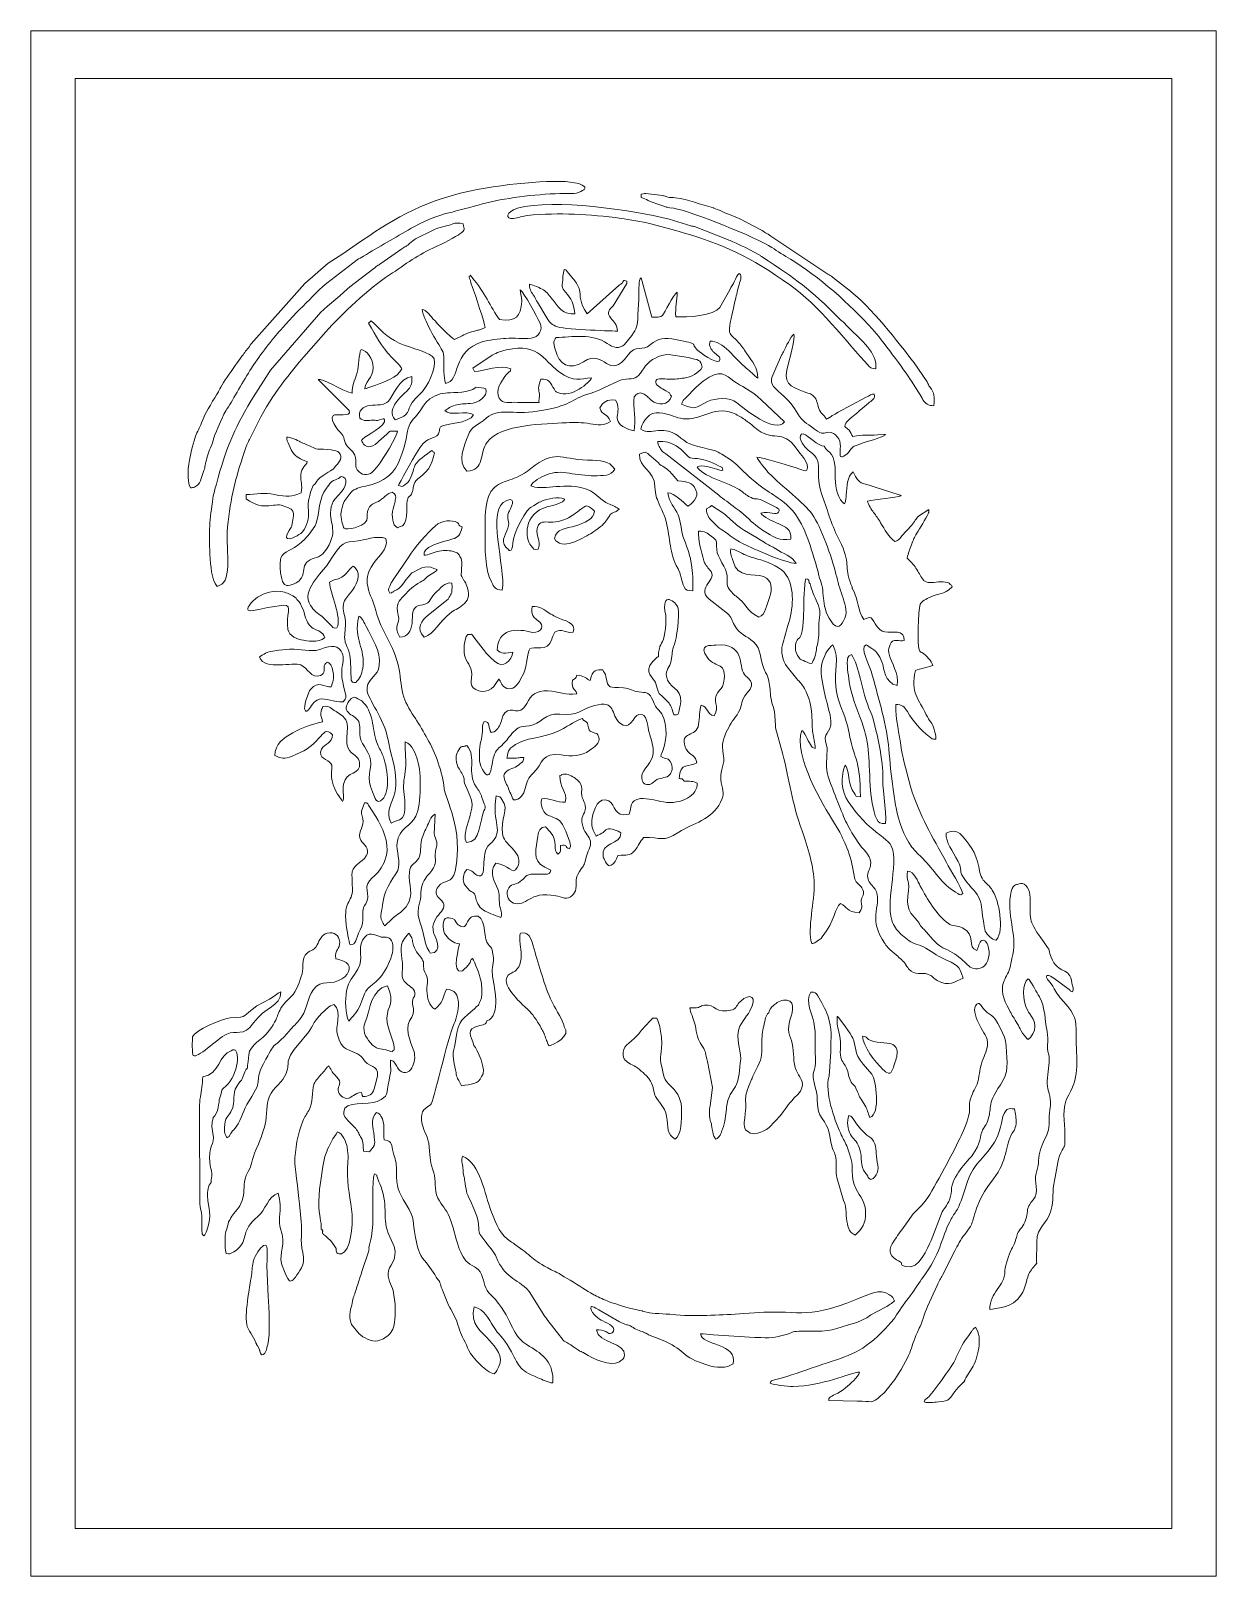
# Model space of a CAD drawing. Header units: centimetres. Extents: x -3.1 to 4.6, y -4.7 to 5.3.
import ezdxf

# ---------------------------------------------------------------- set-up
doc = ezdxf.new("R2010")
doc.units = ezdxf.units.CM
doc.header["$MEASUREMENT"] = 0
doc.layers.add('Layer 1', color=7, linetype='Continuous')

msp = doc.modelspace()

# ---------------------------------------------------------------- linework, layer by layer
at = {"layer": 'Layer 1', "color": 250, "lineweight": 20}
msp.add_open_spline([(-3.09378, -4.66426), (-3.09378, -4.66426), (4.57992, -4.66426), (4.57992, -4.66426), (4.57992, -4.66426), (4.57992, -4.66426), (4.57992, 5.33574), (4.57992, 5.33574), (4.57992, 5.33574), (4.57992, 5.33574), (-3.09378, 5.33574), (-3.09378, 5.33574), (-3.09378, 5.33574), (-3.09378, 5.33574), (-3.09378, -4.66426), (-3.09378, -4.66426), (-3.09378, -4.66426), (-3.09378, -4.66426), (-3.09378, -4.66426), (-3.09378, -4.66426)], degree=3, knots=[0, 0, 0, 0, 0.1666667, 0.1666667, 0.1666667, 0.1666667, 0.3333333, 0.3333333, 0.3333333, 0.3333333, 0.5, 0.5, 0.5, 0.5, 0.6666667, 0.6666667, 0.6666667, 0.6666667, 1, 1, 1, 1], dxfattribs=at)
at = {"layer": 'Layer 1', "lineweight": 20}
for points, knots in [([(-2.80622, 5.02866), (-2.80622, 5.02866), (4.29237, 5.02866), (4.29237, 5.02866), (4.29237, 5.02866), (4.29237, 5.02866), (4.29237, -4.35718), (4.29237, -4.35718), (4.29237, -4.35718), (4.29237, -4.35718), (-2.80622, -4.35718), (-2.80622, -4.35718), (-2.80622, -4.35718), (-2.80622, -4.35718), (-2.80622, 5.02866), (-2.80622, 5.02866)], [0, 0, 0, 0, 0.2, 0.2, 0.2, 0.2, 0.4, 0.4, 0.4, 0.4, 0.6, 0.6, 0.6, 0.6, 1, 1, 1, 1]), ([(-1.97898, 2.47831), (-1.96172, 2.51752), (-1.97123, 2.51083), (-1.96107, 2.54623), (-1.96107, 2.54623), (-1.95223, 2.57703), (-1.94013, 2.62103), (-1.9264, 2.64771), (-1.9264, 2.64771), (-1.91475, 2.67033), (-1.91782, 2.68115), (-1.91009, 2.7015), (-1.91009, 2.7015), (-1.89359, 2.74497), (-1.84522, 2.85883), (-1.82285, 2.89196), (-1.82285, 2.89196), (-1.78269, 2.95144), (-1.71732, 3.07397), (-1.66603, 3.15307), (-1.66603, 3.15307), (-1.62776, 3.2121), (-1.54019, 3.3311), (-1.48749, 3.38789), (-1.48749, 3.38789), (-1.46652, 3.41049), (-1.44733, 3.43492), (-1.42065, 3.46239), (-1.42065, 3.46239), (-1.40136, 3.48224), (-1.37886, 3.51063), (-1.35489, 3.53252), (-1.35489, 3.53252), (-1.29046, 3.59136), (-1.25206, 3.64205), (-1.17788, 3.70326), (-1.17788, 3.70326), (-1.17788, 3.70326), (-0.98164, 3.85442), (-0.98164, 3.85442), (-0.98164, 3.85442), (-0.97098, 3.86178), (-0.9528, 3.86981), (-0.93962, 3.87802), (-0.93962, 3.87802), (-0.84103, 3.93935), (-0.73255, 3.99607), (-0.6313, 4.05891), (-0.6313, 4.05891), (-0.57222, 4.09559), (-0.45622, 4.14431), (-0.38691, 4.15744), (-0.38691, 4.15744), (-0.36227, 4.16211), (-0.35624, 4.16856), (-0.3318, 4.17369), (-0.3318, 4.17369), (-0.26323, 4.18807), (-0.18771, 4.21381), (-0.11288, 4.2304), (-0.11288, 4.2304), (0.02691, 4.26139), (0.24386, 4.28615), (0.38937, 4.2829), (0.38937, 4.2829), (0.41492, 4.28233), (0.43225, 4.28104), (0.45267, 4.29013), (0.45267, 4.29013), (0.49963, 4.31106), (0.48973, 4.31127), (0.49329, 4.32609), (0.49329, 4.32609), (0.45556, 4.3625), (0.34468, 4.36247), (0.28842, 4.3616), (0.28842, 4.3616), (0.06664, 4.35821), (-0.27532, 4.31314), (-0.47645, 4.23517), (-0.47645, 4.23517), (-0.75114, 4.13609), (-0.90402, 4.00281), (-1.16982, 3.83162), (-1.16982, 3.83162), (-1.16982, 3.83162), (-1.32116, 3.70039), (-1.32116, 3.70039), (-1.32116, 3.70039), (-1.32116, 3.70039), (-1.66692, 3.31019), (-1.66692, 3.31019), (-1.66692, 3.31019), (-1.68397, 3.28658), (-1.69968, 3.26775), (-1.71499, 3.24738), (-1.71499, 3.24738), (-1.73723, 3.21777), (-1.85861, 3.04948), (-1.87537, 3.01062), (-1.87537, 3.01062), (-1.88271, 2.99362), (-1.87521, 3.00857), (-1.88424, 2.99351), (-1.88424, 2.99351), (-1.89949, 2.96807), (-1.96504, 2.86086), (-1.97508, 2.8337), (-1.97508, 2.8337), (-2.01539, 2.72467), (-2.02072, 2.76495), (-2.06339, 2.57861), (-2.06339, 2.57861), (-2.0754, 2.52612), (-2.08697, 2.42581), (-2.05979, 2.37877), (-2.05979, 2.37877), (-2.04973, 2.3788), (-2.04326, 2.38002), (-2.03531, 2.38315), (-2.03531, 2.38315), (-1.9925, 2.39998), (-1.99332, 2.44573), (-1.97898, 2.47831)], [0, 0, 0, 0, 0.03125, 0.03125, 0.03125, 0.03125, 0.0625, 0.0625, 0.0625, 0.0625, 0.09375, 0.09375, 0.09375, 0.09375, 0.125, 0.125, 0.125, 0.125, 0.15625, 0.15625, 0.15625, 0.15625, 0.1875, 0.1875, 0.1875, 0.1875, 0.21875, 0.21875, 0.21875, 0.21875, 0.25, 0.25, 0.25, 0.25, 0.28125, 0.28125, 0.28125, 0.28125, 0.3125, 0.3125, 0.3125, 0.3125, 0.34375, 0.34375, 0.34375, 0.34375, 0.375, 0.375, 0.375, 0.375, 0.40625, 0.40625, 0.40625, 0.40625, 0.4375, 0.4375, 0.4375, 0.4375, 0.46875, 0.46875, 0.46875, 0.46875, 0.5, 0.5, 0.5, 0.5, 0.53125, 0.53125, 0.53125, 0.53125, 0.5625, 0.5625, 0.5625, 0.5625, 0.59375, 0.59375, 0.59375, 0.59375, 0.625, 0.625, 0.625, 0.625, 0.65625, 0.65625, 0.65625, 0.65625, 0.6875, 0.6875, 0.6875, 0.6875, 0.71875, 0.71875, 0.71875, 0.71875, 0.75, 0.75, 0.75, 0.75, 0.78125, 0.78125, 0.78125, 0.78125, 0.8125, 0.8125, 0.8125, 0.8125, 0.84375, 0.84375, 0.84375, 0.84375, 0.875, 0.875, 0.875, 0.875, 0.90625, 0.90625, 0.90625, 0.90625, 0.9375, 0.9375, 0.9375, 0.9375, 1, 1, 1, 1]), ([(2.37582, 3.14833), (2.39279, 3.25199), (2.27746, 3.33633), (2.20412, 3.41158), (2.20412, 3.41158), (2.1834, 3.43284), (2.17108, 3.44708), (2.15126, 3.46456), (2.15126, 3.46456), (1.93463, 3.67929), (1.87419, 3.71811), (1.63598, 3.87649), (1.63598, 3.87649), (1.63287, 3.87896), (1.62622, 3.88461), (1.6215, 3.88737), (1.6215, 3.88737), (1.6215, 3.88737), (1.52785, 3.93542), (1.52785, 3.93542), (1.52785, 3.93542), (1.49829, 3.94806), (1.48038, 3.95709), (1.45195, 3.97037), (1.45195, 3.97037), (1.43855, 3.97663), (1.42779, 3.98156), (1.41683, 3.98561), (1.41683, 3.98561), (1.41683, 3.98561), (1.20251, 4.06888), (1.20251, 4.06888), (1.20251, 4.06888), (1.19679, 4.07034), (1.18604, 4.07198), (1.17803, 4.07476), (1.17803, 4.07476), (1.17803, 4.07476), (1.03961, 4.11833), (1.03961, 4.11833), (1.03961, 4.11833), (0.79141, 4.17441), (0.30063, 4.25425), (0.05676, 4.18788), (0.05676, 4.18788), (-0.01961, 4.16709), (-0.02341, 4.1148), (0.03031, 4.12101), (0.03031, 4.12101), (0.06072, 4.12452), (0.09485, 4.13905), (0.11881, 4.14118), (0.11881, 4.14118), (0.33646, 4.16051), (0.51619, 4.15088), (0.72795, 4.122), (0.72795, 4.122), (0.77767, 4.11522), (0.87039, 4.10126), (0.91232, 4.08828), (0.91232, 4.08828), (0.91232, 4.08828), (1.08253, 4.04436), (1.08253, 4.04436), (1.08253, 4.04436), (1.39132, 3.95561), (1.56367, 3.87278), (1.81956, 3.69228), (1.81956, 3.69228), (2.00666, 3.56031), (2.18166, 3.33028), (2.33363, 3.16315), (2.33363, 3.16315), (2.3512, 3.14783), (2.35082, 3.15468), (2.37582, 3.14833)], [0, 0, 0, 0, 0.05, 0.05, 0.05, 0.05, 0.1, 0.1, 0.1, 0.1, 0.15, 0.15, 0.15, 0.15, 0.2, 0.2, 0.2, 0.2, 0.25, 0.25, 0.25, 0.25, 0.3, 0.3, 0.3, 0.3, 0.35, 0.35, 0.35, 0.35, 0.4, 0.4, 0.4, 0.4, 0.45, 0.45, 0.45, 0.45, 0.5, 0.5, 0.5, 0.5, 0.55, 0.55, 0.55, 0.55, 0.6, 0.6, 0.6, 0.6, 0.65, 0.65, 0.65, 0.65, 0.7, 0.7, 0.7, 0.7, 0.75, 0.75, 0.75, 0.75, 0.8, 0.8, 0.8, 0.8, 0.85, 0.85, 0.85, 0.85, 0.9, 0.9, 0.9, 0.9, 1, 1, 1, 1]), ([(0.85794, 4.25762), (0.89504, 4.24837), (0.89458, 4.23359), (0.99207, 4.20628), (0.99207, 4.20628), (1.03819, 4.19336), (0.98386, 4.20036), (1.06917, 4.18771), (1.06917, 4.18771), (1.17168, 4.1725), (1.61349, 3.99571), (1.70356, 3.93394), (1.70356, 3.93394), (1.74073, 3.90845), (1.78376, 3.88261), (1.82418, 3.85821), (1.82418, 3.85821), (2.00512, 3.74898), (2.2128, 3.56419), (2.35458, 3.40604), (2.35458, 3.40604), (2.4126, 3.3413), (2.56172, 3.14098), (2.60756, 3.06941), (2.60756, 3.06941), (2.60756, 3.06941), (2.67357, 2.96399), (2.67357, 2.96399), (2.67357, 2.96399), (2.6795, 2.95248), (2.678, 2.95649), (2.68013, 2.94887), (2.68013, 2.94887), (2.69431, 2.93617), (2.69186, 2.92953), (2.70957, 2.9194), (2.70957, 2.9194), (2.73036, 2.9075), (2.73325, 2.91466), (2.7519, 2.90827), (2.7519, 2.90827), (2.75717, 2.97454), (2.75733, 2.98928), (2.72601, 3.03125), (2.72601, 3.03125), (2.71758, 3.04255), (2.71722, 3.0509), (2.70844, 3.06391), (2.70844, 3.06391), (2.70844, 3.06391), (2.6243, 3.18668), (2.6243, 3.18668), (2.6243, 3.18668), (2.53126, 3.31312), (2.33234, 3.56202), (2.21176, 3.65144), (2.21176, 3.65144), (2.21176, 3.65144), (2.09703, 3.7427), (2.09703, 3.7427), (2.09703, 3.7427), (2.08643, 3.75095), (2.07739, 3.75403), (2.0658, 3.76246), (2.0658, 3.76246), (2.0658, 3.76246), (1.69686, 4.00807), (1.69686, 4.00807), (1.69686, 4.00807), (1.67324, 4.02407), (1.6531, 4.03519), (1.63224, 4.04893), (1.63224, 4.04893), (1.63224, 4.04893), (1.49593, 4.11946), (1.49593, 4.11946), (1.49593, 4.11946), (1.44773, 4.14128), (1.39749, 4.15817), (1.35003, 4.18064), (1.35003, 4.18064), (1.35003, 4.18064), (1.3286, 4.18914), (1.3286, 4.18914), (1.3286, 4.18914), (1.32791, 4.18934), (1.32645, 4.1896), (1.32575, 4.1898), (1.32575, 4.1898), (1.24241, 4.21319), (1.16627, 4.24318), (1.07816, 4.25635), (1.07816, 4.25635), (1.04131, 4.26187), (1.06238, 4.24963), (1.01609, 4.26449), (1.01609, 4.26449), (1.01143, 4.26598), (1.00306, 4.26903), (0.99686, 4.27047), (0.99686, 4.27047), (0.99686, 4.27047), (0.90558, 4.28101), (0.90558, 4.28101), (0.90558, 4.28101), (0.87394, 4.28598), (0.88483, 4.28057), (0.85723, 4.27876), (0.85723, 4.27876), (0.85723, 4.27876), (0.85794, 4.25762), (0.85794, 4.25762)], [0, 0, 0, 0, 0.0344828, 0.0344828, 0.0344828, 0.0344828, 0.0689655, 0.0689655, 0.0689655, 0.0689655, 0.1034483, 0.1034483, 0.1034483, 0.1034483, 0.137931, 0.137931, 0.137931, 0.137931, 0.1724138, 0.1724138, 0.1724138, 0.1724138, 0.2068966, 0.2068966, 0.2068966, 0.2068966, 0.2413793, 0.2413793, 0.2413793, 0.2413793, 0.2758621, 0.2758621, 0.2758621, 0.2758621, 0.3103448, 0.3103448, 0.3103448, 0.3103448, 0.3448276, 0.3448276, 0.3448276, 0.3448276, 0.3793103, 0.3793103, 0.3793103, 0.3793103, 0.4137931, 0.4137931, 0.4137931, 0.4137931, 0.4482759, 0.4482759, 0.4482759, 0.4482759, 0.4827586, 0.4827586, 0.4827586, 0.4827586, 0.5172414, 0.5172414, 0.5172414, 0.5172414, 0.5517241, 0.5517241, 0.5517241, 0.5517241, 0.5862069, 0.5862069, 0.5862069, 0.5862069, 0.6206897, 0.6206897, 0.6206897, 0.6206897, 0.6551724, 0.6551724, 0.6551724, 0.6551724, 0.6896552, 0.6896552, 0.6896552, 0.6896552, 0.7241379, 0.7241379, 0.7241379, 0.7241379, 0.7586207, 0.7586207, 0.7586207, 0.7586207, 0.7931034, 0.7931034, 0.7931034, 0.7931034, 0.8275862, 0.8275862, 0.8275862, 0.8275862, 0.862069, 0.862069, 0.862069, 0.862069, 0.8965517, 0.8965517, 0.8965517, 0.8965517, 0.9310345, 0.9310345, 0.9310345, 0.9310345, 1, 1, 1, 1]), ([(-1.87434, 1.74608), (-1.78109, 1.7791), (-1.83913, 1.98895), (-1.81753, 2.15909), (-1.81753, 2.15909), (-1.79315, 2.35109), (-1.76414, 2.46017), (-1.70114, 2.63912), (-1.70114, 2.63912), (-1.68181, 2.694), (-1.68239, 2.68139), (-1.66324, 2.72148), (-1.66324, 2.72148), (-1.55073, 2.95699), (-1.4869, 3.03097), (-1.32711, 3.22739), (-1.32711, 3.22739), (-1.32711, 3.22739), (-1.18483, 3.38777), (-1.18483, 3.38777), (-1.18483, 3.38777), (-1.08254, 3.50112), (-0.90355, 3.67115), (-0.77252, 3.75636), (-0.77252, 3.75636), (-0.66784, 3.82443), (-0.584, 3.8919), (-0.47052, 3.93951), (-0.47052, 3.93951), (-0.43956, 3.95249), (-0.33543, 4.00559), (-0.31596, 4.02267), (-0.31596, 4.02267), (-0.27496, 4.04998), (-0.28928, 4.0497), (-0.2946, 4.08794), (-0.2946, 4.08794), (-0.35854, 4.09804), (-0.34401, 4.08935), (-0.39302, 4.07678), (-0.39302, 4.07678), (-0.4263, 4.06824), (-0.45721, 4.06214), (-0.48907, 4.04635), (-0.48907, 4.04635), (-0.48907, 4.04635), (-0.60328, 3.99038), (-0.60328, 3.99038), (-0.60328, 3.99038), (-0.60418, 3.98969), (-0.60538, 3.98877), (-0.6063, 3.9881), (-0.6063, 3.9881), (-0.6063, 3.9881), (-0.62112, 3.97793), (-0.62112, 3.97793), (-0.62112, 3.97793), (-0.68835, 3.92114), (-0.64452, 3.9579), (-0.71452, 3.91022), (-0.71452, 3.91022), (-0.71452, 3.91022), (-0.82736, 3.83133), (-0.82736, 3.83133), (-0.82736, 3.83133), (-0.85009, 3.81153), (-0.8396, 3.82708), (-0.86553, 3.80416), (-0.86553, 3.80416), (-0.87461, 3.79613), (-0.86454, 3.80376), (-0.87359, 3.79755), (-0.87359, 3.79755), (-0.87359, 3.79755), (-1.0289, 3.68025), (-1.0289, 3.68025), (-1.0289, 3.68025), (-1.06632, 3.64107), (-1.17123, 3.5577), (-1.21652, 3.51522), (-1.21652, 3.51522), (-1.21652, 3.51522), (-1.54256, 3.14049), (-1.54256, 3.14049), (-1.54256, 3.14049), (-1.54256, 3.14049), (-1.66851, 2.94364), (-1.66851, 2.94364), (-1.66851, 2.94364), (-1.78223, 2.747), (-1.82988, 2.6377), (-1.89268, 2.40331), (-1.89268, 2.40331), (-1.90275, 2.36574), (-1.9094, 2.34753), (-1.91498, 2.31107), (-1.91498, 2.31107), (-1.93625, 2.17232), (-1.94384, 2.09448), (-1.93464, 1.94828), (-1.93464, 1.94828), (-1.92965, 1.86889), (-1.92545, 1.79304), (-1.88847, 1.73944), (-1.88847, 1.73944), (-1.88847, 1.73944), (-1.87434, 1.74608), (-1.87434, 1.74608)], [0, 0, 0, 0, 0.0357143, 0.0357143, 0.0357143, 0.0357143, 0.0714286, 0.0714286, 0.0714286, 0.0714286, 0.1071429, 0.1071429, 0.1071429, 0.1071429, 0.1428571, 0.1428571, 0.1428571, 0.1428571, 0.1785714, 0.1785714, 0.1785714, 0.1785714, 0.2142857, 0.2142857, 0.2142857, 0.2142857, 0.25, 0.25, 0.25, 0.25, 0.2857143, 0.2857143, 0.2857143, 0.2857143, 0.3214286, 0.3214286, 0.3214286, 0.3214286, 0.3571429, 0.3571429, 0.3571429, 0.3571429, 0.3928571, 0.3928571, 0.3928571, 0.3928571, 0.4285714, 0.4285714, 0.4285714, 0.4285714, 0.4642857, 0.4642857, 0.4642857, 0.4642857, 0.5, 0.5, 0.5, 0.5, 0.5357143, 0.5357143, 0.5357143, 0.5357143, 0.5714286, 0.5714286, 0.5714286, 0.5714286, 0.6071429, 0.6071429, 0.6071429, 0.6071429, 0.6428571, 0.6428571, 0.6428571, 0.6428571, 0.6785714, 0.6785714, 0.6785714, 0.6785714, 0.7142857, 0.7142857, 0.7142857, 0.7142857, 0.75, 0.75, 0.75, 0.75, 0.7857143, 0.7857143, 0.7857143, 0.7857143, 0.8214286, 0.8214286, 0.8214286, 0.8214286, 0.8571429, 0.8571429, 0.8571429, 0.8571429, 0.8928571, 0.8928571, 0.8928571, 0.8928571, 0.9285714, 0.9285714, 0.9285714, 0.9285714, 1, 1, 1, 1]), ([(-0.24849, 3.75153), (-0.26427, 3.74774), (-0.25475, 3.74156), (-0.24859, 3.71948), (-0.24859, 3.71948), (-0.24647, 3.71186), (-0.24548, 3.70686), (-0.24307, 3.69967), (-0.24307, 3.69967), (-0.24004, 3.69067), (-0.24035, 3.69275), (-0.23896, 3.689), (-0.23896, 3.689), (-0.23896, 3.689), (-0.23623, 3.68172), (-0.23623, 3.68172), (-0.23623, 3.68172), (-0.21949, 3.63246), (-0.15266, 3.44181), (-0.1536, 3.41603), (-0.1536, 3.41603), (-0.1536, 3.41603), (-0.17622, 3.40566), (-0.17622, 3.40566), (-0.17622, 3.40566), (-0.18635, 3.40218), (-0.19124, 3.40081), (-0.20318, 3.39793), (-0.20318, 3.39793), (-0.23757, 3.38965), (-0.2719, 3.37927), (-0.30237, 3.36167), (-0.30237, 3.36167), (-0.30237, 3.36167), (-0.35145, 3.33846), (-0.35145, 3.33846), (-0.35145, 3.33846), (-0.38124, 3.35544), (-0.46054, 3.44049), (-0.49059, 3.47332), (-0.49059, 3.47332), (-0.51855, 3.50387), (-0.53308, 3.52661), (-0.56013, 3.5336), (-0.56013, 3.5336), (-0.55812, 3.47819), (-0.46122, 3.31685), (-0.42998, 3.26732), (-0.42998, 3.26732), (-0.41415, 3.24223), (-0.42167, 3.19065), (-0.42034, 3.12869), (-0.42034, 3.12869), (-0.41969, 3.09825), (-0.41396, 3.08122), (-0.41019, 3.05442), (-0.41019, 3.05442), (-0.30664, 3.06956), (-0.3734, 3.26183), (-0.16821, 3.32467), (-0.16821, 3.32467), (-0.13767, 3.33402), (-0.0564, 3.34382), (-0.01898, 3.34599), (-0.01898, 3.34599), (0.0328, 3.34898), (0.09697, 3.34138), (0.14549, 3.34782), (0.14549, 3.34782), (0.19284, 3.3541), (0.22492, 3.39612), (0.2007, 3.44892), (0.2007, 3.44892), (0.18381, 3.48577), (0.10077, 3.63985), (0.07361, 3.66074), (0.07361, 3.66074), (0.07311, 3.63768), (0.08581, 3.62475), (0.08415, 3.5872), (0.08415, 3.5872), (0.07957, 3.48299), (0.04485, 3.45415), (-0.05932, 3.46703), (-0.05932, 3.46703), (-0.11997, 3.55046), (-0.15437, 3.64604), (-0.23928, 3.74108), (-0.23928, 3.74108), (-0.24897, 3.75193), (-0.24554, 3.76193), (-0.24849, 3.75153)], [0, 0, 0, 0, 0.0416667, 0.0416667, 0.0416667, 0.0416667, 0.0833333, 0.0833333, 0.0833333, 0.0833333, 0.125, 0.125, 0.125, 0.125, 0.1666667, 0.1666667, 0.1666667, 0.1666667, 0.2083333, 0.2083333, 0.2083333, 0.2083333, 0.25, 0.25, 0.25, 0.25, 0.2916667, 0.2916667, 0.2916667, 0.2916667, 0.3333333, 0.3333333, 0.3333333, 0.3333333, 0.375, 0.375, 0.375, 0.375, 0.4166667, 0.4166667, 0.4166667, 0.4166667, 0.4583333, 0.4583333, 0.4583333, 0.4583333, 0.5, 0.5, 0.5, 0.5, 0.5416667, 0.5416667, 0.5416667, 0.5416667, 0.5833333, 0.5833333, 0.5833333, 0.5833333, 0.625, 0.625, 0.625, 0.625, 0.6666667, 0.6666667, 0.6666667, 0.6666667, 0.7083333, 0.7083333, 0.7083333, 0.7083333, 0.75, 0.75, 0.75, 0.75, 0.7916667, 0.7916667, 0.7916667, 0.7916667, 0.8333333, 0.8333333, 0.8333333, 0.8333333, 0.875, 0.875, 0.875, 0.875, 0.9166667, 0.9166667, 0.9166667, 0.9166667, 1, 1, 1, 1]), ([(0.42701, 3.50484), (0.39426, 3.50526), (0.36941, 3.50411), (0.33606, 3.53401), (0.33606, 3.53401), (0.31396, 3.55382), (0.29762, 3.58066), (0.28153, 3.60033), (0.28153, 3.60033), (0.26416, 3.62156), (0.2468, 3.64421), (0.22454, 3.65915), (0.22454, 3.65915), (0.20746, 3.67062), (0.15579, 3.69322), (0.13437, 3.69628), (0.13437, 3.69628), (0.13597, 3.65087), (0.14683, 3.6476), (0.1658, 3.61604), (0.1658, 3.61604), (0.17388, 3.60259), (0.17921, 3.59104), (0.18524, 3.57978), (0.18524, 3.57978), (0.18524, 3.57978), (0.2463, 3.47955), (0.2463, 3.47955), (0.2463, 3.47955), (0.26709, 3.44868), (0.26856, 3.44086), (0.30266, 3.42516), (0.30266, 3.42516), (0.35296, 3.402), (0.6358, 3.39499), (0.70441, 3.39309), (0.70441, 3.39309), (0.703, 3.4316), (0.67955, 3.45501), (0.66155, 3.47647), (0.66155, 3.47647), (0.62897, 3.51531), (0.65334, 3.52971), (0.67632, 3.55728), (0.67632, 3.55728), (0.67632, 3.55728), (0.76409, 3.70139), (0.76409, 3.70139), (0.76409, 3.70139), (0.76431, 3.70244), (0.76454, 3.70398), (0.76466, 3.705), (0.76466, 3.705), (0.76466, 3.705), (0.76414, 3.71573), (0.76414, 3.71573), (0.76414, 3.71573), (0.73614, 3.72685), (0.7485, 3.7155), (0.73009, 3.70047), (0.73009, 3.70047), (0.72224, 3.69406), (0.7204, 3.69547), (0.71186, 3.68831), (0.71186, 3.68831), (0.71186, 3.68831), (0.50765, 3.50425), (0.50765, 3.50425), (0.50765, 3.50425), (0.45152, 3.58579), (0.46959, 3.61334), (0.45543, 3.6679), (0.45543, 3.6679), (0.44868, 3.69392), (0.43051, 3.71484), (0.41527, 3.73424), (0.41527, 3.73424), (0.41527, 3.73424), (0.37829, 3.77785), (0.37829, 3.77785), (0.37829, 3.77785), (0.36215, 3.79532), (0.37875, 3.78483), (0.3591, 3.79116), (0.3591, 3.79116), (0.3591, 3.79116), (0.35071, 3.74863), (0.35071, 3.74863), (0.35071, 3.74863), (0.34867, 3.67805), (0.33508, 3.6787), (0.36927, 3.64284), (0.36927, 3.64284), (0.39987, 3.61073), (0.42712, 3.55749), (0.42701, 3.50484)], [0, 0, 0, 0, 0.04, 0.04, 0.04, 0.04, 0.08, 0.08, 0.08, 0.08, 0.12, 0.12, 0.12, 0.12, 0.16, 0.16, 0.16, 0.16, 0.2, 0.2, 0.2, 0.2, 0.24, 0.24, 0.24, 0.24, 0.28, 0.28, 0.28, 0.28, 0.32, 0.32, 0.32, 0.32, 0.36, 0.36, 0.36, 0.36, 0.4, 0.4, 0.4, 0.4, 0.44, 0.44, 0.44, 0.44, 0.48, 0.48, 0.48, 0.48, 0.52, 0.52, 0.52, 0.52, 0.56, 0.56, 0.56, 0.56, 0.6, 0.6, 0.6, 0.6, 0.64, 0.64, 0.64, 0.64, 0.68, 0.68, 0.68, 0.68, 0.72, 0.72, 0.72, 0.72, 0.76, 0.76, 0.76, 0.76, 0.8, 0.8, 0.8, 0.8, 0.84, 0.84, 0.84, 0.84, 0.88, 0.88, 0.88, 0.88, 0.92, 0.92, 0.92, 0.92, 1, 1, 1, 1]), ([(1.08133, 3.48629), (1.07786, 3.54632), (1.0901, 3.59047), (1.09088, 3.64475), (1.09088, 3.64475), (1.06294, 3.62708), (1.00921, 3.50934), (0.9963, 3.49416), (0.9963, 3.49416), (0.98454, 3.48034), (0.95228, 3.48282), (0.9264, 3.4841), (0.9264, 3.4841), (0.9264, 3.4841), (0.858, 3.73679), (0.858, 3.73679), (0.858, 3.73679), (0.83878, 3.72915), (0.84368, 3.65933), (0.84273, 3.62263), (0.84273, 3.62263), (0.84158, 3.57796), (0.8375, 3.53708), (0.83595, 3.49159), (0.83595, 3.49159), (0.83373, 3.42653), (0.82874, 3.41088), (0.7975, 3.36542), (0.7975, 3.36542), (0.7975, 3.36542), (0.75024, 3.30707), (0.75024, 3.30707), (0.75024, 3.30707), (0.71815, 3.27525), (0.67389, 3.28588), (0.63775, 3.31217), (0.63775, 3.31217), (0.54286, 3.38119), (0.40663, 3.35264), (0.30685, 3.35208), (0.30685, 3.35208), (0.29028, 3.32273), (0.28554, 3.33011), (0.30175, 3.26931), (0.30175, 3.26931), (0.32548, 3.18029), (0.39196, 3.13197), (0.48465, 3.19454), (0.48465, 3.19454), (0.62126, 3.28676), (0.6449, 3.06023), (0.77268, 3.23921), (0.77268, 3.23921), (0.82048, 3.30616), (0.86641, 3.25881), (0.91849, 3.30517), (0.91849, 3.30517), (0.96465, 3.34626), (1.01142, 3.35285), (1.082, 3.33838), (1.082, 3.33838), (1.24803, 3.30431), (1.16839, 3.31985), (1.22359, 3.26773), (1.22359, 3.26773), (1.23487, 3.25707), (1.34205, 3.17927), (1.36311, 3.19855), (1.36311, 3.19855), (1.38148, 3.22727), (1.34266, 3.23908), (1.32742, 3.25566), (1.32742, 3.25566), (1.31537, 3.26877), (1.29118, 3.30013), (1.30467, 3.32776), (1.30467, 3.32776), (1.38561, 3.33309), (1.46657, 3.21116), (1.53767, 3.15356), (1.53767, 3.15356), (1.54998, 3.14358), (1.56138, 3.13195), (1.57543, 3.12051), (1.57543, 3.12051), (1.58313, 3.11424), (1.60386, 3.09443), (1.61314, 3.08925), (1.61314, 3.08925), (1.60892, 3.16046), (1.58115, 3.18833), (1.53946, 3.25039), (1.53946, 3.25039), (1.52187, 3.27657), (1.50987, 3.29473), (1.488, 3.31996), (1.488, 3.31996), (1.42429, 3.39344), (1.40555, 3.33595), (1.46486, 3.5844), (1.46486, 3.5844), (1.47264, 3.61695), (1.48005, 3.64892), (1.48815, 3.68243), (1.48815, 3.68243), (1.49442, 3.70835), (1.51651, 3.75299), (1.49296, 3.76577), (1.49296, 3.76577), (1.48044, 3.76121), (1.4692, 3.73001), (1.46211, 3.71549), (1.46211, 3.71549), (1.4521, 3.69499), (1.44144, 3.67959), (1.43098, 3.66031), (1.43098, 3.66031), (1.43098, 3.66031), (1.36777, 3.54675), (1.36777, 3.54675), (1.36777, 3.54675), (1.33258, 3.49361), (1.15106, 3.47938), (1.08133, 3.48629)], [0, 0, 0, 0, 0.03125, 0.03125, 0.03125, 0.03125, 0.0625, 0.0625, 0.0625, 0.0625, 0.09375, 0.09375, 0.09375, 0.09375, 0.125, 0.125, 0.125, 0.125, 0.15625, 0.15625, 0.15625, 0.15625, 0.1875, 0.1875, 0.1875, 0.1875, 0.21875, 0.21875, 0.21875, 0.21875, 0.25, 0.25, 0.25, 0.25, 0.28125, 0.28125, 0.28125, 0.28125, 0.3125, 0.3125, 0.3125, 0.3125, 0.34375, 0.34375, 0.34375, 0.34375, 0.375, 0.375, 0.375, 0.375, 0.40625, 0.40625, 0.40625, 0.40625, 0.4375, 0.4375, 0.4375, 0.4375, 0.46875, 0.46875, 0.46875, 0.46875, 0.5, 0.5, 0.5, 0.5, 0.53125, 0.53125, 0.53125, 0.53125, 0.5625, 0.5625, 0.5625, 0.5625, 0.59375, 0.59375, 0.59375, 0.59375, 0.625, 0.625, 0.625, 0.625, 0.65625, 0.65625, 0.65625, 0.65625, 0.6875, 0.6875, 0.6875, 0.6875, 0.71875, 0.71875, 0.71875, 0.71875, 0.75, 0.75, 0.75, 0.75, 0.78125, 0.78125, 0.78125, 0.78125, 0.8125, 0.8125, 0.8125, 0.8125, 0.84375, 0.84375, 0.84375, 0.84375, 0.875, 0.875, 0.875, 0.875, 0.90625, 0.90625, 0.90625, 0.90625, 0.9375, 0.9375, 0.9375, 0.9375, 1, 1, 1, 1]), ([(-0.90745, 3.44346), (-0.85429, 3.35401), (-0.83357, 3.304), (-0.75474, 3.21945), (-0.75474, 3.21945), (-0.7384, 3.20194), (-0.70322, 3.17364), (-0.69153, 3.14893), (-0.69153, 3.14893), (-0.72256, 3.09083), (-0.80501, 3.06412), (-0.86057, 3.04354), (-0.86057, 3.04354), (-0.86057, 3.04354), (-0.91295, 3.02499), (-0.91295, 3.02499), (-0.91295, 3.02499), (-0.93134, 3.01885), (-0.90642, 3.02334), (-0.93111, 3.01899), (-0.93111, 3.01899), (-0.93606, 3.05881), (-0.87619, 3.09257), (-0.87724, 3.15753), (-0.87724, 3.15753), (-0.87814, 3.21276), (-0.91896, 3.26859), (-0.95618, 3.27346), (-0.95618, 3.27346), (-0.97166, 3.24398), (-0.96991, 3.1654), (-0.98192, 3.12469), (-0.98192, 3.12469), (-0.99991, 3.06371), (-1.01602, 3.03973), (-1.01283, 2.99029), (-1.01283, 2.99029), (-1.08518, 3.00556), (-1.2112, 3.09496), (-1.2344, 3.07962), (-1.2344, 3.07962), (-1.2344, 3.07962), (-1.04659, 2.89234), (-1.04659, 2.89234), (-1.04659, 2.89234), (-1.04545, 2.89143), (-1.03422, 2.88045), (-1.03356, 2.87887), (-1.03356, 2.87887), (-1.01386, 2.83203), (-1.12148, 2.86333), (-1.1369, 2.84657), (-1.1369, 2.84657), (-1.168, 2.81276), (-1.08263, 2.7302), (-1.07463, 2.71717), (-1.07463, 2.71717), (-1.06417, 2.70012), (-1.06582, 2.68142), (-1.05726, 2.66514), (-1.05726, 2.66514), (-1.04365, 2.63923), (-1.00883, 2.62075), (-0.99649, 2.58911), (-0.99649, 2.58911), (-0.97791, 2.5414), (-1.00867, 2.52004), (-0.96919, 2.48111), (-0.96919, 2.48111), (-0.94181, 2.4541), (-0.89701, 2.46217), (-0.87529, 2.48848), (-0.87529, 2.48848), (-0.86475, 2.50124), (-0.85354, 2.51226), (-0.84503, 2.5236), (-0.84503, 2.5236), (-0.82075, 2.55594), (-0.71887, 2.71694), (-0.71932, 2.74611), (-0.71932, 2.74611), (-0.77757, 2.746), (-0.76746, 2.74914), (-0.78932, 2.72512), (-0.78932, 2.72512), (-0.78932, 2.72512), (-0.8406, 2.68046), (-0.8406, 2.68046), (-0.8406, 2.68046), (-0.85496, 2.66806), (-0.8739, 2.65008), (-0.89745, 2.64562), (-0.89745, 2.64562), (-0.92361, 2.64067), (-0.94718, 2.6637), (-0.95241, 2.68531), (-0.95241, 2.68531), (-0.94941, 2.70633), (-0.82614, 2.75475), (-0.80457, 2.80581), (-0.80457, 2.80581), (-0.80457, 2.80581), (-0.80339, 2.81803), (-0.80339, 2.81803), (-0.80339, 2.81803), (-0.81177, 2.83254), (-0.81223, 2.82365), (-0.83567, 2.81785), (-0.83567, 2.81785), (-0.8598, 2.81188), (-0.85446, 2.8176), (-0.88014, 2.81649), (-0.88014, 2.81649), (-0.90711, 2.81532), (-0.94221, 2.8066), (-0.96297, 2.83019), (-0.96297, 2.83019), (-0.97913, 2.87479), (-0.941, 2.90781), (-0.90011, 2.91173), (-0.90011, 2.91173), (-0.85031, 2.9165), (-0.80499, 2.90938), (-0.77785, 2.94042), (-0.77785, 2.94042), (-0.75256, 2.96936), (-0.70552, 3.09276), (-0.62815, 3.09847), (-0.62815, 3.09847), (-0.6232, 3.05855), (-0.63005, 3.03994), (-0.6503, 3.01473), (-0.6503, 3.01473), (-0.67137, 2.9885), (-0.80605, 2.89181), (-0.73444, 2.81923), (-0.73444, 2.81923), (-0.71911, 2.82109), (-0.69472, 2.83526), (-0.6802, 2.84313), (-0.6802, 2.84313), (-0.63026, 2.87023), (-0.66864, 2.90527), (-0.5777, 2.98227), (-0.5777, 2.98227), (-0.52547, 3.02651), (-0.46583, 3.16112), (-0.48331, 3.2128), (-0.48331, 3.2128), (-0.49727, 3.25407), (-0.63124, 3.28015), (-0.70893, 3.31588), (-0.70893, 3.31588), (-0.79444, 3.35523), (-0.83306, 3.40578), (-0.89066, 3.45937), (-0.89066, 3.45937), (-0.89066, 3.45937), (-0.90745, 3.44346), (-0.90745, 3.44346)], [0, 0, 0, 0, 0.0243902, 0.0243902, 0.0243902, 0.0243902, 0.0487805, 0.0487805, 0.0487805, 0.0487805, 0.0731707, 0.0731707, 0.0731707, 0.0731707, 0.097561, 0.097561, 0.097561, 0.097561, 0.1219512, 0.1219512, 0.1219512, 0.1219512, 0.1463415, 0.1463415, 0.1463415, 0.1463415, 0.1707317, 0.1707317, 0.1707317, 0.1707317, 0.195122, 0.195122, 0.195122, 0.195122, 0.2195122, 0.2195122, 0.2195122, 0.2195122, 0.2439024, 0.2439024, 0.2439024, 0.2439024, 0.2682927, 0.2682927, 0.2682927, 0.2682927, 0.2926829, 0.2926829, 0.2926829, 0.2926829, 0.3170732, 0.3170732, 0.3170732, 0.3170732, 0.3414634, 0.3414634, 0.3414634, 0.3414634, 0.3658537, 0.3658537, 0.3658537, 0.3658537, 0.3902439, 0.3902439, 0.3902439, 0.3902439, 0.4146341, 0.4146341, 0.4146341, 0.4146341, 0.4390244, 0.4390244, 0.4390244, 0.4390244, 0.4634146, 0.4634146, 0.4634146, 0.4634146, 0.4878049, 0.4878049, 0.4878049, 0.4878049, 0.5121951, 0.5121951, 0.5121951, 0.5121951, 0.5365854, 0.5365854, 0.5365854, 0.5365854, 0.5609756, 0.5609756, 0.5609756, 0.5609756, 0.5853659, 0.5853659, 0.5853659, 0.5853659, 0.6097561, 0.6097561, 0.6097561, 0.6097561, 0.6341463, 0.6341463, 0.6341463, 0.6341463, 0.6585366, 0.6585366, 0.6585366, 0.6585366, 0.6829268, 0.6829268, 0.6829268, 0.6829268, 0.7073171, 0.7073171, 0.7073171, 0.7073171, 0.7317073, 0.7317073, 0.7317073, 0.7317073, 0.7560976, 0.7560976, 0.7560976, 0.7560976, 0.7804878, 0.7804878, 0.7804878, 0.7804878, 0.804878, 0.804878, 0.804878, 0.804878, 0.8292683, 0.8292683, 0.8292683, 0.8292683, 0.8536585, 0.8536585, 0.8536585, 0.8536585, 0.8780488, 0.8780488, 0.8780488, 0.8780488, 0.902439, 0.902439, 0.902439, 0.902439, 0.9268293, 0.9268293, 0.9268293, 0.9268293, 0.9512195, 0.9512195, 0.9512195, 0.9512195, 1, 1, 1, 1]), ([(-0.23339, 3.15398), (-0.23339, 3.15398), (-0.22236, 3.13148), (-0.22236, 3.13148), (-0.22236, 3.13148), (-0.15304, 3.1319), (-0.05595, 3.18229), (0.01311, 3.14893), (0.01311, 3.14893), (0.00907, 3.11503), (0.01963, 3.15328), (-0.01782, 3.108), (-0.01782, 3.108), (-0.04768, 3.07191), (-0.08891, 3.00778), (-0.06174, 2.95977), (-0.06174, 2.95977), (-0.03829, 2.91832), (0.00444, 2.93472), (0.05696, 2.9317), (0.05696, 2.9317), (0.05696, 2.9317), (0.19612, 2.92994), (0.19612, 2.92994), (0.19612, 2.92994), (0.19447, 2.95542), (0.1975, 2.95261), (0.19888, 2.96864), (0.19888, 2.96864), (0.20317, 3.01816), (0.17859, 3.00157), (0.20853, 3.08225), (0.20853, 3.08225), (0.26104, 3.0821), (0.26625, 3.06434), (0.28657, 3.03119), (0.28657, 3.03119), (0.31033, 2.9924), (0.29531, 3.00624), (0.3175, 2.99582), (0.3175, 2.99582), (0.40684, 2.95387), (0.52395, 3.06302), (0.53633, 3.08972), (0.53633, 3.08972), (0.45877, 3.08801), (0.42867, 3.05595), (0.32208, 3.13232), (0.32208, 3.13232), (0.22569, 3.20138), (0.18604, 3.33986), (-0.05921, 3.25832), (-0.05921, 3.25832), (-0.07843, 3.25193), (-0.08796, 3.2466), (-0.10661, 3.23616), (-0.10661, 3.23616), (-0.10661, 3.23616), (-0.23339, 3.15398), (-0.23339, 3.15398)], [0, 0, 0, 0, 0.0625, 0.0625, 0.0625, 0.0625, 0.125, 0.125, 0.125, 0.125, 0.1875, 0.1875, 0.1875, 0.1875, 0.25, 0.25, 0.25, 0.25, 0.3125, 0.3125, 0.3125, 0.3125, 0.375, 0.375, 0.375, 0.375, 0.4375, 0.4375, 0.4375, 0.4375, 0.5, 0.5, 0.5, 0.5, 0.5625, 0.5625, 0.5625, 0.5625, 0.625, 0.625, 0.625, 0.625, 0.6875, 0.6875, 0.6875, 0.6875, 0.75, 0.75, 0.75, 0.75, 0.8125, 0.8125, 0.8125, 0.8125, 0.875, 0.875, 0.875, 0.875, 1, 1, 1, 1]), ([(2.14708, 2.64382), (2.14661, 2.63245), (2.14564, 2.62235), (2.14496, 2.61254), (2.14496, 2.61254), (2.14496, 2.61254), (2.14521, 2.59139), (2.14521, 2.59139), (2.14521, 2.59139), (2.14537, 2.59026), (2.14595, 2.58839), (2.14612, 2.58749), (2.14612, 2.58749), (2.14987, 2.5671), (2.18381, 2.58631), (2.209, 2.61931), (2.209, 2.61931), (2.23504, 2.65342), (2.23215, 2.64538), (2.27679, 2.6627), (2.27679, 2.6627), (2.31664, 2.67816), (2.40972, 2.7014), (2.43888, 2.72059), (2.43888, 2.72059), (2.43197, 2.72597), (2.44376, 2.72256), (2.42933, 2.72395), (2.42933, 2.72395), (2.42933, 2.72395), (2.38907, 2.72126), (2.38907, 2.72126), (2.38907, 2.72126), (2.32047, 2.71754), (2.29601, 2.72409), (2.22756, 2.71122), (2.22756, 2.71122), (2.22063, 2.72188), (2.21334, 2.73912), (2.20365, 2.75079), (2.20365, 2.75079), (2.18696, 2.77088), (2.17112, 2.76512), (2.17792, 2.78781), (2.17792, 2.78781), (2.18368, 2.80874), (2.23148, 2.84334), (2.25119, 2.85943), (2.25119, 2.85943), (2.26271, 2.86886), (2.26445, 2.87298), (2.27798, 2.88292), (2.27798, 2.88292), (2.27798, 2.88292), (2.32964, 2.92704), (2.32964, 2.92704), (2.32964, 2.92704), (2.34478, 2.94086), (2.37787, 2.95505), (2.36652, 2.98418), (2.36652, 2.98418), (2.34948, 2.98836), (2.34011, 2.97689), (2.31031, 2.96282), (2.31031, 2.96282), (2.31031, 2.96282), (2.13263, 2.86744), (2.13263, 2.86744), (2.13263, 2.86744), (2.12006, 2.85934), (2.10685, 2.85298), (2.09453, 2.84571), (2.09453, 2.84571), (2.08569, 2.8405), (2.06852, 2.82723), (2.05737, 2.82282), (2.05737, 2.82282), (2.03192, 2.86477), (2.02951, 2.84816), (2.01226, 2.88162), (2.01226, 2.88162), (1.99621, 2.91275), (2.00091, 2.93997), (1.98203, 2.96252), (1.98203, 2.96252), (1.95807, 2.99114), (1.95157, 2.98504), (1.91244, 3.0001), (1.91244, 3.0001), (1.81895, 3.0361), (1.76924, 3.04696), (1.81272, 3.1913), (1.81272, 3.1913), (1.81847, 3.21037), (1.85624, 3.3509), (1.84572, 3.373), (1.84572, 3.373), (1.82657, 3.35842), (1.79184, 3.28728), (1.78231, 3.26651), (1.78231, 3.26651), (1.77807, 3.25727), (1.77272, 3.24824), (1.76866, 3.24076), (1.76866, 3.24076), (1.76866, 3.24076), (1.72983, 3.15302), (1.72983, 3.15302), (1.72983, 3.15302), (1.7139, 3.11079), (1.68299, 3.07549), (1.7152, 3.03344), (1.7152, 3.03344), (1.74503, 2.99452), (1.81787, 2.95638), (1.87193, 2.85751), (1.87193, 2.85751), (1.89951, 2.80707), (1.9245, 2.80237), (1.97967, 2.75877), (1.97967, 2.75877), (2.03928, 2.71165), (2.03439, 2.7398), (2.0727, 2.73828), (2.0727, 2.73828), (2.11636, 2.73654), (2.15019, 2.6951), (2.14708, 2.64382)], [0, 0, 0, 0, 0.030303, 0.030303, 0.030303, 0.030303, 0.0606061, 0.0606061, 0.0606061, 0.0606061, 0.0909091, 0.0909091, 0.0909091, 0.0909091, 0.1212121, 0.1212121, 0.1212121, 0.1212121, 0.1515152, 0.1515152, 0.1515152, 0.1515152, 0.1818182, 0.1818182, 0.1818182, 0.1818182, 0.2121212, 0.2121212, 0.2121212, 0.2121212, 0.2424242, 0.2424242, 0.2424242, 0.2424242, 0.2727273, 0.2727273, 0.2727273, 0.2727273, 0.3030303, 0.3030303, 0.3030303, 0.3030303, 0.3333333, 0.3333333, 0.3333333, 0.3333333, 0.3636364, 0.3636364, 0.3636364, 0.3636364, 0.3939394, 0.3939394, 0.3939394, 0.3939394, 0.4242424, 0.4242424, 0.4242424, 0.4242424, 0.4545455, 0.4545455, 0.4545455, 0.4545455, 0.4848485, 0.4848485, 0.4848485, 0.4848485, 0.5151515, 0.5151515, 0.5151515, 0.5151515, 0.5454545, 0.5454545, 0.5454545, 0.5454545, 0.5757576, 0.5757576, 0.5757576, 0.5757576, 0.6060606, 0.6060606, 0.6060606, 0.6060606, 0.6363636, 0.6363636, 0.6363636, 0.6363636, 0.6666667, 0.6666667, 0.6666667, 0.6666667, 0.6969697, 0.6969697, 0.6969697, 0.6969697, 0.7272727, 0.7272727, 0.7272727, 0.7272727, 0.7575758, 0.7575758, 0.7575758, 0.7575758, 0.7878788, 0.7878788, 0.7878788, 0.7878788, 0.8181818, 0.8181818, 0.8181818, 0.8181818, 0.8484848, 0.8484848, 0.8484848, 0.8484848, 0.8787879, 0.8787879, 0.8787879, 0.8787879, 0.9090909, 0.9090909, 0.9090909, 0.9090909, 0.9393939, 0.9393939, 0.9393939, 0.9393939, 1, 1, 1, 1]), ([(-0.27082, 2.48664), (-0.15433, 2.49049), (-0.19009, 2.60843), (-0.13983, 2.67514), (-0.13983, 2.67514), (-0.05183, 2.79196), (0.23657, 2.79195), (0.37422, 2.80001), (0.37422, 2.80001), (0.42539, 2.80301), (0.47669, 2.80227), (0.52696, 2.79314), (0.52696, 2.79314), (0.57692, 2.78406), (0.6182, 2.77831), (0.65819, 2.80837), (0.65819, 2.80837), (0.6396, 2.86451), (0.60439, 2.84244), (0.58917, 2.89697), (0.58917, 2.89697), (0.61582, 2.93542), (0.63302, 2.95085), (0.69162, 2.94682), (0.69162, 2.94682), (0.74227, 2.86431), (0.64274, 2.80896), (0.77827, 2.75636), (0.77827, 2.75636), (0.77827, 2.75636), (0.81155, 2.7486), (0.81155, 2.7486), (0.81155, 2.7486), (0.82452, 2.8113), (0.80442, 2.90053), (0.81231, 2.96752), (0.81231, 2.96752), (0.8259, 2.98367), (0.84401, 3.00153), (0.86899, 2.98892), (0.86899, 2.98892), (0.8916, 2.97749), (0.90467, 2.96251), (0.92268, 2.94656), (0.92268, 2.94656), (0.96632, 2.90791), (1.03543, 2.91178), (1.05323, 2.97187), (1.05323, 2.97187), (1.0284, 2.99317), (1.07088, 2.98016), (0.99482, 3.01949), (0.99482, 3.01949), (0.97708, 3.02866), (0.93562, 3.05538), (0.95879, 3.07962), (0.95879, 3.07962), (0.97586, 3.09093), (1.01933, 3.08081), (1.04446, 3.08118), (1.04446, 3.08118), (1.07478, 3.08162), (1.10467, 3.08436), (1.13513, 3.08916), (1.13513, 3.08916), (1.18346, 3.09679), (1.22805, 3.12016), (1.2534, 3.15902), (1.2534, 3.15902), (1.24038, 3.2112), (1.22931, 3.20484), (1.16301, 3.22137), (1.16301, 3.22137), (1.16301, 3.22137), (1.03531, 3.24177), (1.03531, 3.24177), (1.03531, 3.24177), (0.97371, 3.2393), (0.91839, 3.20797), (0.88523, 3.16741), (0.88523, 3.16741), (0.88523, 3.16741), (0.85208, 3.12022), (0.85208, 3.12022), (0.85208, 3.12022), (0.81808, 3.07509), (0.80087, 3.08911), (0.73864, 3.0802), (0.73864, 3.0802), (0.70905, 3.07596), (0.60655, 3.01307), (0.5268, 2.99021), (0.5268, 2.99021), (0.39598, 2.9527), (0.41214, 2.90807), (0.18425, 2.87386), (0.18425, 2.87386), (0.02442, 2.84988), (-0.06762, 2.89855), (-0.14435, 2.83074), (-0.14435, 2.83074), (-0.20493, 2.77721), (-0.24067, 2.77856), (-0.26255, 2.71808), (-0.26255, 2.71808), (-0.28817, 2.64725), (-0.3359, 2.55274), (-0.27082, 2.48664)], [0, 0, 0, 0, 0.0357143, 0.0357143, 0.0357143, 0.0357143, 0.0714286, 0.0714286, 0.0714286, 0.0714286, 0.1071429, 0.1071429, 0.1071429, 0.1071429, 0.1428571, 0.1428571, 0.1428571, 0.1428571, 0.1785714, 0.1785714, 0.1785714, 0.1785714, 0.2142857, 0.2142857, 0.2142857, 0.2142857, 0.25, 0.25, 0.25, 0.25, 0.2857143, 0.2857143, 0.2857143, 0.2857143, 0.3214286, 0.3214286, 0.3214286, 0.3214286, 0.3571429, 0.3571429, 0.3571429, 0.3571429, 0.3928571, 0.3928571, 0.3928571, 0.3928571, 0.4285714, 0.4285714, 0.4285714, 0.4285714, 0.4642857, 0.4642857, 0.4642857, 0.4642857, 0.5, 0.5, 0.5, 0.5, 0.5357143, 0.5357143, 0.5357143, 0.5357143, 0.5714286, 0.5714286, 0.5714286, 0.5714286, 0.6071429, 0.6071429, 0.6071429, 0.6071429, 0.6428571, 0.6428571, 0.6428571, 0.6428571, 0.6785714, 0.6785714, 0.6785714, 0.6785714, 0.7142857, 0.7142857, 0.7142857, 0.7142857, 0.75, 0.75, 0.75, 0.75, 0.7857143, 0.7857143, 0.7857143, 0.7857143, 0.8214286, 0.8214286, 0.8214286, 0.8214286, 0.8571429, 0.8571429, 0.8571429, 0.8571429, 0.8928571, 0.8928571, 0.8928571, 0.8928571, 0.9285714, 0.9285714, 0.9285714, 0.9285714, 1, 1, 1, 1]), ([(1.11836, 2.92055), (1.21894, 2.87878), (1.20099, 2.89743), (1.28676, 2.93684), (1.28676, 2.93684), (1.34039, 2.96149), (1.43294, 2.96493), (1.47573, 2.93026), (1.47573, 2.93026), (1.51903, 2.89517), (1.72753, 2.72347), (1.78555, 2.80626), (1.78555, 2.80626), (1.78555, 2.80626), (1.63536, 2.94888), (1.63536, 2.94888), (1.63536, 2.94888), (1.57162, 3.00757), (1.49946, 3.03917), (1.45832, 3.069), (1.45832, 3.069), (1.40512, 3.10756), (1.3696, 3.15524), (1.25991, 3.06905), (1.25991, 3.06905), (1.16818, 2.99697), (1.18268, 2.99239), (1.1468, 2.96058), (1.1468, 2.96058), (1.12392, 2.94029), (1.13061, 2.949), (1.11836, 2.92055)], [0, 0, 0, 0, 0.1111111, 0.1111111, 0.1111111, 0.1111111, 0.2222222, 0.2222222, 0.2222222, 0.2222222, 0.3333333, 0.3333333, 0.3333333, 0.3333333, 0.4444444, 0.4444444, 0.4444444, 0.4444444, 0.5555556, 0.5555556, 0.5555556, 0.5555556, 0.6666667, 0.6666667, 0.6666667, 0.6666667, 0.7777778, 0.7777778, 0.7777778, 0.7777778, 1, 1, 1, 1]), ([(-0.65774, 2.29474), (-0.64902, 2.33443), (-0.63716, 2.31827), (-0.62637, 2.34513), (-0.62637, 2.34513), (-0.61777, 2.36653), (-0.62087, 2.39266), (-0.60871, 2.41397), (-0.60871, 2.41397), (-0.59394, 2.43985), (-0.51664, 2.47705), (-0.4955, 2.55211), (-0.4955, 2.55211), (-0.47778, 2.61502), (-0.47701, 2.60458), (-0.49359, 2.61466), (-0.49359, 2.61466), (-0.49786, 2.61725), (-0.48795, 2.6293), (-0.5246, 2.60156), (-0.5246, 2.60156), (-0.64279, 2.51209), (-0.59005, 2.53421), (-0.64352, 2.42836), (-0.64352, 2.42836), (-0.65114, 2.41327), (-0.65538, 2.41096), (-0.67062, 2.39947), (-0.67062, 2.39947), (-0.68936, 2.38532), (-0.687, 2.38485), (-0.71309, 2.39307), (-0.71309, 2.39307), (-0.71197, 2.40523), (-0.61554, 2.57185), (-0.59757, 2.60367), (-0.59757, 2.60367), (-0.53726, 2.71048), (-0.50467, 2.68788), (-0.46646, 2.71499), (-0.46646, 2.71499), (-0.44415, 2.7308), (-0.45328, 2.75104), (-0.44216, 2.77352), (-0.44216, 2.77352), (-0.42191, 2.79371), (-0.2524, 2.79342), (-0.22723, 2.85161), (-0.22723, 2.85161), (-0.27001, 2.88531), (-0.38517, 2.83788), (-0.41332, 2.87895), (-0.41332, 2.87895), (-0.39871, 2.88637), (-0.39854, 2.89019), (-0.38319, 2.89837), (-0.38319, 2.89837), (-0.37389, 2.90333), (-0.36056, 2.90966), (-0.3475, 2.9136), (-0.3475, 2.9136), (-0.31578, 2.92319), (-0.28493, 2.92197), (-0.25066, 2.92459), (-0.25066, 2.92459), (-0.19765, 2.92863), (-0.13498, 2.96619), (-0.14765, 3.01963), (-0.14765, 3.01963), (-0.16571, 3.0274), (-0.18703, 3.02456), (-0.21035, 3.03084), (-0.21035, 3.03084), (-0.21035, 3.03084), (-0.21633, 3.02497), (-0.21633, 3.02497), (-0.21633, 3.02497), (-0.25057, 2.99549), (-0.35415, 2.99522), (-0.39701, 2.99286), (-0.39701, 2.99286), (-0.53743, 2.98514), (-0.55271, 2.89), (-0.60455, 2.83748), (-0.60455, 2.83748), (-0.64625, 2.79524), (-0.65059, 2.77326), (-0.66406, 2.69577), (-0.66406, 2.69577), (-0.67615, 2.62621), (-0.71715, 2.50635), (-0.77182, 2.46061), (-0.77182, 2.46061), (-0.87604, 2.37341), (-0.97566, 2.40102), (-1.02252, 2.34851), (-1.02252, 2.34851), (-1.02259, 2.34842), (-1.02802, 2.34187), (-1.02946, 2.34013), (-1.02946, 2.34013), (-1.02946, 2.34013), (-1.06175, 2.2972), (-1.06175, 2.2972), (-1.06175, 2.2972), (-1.07131, 2.27948), (-1.08543, 2.23445), (-1.08657, 2.21127), (-1.08657, 2.21127), (-1.08749, 2.1926), (-1.07409, 2.12343), (-1.06608, 2.11669), (-1.06608, 2.11669), (-1.05142, 2.10434), (-0.94577, 2.12402), (-0.9222, 2.16309), (-0.9222, 2.16309), (-0.9222, 2.16309), (-0.91902, 2.16958), (-0.91902, 2.16958), (-0.91902, 2.16958), (-0.9148, 2.18372), (-0.91921, 2.22149), (-0.90804, 2.24323), (-0.90804, 2.24323), (-0.88976, 2.27883), (-0.87647, 2.27296), (-0.84388, 2.29057), (-0.84388, 2.29057), (-0.81804, 2.30453), (-0.78291, 2.34751), (-0.7546, 2.34999), (-0.7546, 2.34999), (-0.73033, 2.33413), (-0.72738, 2.32622), (-0.73424, 2.29789), (-0.73424, 2.29789), (-0.73653, 2.28843), (-0.73886, 2.27706), (-0.74118, 2.26545), (-0.74118, 2.26545), (-0.74118, 2.26545), (-0.74909, 2.24224), (-0.74909, 2.24224), (-0.74909, 2.24224), (-0.75561, 2.22333), (-0.75484, 2.18952), (-0.75116, 2.16969), (-0.75116, 2.16969), (-0.74553, 2.13937), (-0.74111, 2.13602), (-0.71932, 2.12032), (-0.71932, 2.12032), (-0.71932, 2.12032), (-0.70782, 2.12715), (-0.70782, 2.12715), (-0.70782, 2.12715), (-0.64378, 2.12715), (-0.66539, 2.25991), (-0.65774, 2.29474)], [0, 0, 0, 0, 0.0243902, 0.0243902, 0.0243902, 0.0243902, 0.0487805, 0.0487805, 0.0487805, 0.0487805, 0.0731707, 0.0731707, 0.0731707, 0.0731707, 0.097561, 0.097561, 0.097561, 0.097561, 0.1219512, 0.1219512, 0.1219512, 0.1219512, 0.1463415, 0.1463415, 0.1463415, 0.1463415, 0.1707317, 0.1707317, 0.1707317, 0.1707317, 0.195122, 0.195122, 0.195122, 0.195122, 0.2195122, 0.2195122, 0.2195122, 0.2195122, 0.2439024, 0.2439024, 0.2439024, 0.2439024, 0.2682927, 0.2682927, 0.2682927, 0.2682927, 0.2926829, 0.2926829, 0.2926829, 0.2926829, 0.3170732, 0.3170732, 0.3170732, 0.3170732, 0.3414634, 0.3414634, 0.3414634, 0.3414634, 0.3658537, 0.3658537, 0.3658537, 0.3658537, 0.3902439, 0.3902439, 0.3902439, 0.3902439, 0.4146341, 0.4146341, 0.4146341, 0.4146341, 0.4390244, 0.4390244, 0.4390244, 0.4390244, 0.4634146, 0.4634146, 0.4634146, 0.4634146, 0.4878049, 0.4878049, 0.4878049, 0.4878049, 0.5121951, 0.5121951, 0.5121951, 0.5121951, 0.5365854, 0.5365854, 0.5365854, 0.5365854, 0.5609756, 0.5609756, 0.5609756, 0.5609756, 0.5853659, 0.5853659, 0.5853659, 0.5853659, 0.6097561, 0.6097561, 0.6097561, 0.6097561, 0.6341463, 0.6341463, 0.6341463, 0.6341463, 0.6585366, 0.6585366, 0.6585366, 0.6585366, 0.6829268, 0.6829268, 0.6829268, 0.6829268, 0.7073171, 0.7073171, 0.7073171, 0.7073171, 0.7317073, 0.7317073, 0.7317073, 0.7317073, 0.7560976, 0.7560976, 0.7560976, 0.7560976, 0.7804878, 0.7804878, 0.7804878, 0.7804878, 0.804878, 0.804878, 0.804878, 0.804878, 0.8292683, 0.8292683, 0.8292683, 0.8292683, 0.8536585, 0.8536585, 0.8536585, 0.8536585, 0.8780488, 0.8780488, 0.8780488, 0.8780488, 0.902439, 0.902439, 0.902439, 0.902439, 0.9268293, 0.9268293, 0.9268293, 0.9268293, 0.9512195, 0.9512195, 0.9512195, 0.9512195, 1, 1, 1, 1]), ([(2.01137, 1.79364), (2.05438, 1.71566), (2.01316, 1.62318), (2.08654, 1.51476), (2.08654, 1.51476), (2.1286, 1.45262), (2.15583, 1.48807), (2.17548, 1.53475), (2.17548, 1.53475), (2.19693, 1.58569), (2.17281, 1.63521), (2.15912, 1.68245), (2.15912, 1.68245), (2.15379, 1.70236), (2.14457, 1.72406), (2.13794, 1.74668), (2.13794, 1.74668), (2.12991, 1.77403), (2.12523, 1.79461), (2.11868, 1.82036), (2.11868, 1.82036), (2.09042, 1.93139), (2.02473, 2.12285), (1.96433, 2.20915), (1.96433, 2.20915), (1.91613, 2.27801), (1.76448, 2.39159), (1.68462, 2.47369), (1.68462, 2.47369), (1.67291, 2.48573), (1.60954, 2.55939), (1.60686, 2.57763), (1.60686, 2.57763), (1.63024, 2.5797), (1.83746, 2.51625), (1.88581, 2.49881), (1.88581, 2.49881), (1.89918, 2.49399), (1.91921, 2.48351), (1.92922, 2.49382), (1.92922, 2.49382), (1.95308, 2.53448), (1.88177, 2.6046), (1.86527, 2.62941), (1.86527, 2.62941), (1.77137, 2.77064), (1.70906, 2.6632), (1.5928, 2.77002), (1.5928, 2.77002), (1.57396, 2.78733), (1.55536, 2.7999), (1.5361, 2.81422), (1.5361, 2.81422), (1.51269, 2.83163), (1.49724, 2.83966), (1.47044, 2.85473), (1.47044, 2.85473), (1.41704, 2.88473), (1.34671, 2.88045), (1.29452, 2.85986), (1.29452, 2.85986), (1.08518, 2.77725), (1.08456, 2.86777), (0.95385, 2.86385), (0.95385, 2.86385), (0.89184, 2.86198), (0.85548, 2.77632), (0.85523, 2.75763), (0.85523, 2.75763), (0.89654, 2.73078), (0.91785, 2.74681), (0.96982, 2.74966), (0.96982, 2.74966), (1.07366, 2.75538), (1.0967, 2.70883), (1.15234, 2.6724), (1.15234, 2.6724), (1.19488, 2.64456), (1.31709, 2.63106), (1.35636, 2.60975), (1.35636, 2.60975), (1.38758, 2.59281), (1.41392, 2.57571), (1.44035, 2.55705), (1.44035, 2.55705), (1.44035, 2.55705), (1.47631, 2.52768), (1.47631, 2.52768), (1.47631, 2.52768), (1.55094, 2.45955), (1.54975, 2.44738), (1.65439, 2.37307), (1.65439, 2.37307), (1.74044, 2.31197), (1.80853, 2.28023), (1.87067, 2.18618), (1.87067, 2.18618), (1.90486, 2.13444), (1.93169, 2.06388), (1.9528, 2.00118), (1.9528, 2.00118), (1.96561, 1.96315), (2.00874, 1.82699), (2.01137, 1.79364)], [0, 0, 0, 0, 0.037037, 0.037037, 0.037037, 0.037037, 0.0740741, 0.0740741, 0.0740741, 0.0740741, 0.1111111, 0.1111111, 0.1111111, 0.1111111, 0.1481481, 0.1481481, 0.1481481, 0.1481481, 0.1851852, 0.1851852, 0.1851852, 0.1851852, 0.2222222, 0.2222222, 0.2222222, 0.2222222, 0.2592593, 0.2592593, 0.2592593, 0.2592593, 0.2962963, 0.2962963, 0.2962963, 0.2962963, 0.3333333, 0.3333333, 0.3333333, 0.3333333, 0.3703704, 0.3703704, 0.3703704, 0.3703704, 0.4074074, 0.4074074, 0.4074074, 0.4074074, 0.4444444, 0.4444444, 0.4444444, 0.4444444, 0.4814815, 0.4814815, 0.4814815, 0.4814815, 0.5185185, 0.5185185, 0.5185185, 0.5185185, 0.5555556, 0.5555556, 0.5555556, 0.5555556, 0.5925926, 0.5925926, 0.5925926, 0.5925926, 0.6296296, 0.6296296, 0.6296296, 0.6296296, 0.6666667, 0.6666667, 0.6666667, 0.6666667, 0.7037037, 0.7037037, 0.7037037, 0.7037037, 0.7407407, 0.7407407, 0.7407407, 0.7407407, 0.7777778, 0.7777778, 0.7777778, 0.7777778, 0.8148148, 0.8148148, 0.8148148, 0.8148148, 0.8518519, 0.8518519, 0.8518519, 0.8518519, 0.8888889, 0.8888889, 0.8888889, 0.8888889, 0.9259259, 0.9259259, 0.9259259, 0.9259259, 1, 1, 1, 1]), ([(-1.26619, 2.39346), (-1.23051, 2.42222), (-1.27319, 2.41371), (-1.1688, 2.47983), (-1.1688, 2.47983), (-1.11871, 2.51155), (-1.15373, 2.48243), (-1.11877, 2.52069), (-1.11877, 2.52069), (-1.09664, 2.54489), (-1.07046, 2.57631), (-1.10008, 2.607), (-1.10008, 2.607), (-1.11272, 2.62009), (-1.11001, 2.61503), (-1.13203, 2.62101), (-1.13203, 2.62101), (-1.14821, 2.6254), (-1.202, 2.62999), (-1.21696, 2.62858), (-1.21696, 2.62858), (-1.2498, 2.62548), (-1.24751, 2.63217), (-1.28198, 2.64629), (-1.28198, 2.64629), (-1.30656, 2.65636), (-1.32653, 2.66579), (-1.3497, 2.67538), (-1.3497, 2.67538), (-1.36695, 2.68616), (-1.41517, 2.70873), (-1.43648, 2.70733), (-1.43648, 2.70733), (-1.4399, 2.68321), (-1.40925, 2.62241), (-1.39723, 2.60659), (-1.39723, 2.60659), (-1.37651, 2.57933), (-1.34708, 2.56293), (-1.30528, 2.54883), (-1.30528, 2.54883), (-1.30879, 2.52008), (-1.34378, 2.51274), (-1.34627, 2.46251), (-1.34627, 2.46251), (-1.34845, 2.4187), (-1.33504, 2.39974), (-1.34304, 2.34613), (-1.34304, 2.34613), (-1.40696, 2.32327), (-1.43338, 2.31625), (-1.51677, 2.33568), (-1.51677, 2.33568), (-1.57757, 2.34985), (-1.63586, 2.33743), (-1.69918, 2.33474), (-1.69918, 2.33474), (-1.69918, 2.33474), (-1.70042, 2.30739), (-1.70042, 2.30739), (-1.70042, 2.30739), (-1.58061, 2.21654), (-1.51014, 2.29457), (-1.45001, 2.25687), (-1.45001, 2.25687), (-1.37122, 2.24301), (-1.39705, 2.18584), (-1.401, 2.15978), (-1.401, 2.15978), (-1.40783, 2.11475), (-1.40164, 2.13423), (-1.42164, 2.10323), (-1.42164, 2.10323), (-1.48123, 2.01086), (-1.37746, 2.06035), (-1.3593, 2.0761), (-1.3593, 2.0761), (-1.32421, 2.08883), (-1.29936, 2.15371), (-1.29725, 2.19205), (-1.29725, 2.19205), (-1.29568, 2.22029), (-1.29897, 2.24516), (-1.29823, 2.27204), (-1.29823, 2.27204), (-1.29717, 2.31026), (-1.29011, 2.31634), (-1.28324, 2.3505), (-1.28324, 2.3505), (-1.28324, 2.3505), (-1.26619, 2.39346), (-1.26619, 2.39346)], [0, 0, 0, 0, 0.0416667, 0.0416667, 0.0416667, 0.0416667, 0.0833333, 0.0833333, 0.0833333, 0.0833333, 0.125, 0.125, 0.125, 0.125, 0.1666667, 0.1666667, 0.1666667, 0.1666667, 0.2083333, 0.2083333, 0.2083333, 0.2083333, 0.25, 0.25, 0.25, 0.25, 0.2916667, 0.2916667, 0.2916667, 0.2916667, 0.3333333, 0.3333333, 0.3333333, 0.3333333, 0.375, 0.375, 0.375, 0.375, 0.4166667, 0.4166667, 0.4166667, 0.4166667, 0.4583333, 0.4583333, 0.4583333, 0.4583333, 0.5, 0.5, 0.5, 0.5, 0.5416667, 0.5416667, 0.5416667, 0.5416667, 0.5833333, 0.5833333, 0.5833333, 0.5833333, 0.625, 0.625, 0.625, 0.625, 0.6666667, 0.6666667, 0.6666667, 0.6666667, 0.7083333, 0.7083333, 0.7083333, 0.7083333, 0.75, 0.75, 0.75, 0.75, 0.7916667, 0.7916667, 0.7916667, 0.7916667, 0.8333333, 0.8333333, 0.8333333, 0.8333333, 0.875, 0.875, 0.875, 0.875, 0.9166667, 0.9166667, 0.9166667, 0.9166667, 1, 1, 1, 1]), ([(2.22384, 1.7268), (2.22485, 1.72559), (2.22617, 1.72527), (2.2266, 1.72297), (2.2266, 1.72297), (2.22706, 1.72051), (2.23078, 1.71672), (2.23145, 1.71538), (2.23145, 1.71538), (2.26098, 1.65633), (2.25932, 1.58266), (2.29926, 1.5256), (2.29926, 1.5256), (2.30833, 1.52884), (2.32963, 1.54566), (2.34688, 1.53771), (2.34688, 1.53771), (2.37362, 1.51026), (2.38369, 1.45621), (2.43587, 1.44645), (2.43587, 1.44645), (2.48433, 1.43739), (2.56319, 1.46753), (2.56067, 1.39028), (2.56067, 1.39028), (2.53449, 1.38372), (2.48294, 1.40691), (2.46918, 1.36523), (2.46918, 1.36523), (2.46324, 1.34725), (2.45501, 1.3332), (2.46009, 1.311), (2.46009, 1.311), (2.47669, 1.23862), (2.52798, 1.18336), (2.51529, 1.09998), (2.51529, 1.09998), (2.43317, 1.11363), (2.42718, 1.21835), (2.42155, 1.23623), (2.42155, 1.23623), (2.40815, 1.27879), (2.38683, 1.31904), (2.35022, 1.33922), (2.35022, 1.33922), (2.33469, 1.34778), (2.32879, 1.35754), (2.31438, 1.36336), (2.31438, 1.36336), (2.26935, 1.34359), (2.33396, 1.24562), (2.35629, 1.1598), (2.35629, 1.1598), (2.392, 1.0225), (2.45035, 0.82742), (2.46132, 0.68977), (2.46132, 0.68977), (2.46834, 0.6016), (2.47563, 0.51685), (2.48815, 0.42957), (2.48815, 0.42957), (2.49418, 0.38759), (2.49968, 0.35036), (2.50803, 0.30855), (2.50803, 0.30855), (2.52673, 0.21504), (2.55417, 0.13159), (2.61049, 0.05346), (2.61049, 0.05346), (2.62907, 0.0277), (2.65869, 0.00176), (2.68202, -0.02121), (2.68202, -0.02121), (2.75247, -0.09056), (2.80397, -0.18862), (2.89307, -0.23788), (2.89307, -0.23788), (2.9189, -0.25216), (2.91645, -0.26364), (2.93968, -0.2476), (2.93968, -0.2476), (2.92472, -0.19322), (2.86357, -0.10143), (2.83359, -0.04599), (2.83359, -0.04599), (2.73962, 0.12777), (2.66349, 0.24855), (2.6007, 0.44619), (2.6007, 0.44619), (2.6007, 0.44619), (2.55767, 0.61002), (2.55767, 0.61002), (2.55767, 0.61002), (2.55079, 0.64146), (2.54594, 0.65645), (2.54135, 0.69485), (2.54135, 0.69485), (2.53012, 0.78869), (2.50257, 0.87874), (2.50703, 0.97647), (2.50703, 0.97647), (2.54326, 0.97768), (2.5633, 0.9599), (2.58105, 0.93128), (2.58105, 0.93128), (2.61894, 0.87019), (2.663, 0.80948), (2.72252, 0.77021), (2.72252, 0.77021), (2.74079, 0.75815), (2.74062, 0.74829), (2.76493, 0.75264), (2.76493, 0.75264), (2.76765, 0.77978), (2.75963, 0.79007), (2.75443, 0.81369), (2.75443, 0.81369), (2.74481, 0.85743), (2.72256, 0.86826), (2.7029, 0.91059), (2.7029, 0.91059), (2.65547, 1.0127), (2.59765, 1.04898), (2.63375, 1.19695), (2.63375, 1.19695), (2.66005, 1.20523), (2.72761, 1.22099), (2.74668, 1.22894), (2.74668, 1.22894), (2.7377, 1.25814), (2.70259, 1.29337), (2.67859, 1.3109), (2.67859, 1.3109), (2.67796, 1.31136), (2.67666, 1.31217), (2.67607, 1.31258), (2.67607, 1.31258), (2.67255, 1.31497), (2.66256, 1.312), (2.65646, 1.33214), (2.65646, 1.33214), (2.64758, 1.36143), (2.64836, 1.58092), (2.66453, 1.62549), (2.66453, 1.62549), (2.67053, 1.64203), (2.70807, 1.66199), (2.72441, 1.66994), (2.72441, 1.66994), (2.79383, 1.70371), (2.80848, 1.67829), (2.87077, 1.73792), (2.87077, 1.73792), (2.86577, 1.75078), (2.86687, 1.74643), (2.85896, 1.75393), (2.85896, 1.75393), (2.84765, 1.76468), (2.85493, 1.76018), (2.83943, 1.76519), (2.83943, 1.76519), (2.82383, 1.77023), (2.80104, 1.77117), (2.78309, 1.76953), (2.78309, 1.76953), (2.76106, 1.76751), (2.7452, 1.7645), (2.72229, 1.76632), (2.72229, 1.76632), (2.71269, 1.76709), (2.70626, 1.76734), (2.69737, 1.77223), (2.69737, 1.77223), (2.68052, 1.78148), (2.69019, 1.77691), (2.68132, 1.78754), (2.68132, 1.78754), (2.66232, 1.8103), (2.65423, 1.83215), (2.63673, 1.8589), (2.63673, 1.8589), (2.62926, 1.87031), (2.61972, 1.88252), (2.61014, 1.89238), (2.61014, 1.89238), (2.61014, 1.89238), (2.58747, 1.91534), (2.58747, 1.91534), (2.58747, 1.91534), (2.58227, 1.92123), (2.5848, 1.9178), (2.58, 1.92437), (2.58, 1.92437), (2.58632, 1.95662), (2.59687, 1.98064), (2.60703, 2.00959), (2.60703, 2.00959), (2.62051, 2.04799), (2.62626, 2.0554), (2.64248, 2.0847), (2.64248, 2.0847), (2.66006, 2.11645), (2.70147, 2.17864), (2.71473, 2.21024), (2.71473, 2.21024), (2.72169, 2.22683), (2.72113, 2.2101), (2.72042, 2.23829), (2.72042, 2.23829), (2.72042, 2.23829), (2.6524, 2.19614), (2.6524, 2.19614), (2.6524, 2.19614), (2.63805, 2.18006), (2.6286, 2.15865), (2.60692, 2.13583), (2.60692, 2.13583), (2.60692, 2.13583), (2.5446, 2.06727), (2.5446, 2.06727), (2.5446, 2.06727), (2.54393, 2.06647), (2.54295, 2.06536), (2.5423, 2.06456), (2.5423, 2.06456), (2.5423, 2.06456), (2.53345, 2.05302), (2.53345, 2.05302), (2.53345, 2.05302), (2.51897, 2.03515), (2.52266, 2.04138), (2.50084, 2.03136), (2.50084, 2.03136), (2.45621, 2.06581), (2.43574, 2.1056), (2.40724, 2.15301), (2.40724, 2.15301), (2.39273, 2.17714), (2.37763, 2.19971), (2.36267, 2.21959), (2.36267, 2.21959), (2.35007, 2.23634), (2.32647, 2.2706), (2.32314, 2.29273), (2.32314, 2.29273), (2.37192, 2.30384), (2.50728, 2.31462), (2.54168, 2.32752), (2.54168, 2.32752), (2.54054, 2.32827), (2.53856, 2.33024), (2.5379, 2.32909), (2.5379, 2.32909), (2.53723, 2.32793), (2.53498, 2.33027), (2.53404, 2.33056), (2.53404, 2.33056), (2.53404, 2.33056), (2.36626, 2.38495), (2.36626, 2.38495), (2.36626, 2.38495), (2.26816, 2.41952), (2.2823, 2.38692), (2.22897, 2.48321), (2.22897, 2.48321), (2.18988, 2.45018), (2.18929, 2.38585), (2.18513, 2.33253), (2.18513, 2.33253), (2.18431, 2.32212), (2.18406, 2.31358), (2.18241, 2.30295), (2.18241, 2.30295), (2.1815, 2.29714), (2.18139, 2.29567), (2.17979, 2.2904), (2.17979, 2.2904), (2.17979, 2.2904), (2.17328, 2.27589), (2.17328, 2.27589), (2.17328, 2.27589), (2.16034, 2.28224), (2.17268, 2.27401), (2.16417, 2.28274), (2.16417, 2.28274), (2.11832, 2.32968), (2.11381, 2.39956), (2.11438, 2.46358), (2.11438, 2.46358), (2.11572, 2.61488), (2.07205, 2.59771), (2.04201, 2.64778), (2.04201, 2.64778), (2.00578, 2.64943), (1.92845, 2.71794), (1.92163, 2.72186), (1.92163, 2.72186), (1.87283, 2.74991), (1.8737, 2.67686), (1.93927, 2.62277), (1.93927, 2.62277), (1.98337, 2.58639), (2.01181, 2.57041), (2.0058, 2.49383), (2.0058, 2.49383), (2.00061, 2.42765), (2.01289, 2.37632), (2.03204, 2.32218), (2.03204, 2.32218), (2.06571, 2.22693), (2.09494, 2.12752), (2.14091, 2.03848), (2.14091, 2.03848), (2.21884, 1.88751), (2.16923, 1.87181), (2.21504, 1.75568), (2.21504, 1.75568), (2.22076, 1.74118), (2.22319, 1.7423), (2.22384, 1.7268)], [0, 0, 0, 0, 0.0123457, 0.0123457, 0.0123457, 0.0123457, 0.0246914, 0.0246914, 0.0246914, 0.0246914, 0.037037, 0.037037, 0.037037, 0.037037, 0.0493827, 0.0493827, 0.0493827, 0.0493827, 0.0617284, 0.0617284, 0.0617284, 0.0617284, 0.0740741, 0.0740741, 0.0740741, 0.0740741, 0.0864198, 0.0864198, 0.0864198, 0.0864198, 0.0987654, 0.0987654, 0.0987654, 0.0987654, 0.1111111, 0.1111111, 0.1111111, 0.1111111, 0.1234568, 0.1234568, 0.1234568, 0.1234568, 0.1358025, 0.1358025, 0.1358025, 0.1358025, 0.1481481, 0.1481481, 0.1481481, 0.1481481, 0.1604938, 0.1604938, 0.1604938, 0.1604938, 0.1728395, 0.1728395, 0.1728395, 0.1728395, 0.1851852, 0.1851852, 0.1851852, 0.1851852, 0.1975309, 0.1975309, 0.1975309, 0.1975309, 0.2098765, 0.2098765, 0.2098765, 0.2098765, 0.2222222, 0.2222222, 0.2222222, 0.2222222, 0.2345679, 0.2345679, 0.2345679, 0.2345679, 0.2469136, 0.2469136, 0.2469136, 0.2469136, 0.2592593, 0.2592593, 0.2592593, 0.2592593, 0.2716049, 0.2716049, 0.2716049, 0.2716049, 0.2839506, 0.2839506, 0.2839506, 0.2839506, 0.2962963, 0.2962963, 0.2962963, 0.2962963, 0.308642, 0.308642, 0.308642, 0.308642, 0.3209877, 0.3209877, 0.3209877, 0.3209877, 0.3333333, 0.3333333, 0.3333333, 0.3333333, 0.345679, 0.345679, 0.345679, 0.345679, 0.3580247, 0.3580247, 0.3580247, 0.3580247, 0.3703704, 0.3703704, 0.3703704, 0.3703704, 0.382716, 0.382716, 0.382716, 0.382716, 0.3950617, 0.3950617, 0.3950617, 0.3950617, 0.4074074, 0.4074074, 0.4074074, 0.4074074, 0.4197531, 0.4197531, 0.4197531, 0.4197531, 0.4320988, 0.4320988, 0.4320988, 0.4320988, 0.4444444, 0.4444444, 0.4444444, 0.4444444, 0.4567901, 0.4567901, 0.4567901, 0.4567901, 0.4691358, 0.4691358, 0.4691358, 0.4691358, 0.4814815, 0.4814815, 0.4814815, 0.4814815, 0.4938272, 0.4938272, 0.4938272, 0.4938272, 0.5061728, 0.5061728, 0.5061728, 0.5061728, 0.5185185, 0.5185185, 0.5185185, 0.5185185, 0.5308642, 0.5308642, 0.5308642, 0.5308642, 0.5432099, 0.5432099, 0.5432099, 0.5432099, 0.5555556, 0.5555556, 0.5555556, 0.5555556, 0.5679012, 0.5679012, 0.5679012, 0.5679012, 0.5802469, 0.5802469, 0.5802469, 0.5802469, 0.5925926, 0.5925926, 0.5925926, 0.5925926, 0.6049383, 0.6049383, 0.6049383, 0.6049383, 0.617284, 0.617284, 0.617284, 0.617284, 0.6296296, 0.6296296, 0.6296296, 0.6296296, 0.6419753, 0.6419753, 0.6419753, 0.6419753, 0.654321, 0.654321, 0.654321, 0.654321, 0.6666667, 0.6666667, 0.6666667, 0.6666667, 0.6790123, 0.6790123, 0.6790123, 0.6790123, 0.691358, 0.691358, 0.691358, 0.691358, 0.7037037, 0.7037037, 0.7037037, 0.7037037, 0.7160494, 0.7160494, 0.7160494, 0.7160494, 0.7283951, 0.7283951, 0.7283951, 0.7283951, 0.7407407, 0.7407407, 0.7407407, 0.7407407, 0.7530864, 0.7530864, 0.7530864, 0.7530864, 0.7654321, 0.7654321, 0.7654321, 0.7654321, 0.7777778, 0.7777778, 0.7777778, 0.7777778, 0.7901235, 0.7901235, 0.7901235, 0.7901235, 0.8024691, 0.8024691, 0.8024691, 0.8024691, 0.8148148, 0.8148148, 0.8148148, 0.8148148, 0.8271605, 0.8271605, 0.8271605, 0.8271605, 0.8395062, 0.8395062, 0.8395062, 0.8395062, 0.8518519, 0.8518519, 0.8518519, 0.8518519, 0.8641975, 0.8641975, 0.8641975, 0.8641975, 0.8765432, 0.8765432, 0.8765432, 0.8765432, 0.8888889, 0.8888889, 0.8888889, 0.8888889, 0.9012346, 0.9012346, 0.9012346, 0.9012346, 0.9135802, 0.9135802, 0.9135802, 0.9135802, 0.9259259, 0.9259259, 0.9259259, 0.9259259, 0.9382716, 0.9382716, 0.9382716, 0.9382716, 0.9506173, 0.9506173, 0.9506173, 0.9506173, 0.962963, 0.962963, 0.962963, 0.962963, 0.9753086, 0.9753086, 0.9753086, 0.9753086, 1, 1, 1, 1]), ([(-0.04182, 1.7153), (-0.01692, 1.86641), (-0.1527, 2.24513), (-0.013, 2.29751), (-0.013, 2.29751), (0.0598, 2.32481), (0.00776, 2.24066), (-0.00076, 2.21796), (-0.00076, 2.21796), (-0.01729, 2.17395), (0.01088, 2.16472), (-0.00527, 2.11788), (-0.00527, 2.11788), (-0.02203, 2.06928), (-0.06363, 2.02321), (-0.00038, 1.97737), (-0.00038, 1.97737), (0.00424, 1.97403), (-0.00318, 1.97498), (0.0082, 1.97305), (0.0082, 1.97305), (0.03745, 1.96809), (0.00423, 2.03922), (0.08078, 2.16708), (0.08078, 2.16708), (0.13679, 2.26065), (0.11368, 2.22962), (0.18352, 2.2766), (0.18352, 2.2766), (0.19544, 2.28461), (0.20028, 2.287), (0.21326, 2.29238), (0.21326, 2.29238), (0.25338, 2.309), (0.31705, 2.32276), (0.36278, 2.306), (0.36278, 2.306), (0.35539, 2.28008), (0.28559, 2.2657), (0.25367, 2.2573), (0.25367, 2.2573), (0.08863, 2.21384), (0.10712, 2.04554), (0.14318, 2.00563), (0.14318, 2.00563), (0.16346, 1.98319), (0.16102, 1.97396), (0.1916, 1.98192), (0.1916, 1.98192), (0.21238, 2.04206), (0.17281, 2.06717), (0.18346, 2.11471), (0.18346, 2.11471), (0.20331, 2.20327), (0.27659, 2.11162), (0.41142, 2.1998), (0.41142, 2.1998), (0.43151, 2.21294), (0.48727, 2.25715), (0.50524, 2.26291), (0.50524, 2.26291), (0.52505, 2.25409), (0.54514, 2.24029), (0.55545, 2.22674), (0.55545, 2.22674), (0.54995, 2.17632), (0.48676, 2.14795), (0.43318, 2.13287), (0.43318, 2.13287), (0.37389, 2.11619), (0.30357, 2.11431), (0.29663, 2.05035), (0.29663, 2.05035), (0.33961, 1.96738), (0.47802, 2.05268), (0.52951, 2.08174), (0.52951, 2.08174), (0.55411, 2.09562), (0.60435, 2.13252), (0.62282, 2.15438), (0.62282, 2.15438), (0.66443, 2.20365), (0.64424, 2.20625), (0.68239, 2.2205), (0.68239, 2.2205), (0.6848, 2.2214), (0.69642, 2.22577), (0.69664, 2.22588), (0.69664, 2.22588), (0.69664, 2.22588), (0.71492, 2.24032), (0.71492, 2.24032), (0.71492, 2.24032), (0.70718, 2.24502), (0.69514, 2.25285), (0.68668, 2.25804), (0.68668, 2.25804), (0.66469, 2.27155), (0.6464, 2.2649), (0.59723, 2.30803), (0.59723, 2.30803), (0.56275, 2.33828), (0.52637, 2.36589), (0.48136, 2.37751), (0.48136, 2.37751), (0.34722, 2.41212), (0.20471, 2.35716), (0.14283, 2.39187), (0.14283, 2.39187), (0.15422, 2.41978), (0.20885, 2.44779), (0.24452, 2.46278), (0.24452, 2.46278), (0.29263, 2.48299), (0.34002, 2.48226), (0.39331, 2.47265), (0.39331, 2.47265), (0.4352, 2.4651), (0.50673, 2.4564), (0.55059, 2.45717), (0.55059, 2.45717), (0.6136, 2.45829), (0.65959, 2.45125), (0.68615, 2.49959), (0.68615, 2.49959), (0.64494, 2.55897), (0.5987, 2.55442), (0.51008, 2.55786), (0.51008, 2.55786), (0.32633, 2.56501), (0.30328, 2.6291), (0.14242, 2.50338), (0.14242, 2.50338), (0.02393, 2.41077), (-0.01865, 2.44265), (-0.09268, 2.38108), (-0.09268, 2.38108), (-0.16408, 2.32169), (-0.15102, 2.16879), (-0.15252, 2.08563), (-0.15252, 2.08563), (-0.1541, 1.99771), (-0.15436, 1.84741), (-0.11238, 1.76976), (-0.11238, 1.76976), (-0.09315, 1.73421), (-0.08998, 1.72144), (-0.04182, 1.7153)], [0, 0, 0, 0, 0.0263158, 0.0263158, 0.0263158, 0.0263158, 0.0526316, 0.0526316, 0.0526316, 0.0526316, 0.0789474, 0.0789474, 0.0789474, 0.0789474, 0.1052632, 0.1052632, 0.1052632, 0.1052632, 0.1315789, 0.1315789, 0.1315789, 0.1315789, 0.1578947, 0.1578947, 0.1578947, 0.1578947, 0.1842105, 0.1842105, 0.1842105, 0.1842105, 0.2105263, 0.2105263, 0.2105263, 0.2105263, 0.2368421, 0.2368421, 0.2368421, 0.2368421, 0.2631579, 0.2631579, 0.2631579, 0.2631579, 0.2894737, 0.2894737, 0.2894737, 0.2894737, 0.3157895, 0.3157895, 0.3157895, 0.3157895, 0.3421053, 0.3421053, 0.3421053, 0.3421053, 0.3684211, 0.3684211, 0.3684211, 0.3684211, 0.3947368, 0.3947368, 0.3947368, 0.3947368, 0.4210526, 0.4210526, 0.4210526, 0.4210526, 0.4473684, 0.4473684, 0.4473684, 0.4473684, 0.4736842, 0.4736842, 0.4736842, 0.4736842, 0.5, 0.5, 0.5, 0.5, 0.5263158, 0.5263158, 0.5263158, 0.5263158, 0.5526316, 0.5526316, 0.5526316, 0.5526316, 0.5789474, 0.5789474, 0.5789474, 0.5789474, 0.6052632, 0.6052632, 0.6052632, 0.6052632, 0.6315789, 0.6315789, 0.6315789, 0.6315789, 0.6578947, 0.6578947, 0.6578947, 0.6578947, 0.6842105, 0.6842105, 0.6842105, 0.6842105, 0.7105263, 0.7105263, 0.7105263, 0.7105263, 0.7368421, 0.7368421, 0.7368421, 0.7368421, 0.7631579, 0.7631579, 0.7631579, 0.7631579, 0.7894737, 0.7894737, 0.7894737, 0.7894737, 0.8157895, 0.8157895, 0.8157895, 0.8157895, 0.8421053, 0.8421053, 0.8421053, 0.8421053, 0.8684211, 0.8684211, 0.8684211, 0.8684211, 0.8947368, 0.8947368, 0.8947368, 0.8947368, 0.9210526, 0.9210526, 0.9210526, 0.9210526, 0.9473684, 0.9473684, 0.9473684, 0.9473684, 1, 1, 1, 1]), ([(0.84716, 2.5957), (0.84095, 2.50718), (0.94138, 2.49474), (0.9468, 2.38794), (0.9468, 2.38794), (0.9501, 2.32271), (0.95459, 2.3244), (0.97424, 2.27297), (0.97424, 2.27297), (0.99248, 2.22522), (0.99927, 2.23399), (1.01865, 2.16031), (1.01865, 2.16031), (1.04817, 2.04804), (1.03763, 1.95715), (1.09442, 1.8585), (1.09442, 1.8585), (1.09494, 1.8576), (1.09573, 1.85638), (1.09621, 1.85543), (1.09621, 1.85543), (1.11226, 1.82411), (1.11891, 1.76954), (1.13496, 1.73807), (1.13496, 1.73807), (1.14906, 1.71042), (1.15729, 1.71608), (1.19101, 1.71296), (1.19101, 1.71296), (1.19579, 1.84463), (1.18485, 1.9228), (1.13515, 2.04527), (1.13515, 2.04527), (1.11337, 2.09894), (1.11803, 2.1538), (1.09664, 2.20287), (1.09664, 2.20287), (1.07459, 2.25346), (1.03895, 2.28139), (1.03078, 2.34703), (1.03078, 2.34703), (1.07197, 2.34285), (1.12933, 2.28883), (1.16037, 2.25907), (1.16037, 2.25907), (1.18372, 2.27398), (1.23458, 2.31793), (1.21226, 2.36405), (1.21226, 2.36405), (1.18541, 2.41951), (1.15856, 2.4164), (1.09551, 2.42401), (1.09551, 2.42401), (1.09551, 2.42401), (1.06985, 2.45382), (1.06985, 2.45382), (1.06985, 2.45382), (1.03747, 2.48779), (1.06049, 2.47099), (1.01243, 2.50769), (1.01243, 2.50769), (0.98772, 2.52655), (0.98483, 2.52046), (0.96651, 2.54169), (0.96651, 2.54169), (0.96651, 2.54169), (0.93696, 2.56781), (0.93696, 2.56781), (0.93696, 2.56781), (0.88859, 2.6067), (0.8944, 2.6216), (0.84716, 2.5957)], [0, 0, 0, 0, 0.0526316, 0.0526316, 0.0526316, 0.0526316, 0.1052632, 0.1052632, 0.1052632, 0.1052632, 0.1578947, 0.1578947, 0.1578947, 0.1578947, 0.2105263, 0.2105263, 0.2105263, 0.2105263, 0.2631579, 0.2631579, 0.2631579, 0.2631579, 0.3157895, 0.3157895, 0.3157895, 0.3157895, 0.3684211, 0.3684211, 0.3684211, 0.3684211, 0.4210526, 0.4210526, 0.4210526, 0.4210526, 0.4736842, 0.4736842, 0.4736842, 0.4736842, 0.5263158, 0.5263158, 0.5263158, 0.5263158, 0.5789474, 0.5789474, 0.5789474, 0.5789474, 0.6315789, 0.6315789, 0.6315789, 0.6315789, 0.6842105, 0.6842105, 0.6842105, 0.6842105, 0.7368421, 0.7368421, 0.7368421, 0.7368421, 0.7894737, 0.7894737, 0.7894737, 0.7894737, 0.8421053, 0.8421053, 0.8421053, 0.8421053, 0.8947368, 0.8947368, 0.8947368, 0.8947368, 1, 1, 1, 1]), ([(1.82597, 2.04588), (1.83201, 2.11467), (1.79263, 2.12497), (1.74445, 2.14674), (1.74445, 2.14674), (1.71415, 2.16042), (1.64229, 2.19185), (1.63202, 2.21544), (1.63202, 2.21544), (1.68973, 2.22926), (1.73351, 2.1995), (1.74735, 2.22169), (1.74735, 2.22169), (1.76096, 2.24351), (1.73586, 2.24822), (1.69977, 2.26816), (1.69977, 2.26816), (1.67584, 2.28138), (1.656, 2.29302), (1.62845, 2.30234), (1.62845, 2.30234), (1.59042, 2.31521), (1.60318, 2.29637), (1.55338, 2.32323), (1.55338, 2.32323), (1.53134, 2.33512), (1.51372, 2.35426), (1.49236, 2.36753), (1.49236, 2.36753), (1.42813, 2.40743), (1.24447, 2.45758), (1.21946, 2.51559), (1.21946, 2.51559), (1.2582, 2.52809), (1.30984, 2.51217), (1.34748, 2.49946), (1.34748, 2.49946), (1.36673, 2.49295), (1.36913, 2.48861), (1.38555, 2.49382), (1.38555, 2.49382), (1.38079, 2.51397), (1.39233, 2.50436), (1.34218, 2.53005), (1.34218, 2.53005), (1.23095, 2.58705), (1.19069, 2.55731), (1.16459, 2.57856), (1.16459, 2.57856), (1.15063, 2.58992), (1.12934, 2.62162), (1.08408, 2.64985), (1.08408, 2.64985), (1.05069, 2.67068), (1.01069, 2.6829), (0.96509, 2.67876), (0.96509, 2.67876), (0.966, 2.66279), (0.96786, 2.65797), (0.97491, 2.64572), (0.97491, 2.64572), (0.97985, 2.63714), (0.98673, 2.62394), (0.99222, 2.61781), (0.99222, 2.61781), (0.99955, 2.60962), (1.01035, 2.60389), (1.01777, 2.5982), (1.01777, 2.5982), (1.01777, 2.5982), (1.3596, 2.33052), (1.3596, 2.33052), (1.3596, 2.33052), (1.39068, 2.30481), (1.43056, 2.27835), (1.46619, 2.25023), (1.46619, 2.25023), (1.48166, 2.23802), (1.50085, 2.22634), (1.51771, 2.21128), (1.51771, 2.21128), (1.58161, 2.15418), (1.58085, 2.14399), (1.67439, 2.08589), (1.67439, 2.08589), (1.7244, 2.05482), (1.75034, 2.03616), (1.82597, 2.04588)], [0, 0, 0, 0, 0.0434783, 0.0434783, 0.0434783, 0.0434783, 0.0869565, 0.0869565, 0.0869565, 0.0869565, 0.1304348, 0.1304348, 0.1304348, 0.1304348, 0.173913, 0.173913, 0.173913, 0.173913, 0.2173913, 0.2173913, 0.2173913, 0.2173913, 0.2608696, 0.2608696, 0.2608696, 0.2608696, 0.3043478, 0.3043478, 0.3043478, 0.3043478, 0.3478261, 0.3478261, 0.3478261, 0.3478261, 0.3913043, 0.3913043, 0.3913043, 0.3913043, 0.4347826, 0.4347826, 0.4347826, 0.4347826, 0.4782609, 0.4782609, 0.4782609, 0.4782609, 0.5217391, 0.5217391, 0.5217391, 0.5217391, 0.5652174, 0.5652174, 0.5652174, 0.5652174, 0.6086957, 0.6086957, 0.6086957, 0.6086957, 0.6521739, 0.6521739, 0.6521739, 0.6521739, 0.6956522, 0.6956522, 0.6956522, 0.6956522, 0.7391304, 0.7391304, 0.7391304, 0.7391304, 0.7826087, 0.7826087, 0.7826087, 0.7826087, 0.826087, 0.826087, 0.826087, 0.826087, 0.8695652, 0.8695652, 0.8695652, 0.8695652, 0.9130435, 0.9130435, 0.9130435, 0.9130435, 1, 1, 1, 1]), ([(-1.15185, 2.23641), (-1.15024, 2.26508), (-1.14012, 2.28438), (-1.12619, 2.30627), (-1.12619, 2.30627), (-1.12619, 2.30627), (-1.10159, 2.33205), (-1.10159, 2.33205), (-1.10159, 2.33205), (-1.04226, 2.38935), (-1.04196, 2.4494), (-1.08216, 2.45102), (-1.08216, 2.45102), (-1.09192, 2.45141), (-1.0947, 2.4412), (-1.11296, 2.43388), (-1.11296, 2.43388), (-1.13921, 2.42335), (-1.14158, 2.42656), (-1.16536, 2.39596), (-1.16536, 2.39596), (-1.17754, 2.38029), (-1.1828, 2.37332), (-1.19442, 2.35422), (-1.19442, 2.35422), (-1.19499, 2.35328), (-1.19583, 2.35205), (-1.1964, 2.35113), (-1.1964, 2.35113), (-1.23288, 2.29207), (-1.22962, 2.16779), (-1.25425, 2.13215), (-1.25425, 2.13215), (-1.2737, 2.10398), (-1.29317, 2.07344), (-1.3178, 2.049), (-1.3178, 2.049), (-1.38907, 1.97833), (-1.43387, 1.97763), (-1.46648, 1.941), (-1.46648, 1.941), (-1.46648, 1.941), (-1.47621, 1.92596), (-1.47621, 1.92596), (-1.47621, 1.92596), (-1.48305, 1.90718), (-1.48528, 1.74649), (-1.43618, 1.74562), (-1.43618, 1.74562), (-1.41577, 1.74526), (-1.36205, 1.76268), (-1.35013, 1.78635), (-1.35013, 1.78635), (-1.3432, 1.79352), (-1.3386, 1.79774), (-1.3339, 1.81471), (-1.3339, 1.81471), (-1.32475, 1.84775), (-1.33092, 1.87907), (-1.29901, 1.90422), (-1.29901, 1.90422), (-1.26498, 1.93103), (-1.2246, 1.91958), (-1.1925, 1.9639), (-1.1925, 1.9639), (-1.09445, 2.09927), (-1.16402, 2.13857), (-1.15185, 2.23641)], [0, 0, 0, 0, 0.0555556, 0.0555556, 0.0555556, 0.0555556, 0.1111111, 0.1111111, 0.1111111, 0.1111111, 0.1666667, 0.1666667, 0.1666667, 0.1666667, 0.2222222, 0.2222222, 0.2222222, 0.2222222, 0.2777778, 0.2777778, 0.2777778, 0.2777778, 0.3333333, 0.3333333, 0.3333333, 0.3333333, 0.3888889, 0.3888889, 0.3888889, 0.3888889, 0.4444444, 0.4444444, 0.4444444, 0.4444444, 0.5, 0.5, 0.5, 0.5, 0.5555556, 0.5555556, 0.5555556, 0.5555556, 0.6111111, 0.6111111, 0.6111111, 0.6111111, 0.6666667, 0.6666667, 0.6666667, 0.6666667, 0.7222222, 0.7222222, 0.7222222, 0.7222222, 0.7777778, 0.7777778, 0.7777778, 0.7777778, 0.8333333, 0.8333333, 0.8333333, 0.8333333, 0.8888889, 0.8888889, 0.8888889, 0.8888889, 1, 1, 1, 1]), ([(1.27994, 2.24185), (1.28195, 2.20776), (1.29473, 2.18238), (1.31792, 2.16243), (1.31792, 2.16243), (1.34276, 2.14107), (1.34478, 2.12602), (1.37872, 2.10765), (1.37872, 2.10765), (1.40989, 2.0908), (1.44929, 2.04959), (1.5189, 2.01609), (1.5189, 2.01609), (1.5885, 1.98261), (1.78911, 1.89122), (1.86132, 1.88914), (1.86132, 1.88914), (1.83953, 1.93473), (1.77129, 1.95513), (1.7286, 1.98382), (1.7286, 1.98382), (1.71315, 1.9942), (1.70904, 1.99614), (1.69298, 2.00433), (1.69298, 2.00433), (1.6782, 2.01185), (1.67023, 2.01556), (1.65451, 2.02597), (1.65451, 2.02597), (1.58598, 2.07134), (1.51907, 2.09933), (1.44837, 2.1623), (1.44837, 2.1623), (1.42313, 2.18478), (1.41105, 2.19782), (1.38697, 2.21652), (1.38697, 2.21652), (1.38697, 2.21652), (1.31299, 2.26476), (1.31299, 2.26476), (1.31299, 2.26476), (1.31072, 2.26245), (1.30044, 2.25398), (1.30039, 2.25395), (1.30039, 2.25395), (1.30039, 2.25395), (1.27994, 2.24185), (1.27994, 2.24185)], [0, 0, 0, 0, 0.0769231, 0.0769231, 0.0769231, 0.0769231, 0.1538462, 0.1538462, 0.1538462, 0.1538462, 0.2307692, 0.2307692, 0.2307692, 0.2307692, 0.3076923, 0.3076923, 0.3076923, 0.3076923, 0.3846154, 0.3846154, 0.3846154, 0.3846154, 0.4615385, 0.4615385, 0.4615385, 0.4615385, 0.5384615, 0.5384615, 0.5384615, 0.5384615, 0.6153846, 0.6153846, 0.6153846, 0.6153846, 0.6923077, 0.6923077, 0.6923077, 0.6923077, 0.7692308, 0.7692308, 0.7692308, 0.7692308, 0.8461538, 0.8461538, 0.8461538, 0.8461538, 1, 1, 1, 1]), ([(-0.39148, 1.65898), (-0.39148, 1.65898), (-0.5184, 1.55694), (-0.5184, 1.55694), (-0.5184, 1.55694), (-0.56659, 1.51796), (-0.60219, 1.46818), (-0.54799, 1.41232), (-0.54799, 1.41232), (-0.47721, 1.43407), (-0.4534, 1.51384), (-0.36949, 1.57475), (-0.36949, 1.57475), (-0.32929, 1.60393), (-0.21988, 1.63446), (-0.27524, 1.75388), (-0.27524, 1.75388), (-0.27547, 1.75438), (-0.28175, 1.76717), (-0.28188, 1.7674), (-0.28188, 1.7674), (-0.28993, 1.78129), (-0.28259, 1.77466), (-0.29072, 1.77825), (-0.29072, 1.77825), (-0.31631, 1.83796), (-0.30745, 1.78353), (-0.3037, 1.88429), (-0.3037, 1.88429), (-0.3027, 1.91117), (-0.30396, 1.91229), (-0.31577, 1.93471), (-0.31577, 1.93471), (-0.32544, 1.95305), (-0.32405, 1.95423), (-0.34767, 1.96328), (-0.34767, 1.96328), (-0.37922, 1.97537), (-0.41798, 1.97478), (-0.44994, 1.96923), (-0.44994, 1.96923), (-0.48229, 1.96362), (-0.52308, 1.9407), (-0.54786, 1.94382), (-0.54786, 1.94382), (-0.54831, 1.95762), (-0.5465, 1.96056), (-0.54189, 1.9701), (-0.54189, 1.9701), (-0.53399, 1.98093), (-0.53034, 1.98362), (-0.51936, 1.99318), (-0.51936, 1.99318), (-0.51936, 1.99318), (-0.51116, 1.99709), (-0.51116, 1.99709), (-0.51116, 1.99709), (-0.36865, 2.06696), (-0.32541, 2.01885), (-0.30108, 2.12592), (-0.30108, 2.12592), (-0.3299, 2.13572), (-0.31814, 2.14466), (-0.33365, 2.15403), (-0.33365, 2.15403), (-0.3655, 2.17327), (-0.43332, 2.16847), (-0.4747, 2.1329), (-0.4747, 2.1329), (-0.52524, 2.08946), (-0.61119, 1.98824), (-0.6463, 1.93169), (-0.6463, 1.93169), (-0.6463, 1.93169), (-0.7488, 1.78275), (-0.7488, 1.78275), (-0.7488, 1.78275), (-0.75769, 1.76899), (-0.76325, 1.75736), (-0.76972, 1.74302), (-0.76972, 1.74302), (-0.78053, 1.71904), (-0.78048, 1.71786), (-0.76935, 1.69709), (-0.76935, 1.69709), (-0.75388, 1.70115), (-0.76554, 1.69702), (-0.75412, 1.70281), (-0.75412, 1.70281), (-0.7381, 1.71093), (-0.7488, 1.70463), (-0.74125, 1.71111), (-0.74125, 1.71111), (-0.69583, 1.7193), (-0.65927, 1.80383), (-0.6268, 1.82845), (-0.6268, 1.82845), (-0.59028, 1.84637), (-0.53981, 1.88526), (-0.48467, 1.85682), (-0.48467, 1.85682), (-0.48467, 1.85682), (-0.46431, 1.8507), (-0.46431, 1.8507), (-0.46431, 1.8507), (-0.47149, 1.83596), (-0.46573, 1.84519), (-0.47496, 1.83644), (-0.47496, 1.83644), (-0.47496, 1.83644), (-0.51877, 1.80898), (-0.51877, 1.80898), (-0.51877, 1.80898), (-0.54787, 1.78957), (-0.53849, 1.78638), (-0.57333, 1.76797), (-0.57333, 1.76797), (-0.61711, 1.74482), (-0.64636, 1.71592), (-0.67539, 1.6839), (-0.67539, 1.6839), (-0.71452, 1.64074), (-0.73264, 1.63089), (-0.71508, 1.5544), (-0.71508, 1.5544), (-0.7, 1.48873), (-0.75104, 1.49359), (-0.7042, 1.41185), (-0.7042, 1.41185), (-0.65843, 1.41105), (-0.6303, 1.45415), (-0.62599, 1.50084), (-0.62599, 1.50084), (-0.62023, 1.56325), (-0.63184, 1.59333), (-0.58323, 1.61771), (-0.58323, 1.61771), (-0.4968, 1.62534), (-0.52157, 1.65478), (-0.47862, 1.69379), (-0.47862, 1.69379), (-0.43973, 1.72913), (-0.41434, 1.77209), (-0.36852, 1.76135), (-0.36852, 1.76135), (-0.36217, 1.6791), (-0.37725, 1.69438), (-0.39148, 1.65898)], [0, 0, 0, 0, 0.0263158, 0.0263158, 0.0263158, 0.0263158, 0.0526316, 0.0526316, 0.0526316, 0.0526316, 0.0789474, 0.0789474, 0.0789474, 0.0789474, 0.1052632, 0.1052632, 0.1052632, 0.1052632, 0.1315789, 0.1315789, 0.1315789, 0.1315789, 0.1578947, 0.1578947, 0.1578947, 0.1578947, 0.1842105, 0.1842105, 0.1842105, 0.1842105, 0.2105263, 0.2105263, 0.2105263, 0.2105263, 0.2368421, 0.2368421, 0.2368421, 0.2368421, 0.2631579, 0.2631579, 0.2631579, 0.2631579, 0.2894737, 0.2894737, 0.2894737, 0.2894737, 0.3157895, 0.3157895, 0.3157895, 0.3157895, 0.3421053, 0.3421053, 0.3421053, 0.3421053, 0.3684211, 0.3684211, 0.3684211, 0.3684211, 0.3947368, 0.3947368, 0.3947368, 0.3947368, 0.4210526, 0.4210526, 0.4210526, 0.4210526, 0.4473684, 0.4473684, 0.4473684, 0.4473684, 0.4736842, 0.4736842, 0.4736842, 0.4736842, 0.5, 0.5, 0.5, 0.5, 0.5263158, 0.5263158, 0.5263158, 0.5263158, 0.5526316, 0.5526316, 0.5526316, 0.5526316, 0.5789474, 0.5789474, 0.5789474, 0.5789474, 0.6052632, 0.6052632, 0.6052632, 0.6052632, 0.6315789, 0.6315789, 0.6315789, 0.6315789, 0.6578947, 0.6578947, 0.6578947, 0.6578947, 0.6842105, 0.6842105, 0.6842105, 0.6842105, 0.7105263, 0.7105263, 0.7105263, 0.7105263, 0.7368421, 0.7368421, 0.7368421, 0.7368421, 0.7631579, 0.7631579, 0.7631579, 0.7631579, 0.7894737, 0.7894737, 0.7894737, 0.7894737, 0.8157895, 0.8157895, 0.8157895, 0.8157895, 0.8421053, 0.8421053, 0.8421053, 0.8421053, 0.8684211, 0.8684211, 0.8684211, 0.8684211, 0.8947368, 0.8947368, 0.8947368, 0.8947368, 0.9210526, 0.9210526, 0.9210526, 0.9210526, 0.9473684, 0.9473684, 0.9473684, 0.9473684, 1, 1, 1, 1]), ([(1.72765, 0.82594), (1.72765, 0.82594), (1.77321, 0.6619), (1.77321, 0.6619), (1.77321, 0.6619), (1.82028, 0.47354), (1.83059, 0.34911), (1.89953, 0.15854), (1.89953, 0.15854), (1.93397, 0.06334), (1.97584, -0.07812), (1.9786, -0.182), (1.9786, -0.182), (1.98159, -0.29489), (1.93172, -0.47168), (1.96145, -0.57014), (1.96145, -0.57014), (1.97269, -0.56882), (1.97196, -0.56991), (1.98192, -0.5655), (1.98192, -0.5655), (1.98192, -0.5655), (1.99689, -0.55527), (1.99689, -0.55527), (1.99689, -0.55527), (1.99777, -0.55465), (1.99894, -0.55377), (1.99983, -0.55316), (1.99983, -0.55316), (2.01715, -0.54126), (2.01629, -0.54519), (2.03022, -0.52756), (2.03022, -0.52756), (2.11365, -0.42192), (2.11069, -0.3383), (2.14808, -0.31182), (2.14808, -0.31182), (2.19466, -0.33136), (2.18003, -0.36588), (2.26902, -0.37134), (2.26902, -0.37134), (2.26999, -0.37029), (2.27134, -0.36721), (2.27176, -0.36804), (2.27176, -0.36804), (2.27176, -0.36804), (2.28073, -0.35412), (2.28073, -0.35412), (2.28073, -0.35412), (2.29446, -0.3235), (2.27799, -0.30884), (2.28159, -0.28975), (2.28159, -0.28975), (2.28452, -0.27423), (2.31041, -0.24364), (2.28662, -0.20996), (2.28662, -0.20996), (2.27183, -0.18902), (2.24979, -0.1825), (2.24104, -0.15354), (2.24104, -0.15354), (2.24104, -0.15354), (2.2256, -0.07369), (2.2256, -0.07369), (2.2256, -0.07369), (2.21848, -0.02273), (2.19366, 0.04192), (2.17542, 0.08173), (2.17542, 0.08173), (2.16439, 0.10577), (2.15577, 0.128), (2.14326, 0.15069), (2.14326, 0.15069), (2.14326, 0.15069), (2.10355, 0.21712), (2.10355, 0.21712), (2.10355, 0.21712), (2.04089, 0.31448), (1.83642, 0.6558), (1.898, 0.80901), (1.898, 0.80901), (1.91378, 0.80297), (1.93639, 0.7422), (1.95286, 0.71651), (1.95286, 0.71651), (1.96427, 0.69871), (1.96327, 0.69867), (1.98507, 0.69185), (1.98507, 0.69185), (1.98298, 0.72944), (1.97534, 0.76048), (1.96833, 0.79352), (1.96833, 0.79352), (1.95817, 0.84148), (1.97994, 0.96327), (1.91431, 1.08042), (1.91431, 1.08042), (1.89785, 1.10981), (1.88614, 1.11852), (1.86552, 1.14282), (1.86552, 1.14282), (1.86552, 1.14282), (1.80279, 1.2212), (1.80279, 1.2212), (1.80279, 1.2212), (1.77301, 1.25844), (1.76029, 1.31698), (1.7721, 1.36284), (1.7721, 1.36284), (1.78265, 1.4038), (1.79435, 1.44655), (1.80782, 1.48847), (1.80782, 1.48847), (1.84084, 1.59123), (1.85451, 1.72738), (1.79665, 1.81448), (1.79665, 1.81448), (1.76359, 1.86423), (1.69669, 1.89187), (1.6312, 1.91165), (1.6312, 1.91165), (1.59614, 1.92225), (1.56457, 1.93064), (1.53331, 1.94413), (1.53331, 1.94413), (1.51359, 1.95265), (1.46109, 1.98324), (1.4376, 1.98445), (1.4376, 1.98445), (1.43229, 1.94798), (1.44525, 1.93218), (1.45204, 1.9042), (1.45204, 1.9042), (1.48042, 1.78745), (1.58715, 1.82926), (1.64958, 1.80423), (1.64958, 1.80423), (1.7055, 1.7818), (1.70832, 1.72692), (1.68747, 1.66976), (1.68747, 1.66976), (1.66805, 1.61654), (1.66563, 1.56005), (1.61894, 1.54187), (1.61894, 1.54187), (1.53951, 1.58164), (1.53194, 1.62852), (1.49724, 1.65669), (1.49724, 1.65669), (1.46975, 1.67902), (1.45782, 1.68567), (1.43553, 1.71106), (1.43553, 1.71106), (1.40673, 1.74387), (1.41687, 1.76333), (1.41424, 1.8087), (1.41424, 1.8087), (1.41109, 1.86327), (1.35079, 1.92546), (1.34649, 1.97964), (1.34649, 1.97964), (1.34138, 2.04412), (1.35521, 2.03279), (1.31124, 2.06532), (1.31124, 2.06532), (1.28692, 2.08332), (1.2691, 2.10133), (1.22935, 2.09752), (1.22935, 2.09752), (1.22357, 2.04063), (1.24618, 1.97256), (1.26426, 1.90673), (1.26426, 1.90673), (1.27501, 1.86761), (1.29096, 1.86723), (1.30968, 1.83639), (1.30968, 1.83639), (1.34878, 1.772), (1.19712, 1.72889), (1.31665, 1.64228), (1.31665, 1.64228), (1.31665, 1.64228), (1.41603, 1.56531), (1.41603, 1.56531), (1.41603, 1.56531), (1.44344, 1.542), (1.44354, 1.52044), (1.46136, 1.48906), (1.46136, 1.48906), (1.49753, 1.42542), (1.54015, 1.42377), (1.58529, 1.38184), (1.58529, 1.38184), (1.63853, 1.33236), (1.62237, 1.27832), (1.65072, 1.20941), (1.65072, 1.20941), (1.66471, 1.17543), (1.66874, 1.18683), (1.68435, 1.12744), (1.68435, 1.12744), (1.69277, 1.09544), (1.69239, 1.0534), (1.69702, 1.02101), (1.69702, 1.02101), (1.70515, 0.9642), (1.72199, 0.97088), (1.7244, 0.87377), (1.7244, 0.87377), (1.72475, 0.85986), (1.72903, 0.8426), (1.72765, 0.82594)], [0, 0, 0, 0, 0.0185185, 0.0185185, 0.0185185, 0.0185185, 0.037037, 0.037037, 0.037037, 0.037037, 0.0555556, 0.0555556, 0.0555556, 0.0555556, 0.0740741, 0.0740741, 0.0740741, 0.0740741, 0.0925926, 0.0925926, 0.0925926, 0.0925926, 0.1111111, 0.1111111, 0.1111111, 0.1111111, 0.1296296, 0.1296296, 0.1296296, 0.1296296, 0.1481481, 0.1481481, 0.1481481, 0.1481481, 0.1666667, 0.1666667, 0.1666667, 0.1666667, 0.1851852, 0.1851852, 0.1851852, 0.1851852, 0.2037037, 0.2037037, 0.2037037, 0.2037037, 0.2222222, 0.2222222, 0.2222222, 0.2222222, 0.2407407, 0.2407407, 0.2407407, 0.2407407, 0.2592593, 0.2592593, 0.2592593, 0.2592593, 0.2777778, 0.2777778, 0.2777778, 0.2777778, 0.2962963, 0.2962963, 0.2962963, 0.2962963, 0.3148148, 0.3148148, 0.3148148, 0.3148148, 0.3333333, 0.3333333, 0.3333333, 0.3333333, 0.3518519, 0.3518519, 0.3518519, 0.3518519, 0.3703704, 0.3703704, 0.3703704, 0.3703704, 0.3888889, 0.3888889, 0.3888889, 0.3888889, 0.4074074, 0.4074074, 0.4074074, 0.4074074, 0.4259259, 0.4259259, 0.4259259, 0.4259259, 0.4444444, 0.4444444, 0.4444444, 0.4444444, 0.462963, 0.462963, 0.462963, 0.462963, 0.4814815, 0.4814815, 0.4814815, 0.4814815, 0.5, 0.5, 0.5, 0.5, 0.5185185, 0.5185185, 0.5185185, 0.5185185, 0.537037, 0.537037, 0.537037, 0.537037, 0.5555556, 0.5555556, 0.5555556, 0.5555556, 0.5740741, 0.5740741, 0.5740741, 0.5740741, 0.5925926, 0.5925926, 0.5925926, 0.5925926, 0.6111111, 0.6111111, 0.6111111, 0.6111111, 0.6296296, 0.6296296, 0.6296296, 0.6296296, 0.6481481, 0.6481481, 0.6481481, 0.6481481, 0.6666667, 0.6666667, 0.6666667, 0.6666667, 0.6851852, 0.6851852, 0.6851852, 0.6851852, 0.7037037, 0.7037037, 0.7037037, 0.7037037, 0.7222222, 0.7222222, 0.7222222, 0.7222222, 0.7407407, 0.7407407, 0.7407407, 0.7407407, 0.7592593, 0.7592593, 0.7592593, 0.7592593, 0.7777778, 0.7777778, 0.7777778, 0.7777778, 0.7962963, 0.7962963, 0.7962963, 0.7962963, 0.8148148, 0.8148148, 0.8148148, 0.8148148, 0.8333333, 0.8333333, 0.8333333, 0.8333333, 0.8518519, 0.8518519, 0.8518519, 0.8518519, 0.8703704, 0.8703704, 0.8703704, 0.8703704, 0.8888889, 0.8888889, 0.8888889, 0.8888889, 0.9074074, 0.9074074, 0.9074074, 0.9074074, 0.9259259, 0.9259259, 0.9259259, 0.9259259, 0.9444444, 0.9444444, 0.9444444, 0.9444444, 0.962963, 0.962963, 0.962963, 0.962963, 1, 1, 1, 1]), ([(-0.98535, 1.12531), (-0.9666, 1.13837), (-0.95087, 1.17394), (-0.94558, 1.20866), (-0.94558, 1.20866), (-0.92481, 1.34478), (-1.0077, 1.38966), (-0.97079, 1.54713), (-0.97079, 1.54713), (-0.94719, 1.54049), (-0.93479, 1.50164), (-0.92404, 1.48184), (-0.92404, 1.48184), (-0.88375, 1.40768), (-0.82889, 1.3213), (-0.83828, 1.22866), (-0.83828, 1.22866), (-0.84518, 1.16058), (-0.90749, 1.14967), (-0.91705, 1.08568), (-0.91705, 1.08568), (-0.9263, 1.02369), (-0.82089, 0.91556), (-0.78719, 0.77245), (-0.78719, 0.77245), (-0.77925, 0.73876), (-0.77369, 0.71179), (-0.76679, 0.68143), (-0.76679, 0.68143), (-0.76679, 0.68143), (-0.74327, 0.58925), (-0.74327, 0.58925), (-0.74327, 0.58925), (-0.73074, 0.53287), (-0.72389, 0.43787), (-0.74366, 0.38214), (-0.74366, 0.38214), (-0.76602, 0.31909), (-0.79417, 0.28182), (-0.76176, 0.2089), (-0.76176, 0.2089), (-0.72296, 0.22945), (-0.68424, 0.2217), (-0.67537, 0.2776), (-0.67537, 0.2776), (-0.66622, 0.33523), (-0.67708, 0.37856), (-0.68084, 0.43244), (-0.68084, 0.43244), (-0.68417, 0.48035), (-0.66794, 0.52933), (-0.66604, 0.5789), (-0.66604, 0.5789), (-0.66444, 0.62072), (-0.67389, 0.70709), (-0.6695, 0.73467), (-0.6695, 0.73467), (-0.62608, 0.72037), (-0.60187, 0.65401), (-0.5901, 0.61632), (-0.5901, 0.61632), (-0.56423, 0.53347), (-0.56632, 0.33289), (-0.60075, 0.25435), (-0.60075, 0.25435), (-0.63054, 0.18639), (-0.71247, 0.18106), (-0.72333, 0.08028), (-0.72333, 0.08028), (-0.72831, 0.03408), (-0.69854, -0.04846), (-0.71776, -0.09767), (-0.71776, -0.09767), (-0.72623, -0.11936), (-0.80456, -0.21004), (-0.81371, -0.2974), (-0.81371, -0.2974), (-0.82066, -0.36378), (-0.83747, -0.39173), (-0.82018, -0.42501), (-0.82018, -0.42501), (-0.81268, -0.43944), (-0.81092, -0.44239), (-0.80499, -0.45644), (-0.80499, -0.45644), (-0.7969, -0.45368), (-0.7544, -0.40733), (-0.73792, -0.39576), (-0.73792, -0.39576), (-0.71092, -0.37682), (-0.6845, -0.35807), (-0.66504, -0.33231), (-0.66504, -0.33231), (-0.60577, -0.25382), (-0.652, -0.19053), (-0.64271, -0.10793), (-0.64271, -0.10793), (-0.63698, -0.05699), (-0.6122, -0.05853), (-0.58994, -0.02945), (-0.58994, -0.02945), (-0.5657, 0.00222), (-0.57389, 0.04344), (-0.5671, 0.08478), (-0.5671, 0.08478), (-0.56012, 0.12731), (-0.5474, 0.14626), (-0.53058, 0.18303), (-0.53058, 0.18303), (-0.5231, 0.19939), (-0.51754, 0.21215), (-0.50985, 0.22826), (-0.50985, 0.22826), (-0.50057, 0.24772), (-0.49468, 0.26064), (-0.47589, 0.26757), (-0.47589, 0.26757), (-0.47589, 0.26757), (-0.48185, 0.13912), (-0.48185, 0.13912), (-0.48185, 0.13912), (-0.47751, 0.11396), (-0.46827, 0.10661), (-0.46616, 0.08484), (-0.46616, 0.08484), (-0.46342, 0.05647), (-0.47212, 0.04819), (-0.47446, 0.02444), (-0.47446, 0.02444), (-0.48015, -0.03327), (-0.46266, -0.05083), (-0.49685, -0.09702), (-0.49685, -0.09702), (-0.51832, -0.12602), (-0.53139, -0.12979), (-0.55572, -0.1792), (-0.55572, -0.1792), (-0.57474, -0.21783), (-0.56325, -0.25828), (-0.57537, -0.29975), (-0.57537, -0.29975), (-0.60682, -0.40733), (-0.56771, -0.417), (-0.54734, -0.53081), (-0.54734, -0.53081), (-0.53886, -0.57827), (-0.5306, -0.59969), (-0.50767, -0.63198), (-0.50767, -0.63198), (-0.41498, -0.63609), (-0.48455, -0.50722), (-0.48603, -0.5019), (-0.48603, -0.5019), (-0.52002, -0.38017), (-0.3559, -0.35832), (-0.44846, -0.27889), (-0.44846, -0.27889), (-0.474, -0.25697), (-0.47743, -0.22915), (-0.45681, -0.20249), (-0.45681, -0.20249), (-0.41819, -0.15253), (-0.36465, -0.18604), (-0.34656, -0.10147), (-0.34656, -0.10147), (-0.28923, 0.16664), (-0.41328, 0.37386), (-0.41778, 0.43263), (-0.41778, 0.43263), (-0.42536, 0.53178), (-0.4781, 0.66998), (-0.52528, 0.75312), (-0.52528, 0.75312), (-0.55146, 0.79926), (-0.57693, 0.84339), (-0.60463, 0.88565), (-0.60463, 0.88565), (-0.62887, 0.92264), (-0.66637, 0.98175), (-0.67893, 1.02287), (-0.67893, 1.02287), (-0.69754, 1.08379), (-0.69845, 1.13999), (-0.70997, 1.20324), (-0.70997, 1.20324), (-0.74047, 1.37077), (-0.82806, 1.44543), (-0.85984, 1.58385), (-0.85984, 1.58385), (-0.87465, 1.64837), (-0.90028, 1.67352), (-0.91324, 1.7419), (-0.91324, 1.7419), (-0.92154, 1.7857), (-0.91274, 1.82755), (-0.89161, 1.8649), (-0.89161, 1.8649), (-0.85197, 1.93491), (-0.77746, 1.97437), (-0.79479, 2.05035), (-0.79479, 2.05035), (-0.85164, 2.07299), (-0.94341, 2.03797), (-0.97576, 2.03461), (-0.97576, 2.03461), (-1.07074, 2.02474), (-1.07267, 2.03962), (-1.16825, 1.88983), (-1.16825, 1.88983), (-1.2069, 1.82925), (-1.34699, 1.7148), (-1.28354, 1.61676), (-1.28354, 1.61676), (-1.26294, 1.58494), (-1.238, 1.5643), (-1.2092, 1.54831), (-1.2092, 1.54831), (-1.2092, 1.54831), (-1.14621, 1.48272), (-1.14621, 1.48272), (-1.14621, 1.48272), (-1.13244, 1.4689), (-1.13378, 1.47043), (-1.11257, 1.47154), (-1.11257, 1.47154), (-1.07876, 1.5431), (-1.15592, 1.69129), (-1.16019, 1.76815), (-1.16019, 1.76815), (-1.16019, 1.76815), (-1.1304, 1.78241), (-1.1304, 1.78241), (-1.1304, 1.78241), (-1.04754, 1.79901), (-1.04265, 1.85374), (-1.00657, 1.87218), (-1.00657, 1.87218), (-0.99641, 1.86508), (-1.00417, 1.87161), (-0.99668, 1.86413), (-0.99668, 1.86413), (-0.94732, 1.81482), (-0.9897, 1.7418), (-1.024, 1.7001), (-1.024, 1.7001), (-1.04078, 1.6797), (-1.06357, 1.65851), (-1.07016, 1.62354), (-1.07016, 1.62354), (-1.07811, 1.58136), (-1.05969, 1.55887), (-1.05702, 1.51631), (-1.05702, 1.51631), (-1.05459, 1.47761), (-1.06469, 1.43164), (-1.06177, 1.40086), (-1.06177, 1.40086), (-1.05523, 1.33182), (-1.02581, 1.36965), (-1.0219, 1.20378), (-1.0219, 1.20378), (-1.02146, 1.18526), (-1.02195, 1.16177), (-1.02033, 1.14401), (-1.02033, 1.14401), (-1.01928, 1.13243), (-1.01697, 1.11737), (-1.00192, 1.11782), (-1.00192, 1.11782), (-0.9746, 1.11864), (-0.99484, 1.11602), (-0.98535, 1.12531)], [0, 0, 0, 0, 0.0144928, 0.0144928, 0.0144928, 0.0144928, 0.0289855, 0.0289855, 0.0289855, 0.0289855, 0.0434783, 0.0434783, 0.0434783, 0.0434783, 0.057971, 0.057971, 0.057971, 0.057971, 0.0724638, 0.0724638, 0.0724638, 0.0724638, 0.0869565, 0.0869565, 0.0869565, 0.0869565, 0.1014493, 0.1014493, 0.1014493, 0.1014493, 0.115942, 0.115942, 0.115942, 0.115942, 0.1304348, 0.1304348, 0.1304348, 0.1304348, 0.1449275, 0.1449275, 0.1449275, 0.1449275, 0.1594203, 0.1594203, 0.1594203, 0.1594203, 0.173913, 0.173913, 0.173913, 0.173913, 0.1884058, 0.1884058, 0.1884058, 0.1884058, 0.2028986, 0.2028986, 0.2028986, 0.2028986, 0.2173913, 0.2173913, 0.2173913, 0.2173913, 0.2318841, 0.2318841, 0.2318841, 0.2318841, 0.2463768, 0.2463768, 0.2463768, 0.2463768, 0.2608696, 0.2608696, 0.2608696, 0.2608696, 0.2753623, 0.2753623, 0.2753623, 0.2753623, 0.2898551, 0.2898551, 0.2898551, 0.2898551, 0.3043478, 0.3043478, 0.3043478, 0.3043478, 0.3188406, 0.3188406, 0.3188406, 0.3188406, 0.3333333, 0.3333333, 0.3333333, 0.3333333, 0.3478261, 0.3478261, 0.3478261, 0.3478261, 0.3623188, 0.3623188, 0.3623188, 0.3623188, 0.3768116, 0.3768116, 0.3768116, 0.3768116, 0.3913043, 0.3913043, 0.3913043, 0.3913043, 0.4057971, 0.4057971, 0.4057971, 0.4057971, 0.4202899, 0.4202899, 0.4202899, 0.4202899, 0.4347826, 0.4347826, 0.4347826, 0.4347826, 0.4492754, 0.4492754, 0.4492754, 0.4492754, 0.4637681, 0.4637681, 0.4637681, 0.4637681, 0.4782609, 0.4782609, 0.4782609, 0.4782609, 0.4927536, 0.4927536, 0.4927536, 0.4927536, 0.5072464, 0.5072464, 0.5072464, 0.5072464, 0.5217391, 0.5217391, 0.5217391, 0.5217391, 0.5362319, 0.5362319, 0.5362319, 0.5362319, 0.5507246, 0.5507246, 0.5507246, 0.5507246, 0.5652174, 0.5652174, 0.5652174, 0.5652174, 0.5797101, 0.5797101, 0.5797101, 0.5797101, 0.5942029, 0.5942029, 0.5942029, 0.5942029, 0.6086957, 0.6086957, 0.6086957, 0.6086957, 0.6231884, 0.6231884, 0.6231884, 0.6231884, 0.6376812, 0.6376812, 0.6376812, 0.6376812, 0.6521739, 0.6521739, 0.6521739, 0.6521739, 0.6666667, 0.6666667, 0.6666667, 0.6666667, 0.6811594, 0.6811594, 0.6811594, 0.6811594, 0.6956522, 0.6956522, 0.6956522, 0.6956522, 0.7101449, 0.7101449, 0.7101449, 0.7101449, 0.7246377, 0.7246377, 0.7246377, 0.7246377, 0.7391304, 0.7391304, 0.7391304, 0.7391304, 0.7536232, 0.7536232, 0.7536232, 0.7536232, 0.7681159, 0.7681159, 0.7681159, 0.7681159, 0.7826087, 0.7826087, 0.7826087, 0.7826087, 0.7971014, 0.7971014, 0.7971014, 0.7971014, 0.8115942, 0.8115942, 0.8115942, 0.8115942, 0.826087, 0.826087, 0.826087, 0.826087, 0.8405797, 0.8405797, 0.8405797, 0.8405797, 0.8550725, 0.8550725, 0.8550725, 0.8550725, 0.8695652, 0.8695652, 0.8695652, 0.8695652, 0.884058, 0.884058, 0.884058, 0.884058, 0.8985507, 0.8985507, 0.8985507, 0.8985507, 0.9130435, 0.9130435, 0.9130435, 0.9130435, 0.9275362, 0.9275362, 0.9275362, 0.9275362, 0.942029, 0.942029, 0.942029, 0.942029, 0.9565217, 0.9565217, 0.9565217, 0.9565217, 0.9710145, 0.9710145, 0.9710145, 0.9710145, 1, 1, 1, 1]), ([(-1.32825, 1.39218), (-1.31465, 1.39209), (-1.23137, 1.36971), (-1.1902, 1.41036), (-1.1902, 1.41036), (-1.22455, 1.48579), (-1.28813, 1.42918), (-1.32134, 1.56026), (-1.32134, 1.56026), (-1.32899, 1.59045), (-1.3391, 1.60331), (-1.34747, 1.62733), (-1.34747, 1.62733), (-1.35404, 1.63762), (-1.36086, 1.64366), (-1.37095, 1.65591), (-1.37095, 1.65591), (-1.38217, 1.66952), (-1.37927, 1.66742), (-1.39864, 1.6789), (-1.39864, 1.6789), (-1.42041, 1.6918), (-1.44347, 1.70213), (-1.47506, 1.70794), (-1.47506, 1.70794), (-1.61635, 1.72095), (-1.70453, 1.60613), (-1.68719, 1.58673), (-1.68719, 1.58673), (-1.67819, 1.57666), (-1.6284, 1.58953), (-1.61689, 1.59154), (-1.61689, 1.59154), (-1.59483, 1.59539), (-1.56295, 1.60717), (-1.54493, 1.60692), (-1.54493, 1.60692), (-1.54493, 1.60692), (-1.45551, 1.6196), (-1.45551, 1.6196), (-1.45551, 1.6196), (-1.39709, 1.6183), (-1.4457, 1.55655), (-1.42935, 1.46124), (-1.42935, 1.46124), (-1.42194, 1.41807), (-1.3702, 1.39931), (-1.32825, 1.39218)], [0, 0, 0, 0, 0.0769231, 0.0769231, 0.0769231, 0.0769231, 0.1538462, 0.1538462, 0.1538462, 0.1538462, 0.2307692, 0.2307692, 0.2307692, 0.2307692, 0.3076923, 0.3076923, 0.3076923, 0.3076923, 0.3846154, 0.3846154, 0.3846154, 0.3846154, 0.4615385, 0.4615385, 0.4615385, 0.4615385, 0.5384615, 0.5384615, 0.5384615, 0.5384615, 0.6153846, 0.6153846, 0.6153846, 0.6153846, 0.6923077, 0.6923077, 0.6923077, 0.6923077, 0.7692308, 0.7692308, 0.7692308, 0.7692308, 0.8461538, 0.8461538, 0.8461538, 0.8461538, 1, 1, 1, 1]), ([(1.06966, 0.90922), (1.09964, 0.90803), (1.097, 0.90804), (1.10357, 0.93775), (1.10357, 0.93775), (1.10737, 0.95493), (1.11289, 0.97971), (1.1138, 0.99341), (1.1138, 0.99341), (1.12009, 1.08813), (1.02968, 1.08127), (1.02051, 1.1595), (1.02051, 1.1595), (1.01603, 1.19778), (1.04301, 1.21898), (1.05127, 1.25816), (1.05127, 1.25816), (1.06159, 1.30714), (1.053, 1.31902), (1.07311, 1.36682), (1.07311, 1.36682), (1.08487, 1.39478), (1.10862, 1.55391), (1.09719, 1.59851), (1.09719, 1.59851), (1.08586, 1.6427), (0.98164, 1.72011), (1.01657, 1.55451), (1.01657, 1.55451), (1.0225, 1.5264), (1.01182, 1.4122), (0.99542, 1.38388), (0.99542, 1.38388), (0.98697, 1.36928), (0.97945, 1.35913), (0.97509, 1.33881), (0.97509, 1.33881), (0.95591, 1.24923), (0.99234, 1.32019), (0.93051, 1.25207), (0.93051, 1.25207), (0.87098, 1.18648), (0.9395, 1.147), (0.94924, 1.11859), (0.94924, 1.11859), (0.98231, 1.02205), (0.95915, 1.06631), (1.02578, 0.99866), (1.02578, 0.99866), (1.04446, 0.97969), (1.05279, 0.96209), (1.06, 0.93642), (1.06, 0.93642), (1.06, 0.93642), (1.06966, 0.90922), (1.06966, 0.90922)], [0, 0, 0, 0, 0.0666667, 0.0666667, 0.0666667, 0.0666667, 0.1333333, 0.1333333, 0.1333333, 0.1333333, 0.2, 0.2, 0.2, 0.2, 0.2666667, 0.2666667, 0.2666667, 0.2666667, 0.3333333, 0.3333333, 0.3333333, 0.3333333, 0.4, 0.4, 0.4, 0.4, 0.4666667, 0.4666667, 0.4666667, 0.4666667, 0.5333333, 0.5333333, 0.5333333, 0.5333333, 0.6, 0.6, 0.6, 0.6, 0.6666667, 0.6666667, 0.6666667, 0.6666667, 0.7333333, 0.7333333, 0.7333333, 0.7333333, 0.8, 0.8, 0.8, 0.8, 0.8666667, 0.8666667, 0.8666667, 0.8666667, 1, 1, 1, 1]), ([(1.87279, 1.39987), (1.85832, 1.38544), (1.85073, 1.34073), (1.85942, 1.31908), (1.85942, 1.31908), (1.87618, 1.27737), (1.88209, 1.27031), (1.90772, 1.26074), (1.90772, 1.26074), (1.92523, 1.25421), (1.93851, 1.24389), (1.96163, 1.24164), (1.96163, 1.24164), (1.97477, 1.25872), (1.99088, 1.31248), (1.9922, 1.32896), (1.9922, 1.32896), (1.99343, 1.34433), (1.99097, 1.33754), (1.99646, 1.35643), (1.99646, 1.35643), (2.01175, 1.40905), (2.00616, 1.44105), (2.00882, 1.50101), (2.00882, 1.50101), (2.0116, 1.56375), (2.02378, 1.57872), (1.99689, 1.63699), (1.99689, 1.63699), (1.97874, 1.67631), (1.96227, 1.71271), (1.95135, 1.75641), (1.95135, 1.75641), (1.93246, 1.7775), (1.95946, 1.77993), (1.9239, 1.79038), (1.9239, 1.79038), (1.91075, 1.75575), (1.91163, 1.63245), (1.90967, 1.58165), (1.90967, 1.58165), (1.90836, 1.54776), (1.90829, 1.41086), (1.87279, 1.39987)], [0, 0, 0, 0, 0.0833333, 0.0833333, 0.0833333, 0.0833333, 0.1666667, 0.1666667, 0.1666667, 0.1666667, 0.25, 0.25, 0.25, 0.25, 0.3333333, 0.3333333, 0.3333333, 0.3333333, 0.4166667, 0.4166667, 0.4166667, 0.4166667, 0.5, 0.5, 0.5, 0.5, 0.5833333, 0.5833333, 0.5833333, 0.5833333, 0.6666667, 0.6666667, 0.6666667, 0.6666667, 0.75, 0.75, 0.75, 0.75, 0.8333333, 0.8333333, 0.8333333, 0.8333333, 1, 1, 1, 1]), ([(-0.07428, 1.32973), (-0.06378, 1.32021), (-0.04933, 1.30926), (-0.0338, 1.30779), (-0.0338, 1.30779), (-0.01692, 1.30617), (0.00775, 1.31442), (0.02712, 1.31567), (0.02712, 1.31567), (0.02073, 1.25911), (-0.03648, 1.20449), (-0.09235, 1.2564), (-0.09235, 1.2564), (-0.09312, 1.25711), (-0.09418, 1.25815), (-0.09496, 1.25884), (-0.09496, 1.25884), (-0.15515, 1.31147), (-0.13463, 1.30107), (-0.16582, 1.33426), (-0.16582, 1.33426), (-0.16582, 1.33426), (-0.22488, 1.41116), (-0.22488, 1.41116), (-0.22488, 1.41116), (-0.2431, 1.43567), (-0.23445, 1.43206), (-0.24714, 1.42987), (-0.24714, 1.42987), (-0.27226, 1.42552), (-0.26735, 1.43636), (-0.26711, 1.42623), (-0.26711, 1.42623), (-0.29018, 1.41053), (-0.29422, 1.3129), (-0.28293, 1.28187), (-0.28293, 1.28187), (-0.26589, 1.23501), (-0.22958, 1.21519), (-0.24027, 1.14978), (-0.24027, 1.14978), (-0.24524, 1.11942), (-0.24849, 1.10166), (-0.22932, 1.0842), (-0.22932, 1.0842), (-0.1897, 1.04811), (-0.11343, 1.05312), (-0.08285, 1.11129), (-0.08285, 1.11129), (-0.08285, 1.11129), (-0.06421, 1.14093), (-0.06421, 1.14093), (-0.06421, 1.14093), (-0.0632, 1.13981), (-0.06187, 1.13951), (-0.06144, 1.13736), (-0.06144, 1.13736), (-0.06096, 1.13496), (-0.05716, 1.13155), (-0.05642, 1.13033), (-0.05642, 1.13033), (-0.05031, 1.12028), (-0.05698, 1.13168), (-0.05096, 1.12), (-0.05096, 1.12), (-0.04671, 1.11176), (-0.0462, 1.10898), (-0.04024, 1.10151), (-0.04024, 1.10151), (-0.03193, 1.09108), (-0.01842, 1.07933), (0.0014, 1.07847), (0.0014, 1.07847), (0.03979, 1.07682), (0.06009, 1.11082), (0.0743, 1.13543), (0.0743, 1.13543), (0.0743, 1.13543), (0.09672, 1.1791), (0.09672, 1.1791), (0.09672, 1.1791), (0.11799, 1.2271), (0.12495, 1.32603), (0.13601, 1.33621), (0.13601, 1.33621), (0.15974, 1.35805), (0.25462, 1.31005), (0.27925, 1.39833), (0.27925, 1.39833), (0.28699, 1.42607), (0.29294, 1.45324), (0.32913, 1.45575), (0.32913, 1.45575), (0.34649, 1.45696), (0.37006, 1.44475), (0.39252, 1.44277), (0.39252, 1.44277), (0.39252, 1.44277), (0.41736, 1.44563), (0.41736, 1.44563), (0.41736, 1.44563), (0.44255, 1.50865), (0.35722, 1.51738), (0.30857, 1.54103), (0.30857, 1.54103), (0.29691, 1.54671), (0.28555, 1.55377), (0.27334, 1.56135), (0.27334, 1.56135), (0.22224, 1.59307), (0.20422, 1.61448), (0.15136, 1.61116), (0.15136, 1.61116), (0.15095, 1.59929), (0.13716, 1.5596), (0.17891, 1.52699), (0.17891, 1.52699), (0.17891, 1.52699), (0.20324, 1.50669), (0.20324, 1.50669), (0.20324, 1.50669), (0.23763, 1.4759), (0.19375, 1.4271), (0.13381, 1.44709), (0.13381, 1.44709), (0.09268, 1.4608), (0.02078, 1.4605), (-0.01537, 1.44165), (-0.01537, 1.44165), (-0.05933, 1.41873), (-0.07119, 1.37731), (-0.07428, 1.32973)], [0, 0, 0, 0, 0.0294118, 0.0294118, 0.0294118, 0.0294118, 0.0588235, 0.0588235, 0.0588235, 0.0588235, 0.0882353, 0.0882353, 0.0882353, 0.0882353, 0.1176471, 0.1176471, 0.1176471, 0.1176471, 0.1470588, 0.1470588, 0.1470588, 0.1470588, 0.1764706, 0.1764706, 0.1764706, 0.1764706, 0.2058824, 0.2058824, 0.2058824, 0.2058824, 0.2352941, 0.2352941, 0.2352941, 0.2352941, 0.2647059, 0.2647059, 0.2647059, 0.2647059, 0.2941176, 0.2941176, 0.2941176, 0.2941176, 0.3235294, 0.3235294, 0.3235294, 0.3235294, 0.3529412, 0.3529412, 0.3529412, 0.3529412, 0.3823529, 0.3823529, 0.3823529, 0.3823529, 0.4117647, 0.4117647, 0.4117647, 0.4117647, 0.4411765, 0.4411765, 0.4411765, 0.4411765, 0.4705882, 0.4705882, 0.4705882, 0.4705882, 0.5, 0.5, 0.5, 0.5, 0.5294118, 0.5294118, 0.5294118, 0.5294118, 0.5588235, 0.5588235, 0.5588235, 0.5588235, 0.5882353, 0.5882353, 0.5882353, 0.5882353, 0.6176471, 0.6176471, 0.6176471, 0.6176471, 0.6470588, 0.6470588, 0.6470588, 0.6470588, 0.6764706, 0.6764706, 0.6764706, 0.6764706, 0.7058824, 0.7058824, 0.7058824, 0.7058824, 0.7352941, 0.7352941, 0.7352941, 0.7352941, 0.7647059, 0.7647059, 0.7647059, 0.7647059, 0.7941176, 0.7941176, 0.7941176, 0.7941176, 0.8235294, 0.8235294, 0.8235294, 0.8235294, 0.8529412, 0.8529412, 0.8529412, 0.8529412, 0.8823529, 0.8823529, 0.8823529, 0.8823529, 0.9117647, 0.9117647, 0.9117647, 0.9117647, 0.9411765, 0.9411765, 0.9411765, 0.9411765, 1, 1, 1, 1]), ([(-1.61399, 1.28225), (-1.57658, 1.19409), (-1.39599, 1.25421), (-1.34632, 1.2326), (-1.34632, 1.2326), (-1.3028, 1.21366), (-1.27847, 1.14124), (-1.21851, 1.16404), (-1.21851, 1.16404), (-1.18588, 1.17644), (-1.19837, 1.20942), (-1.19455, 1.22608), (-1.19455, 1.22608), (-1.19147, 1.23955), (-1.18262, 1.24577), (-1.17286, 1.25124), (-1.17286, 1.25124), (-1.1489, 1.24256), (-1.13994, 1.20817), (-1.13654, 1.18332), (-1.13654, 1.18332), (-1.1309, 1.14212), (-1.13924, 1.12077), (-1.14899, 1.08991), (-1.14899, 1.08991), (-1.19406, 1.08497), (-1.23155, 1.13715), (-1.28371, 1.07294), (-1.28371, 1.07294), (-1.29417, 1.06007), (-1.33562, 0.95686), (-1.31706, 0.93896), (-1.31706, 0.93896), (-1.31705, 0.93895), (-1.31627, 0.92057), (-1.29595, 0.94292), (-1.29595, 0.94292), (-1.27816, 0.96248), (-1.26598, 0.9991), (-1.22552, 1.01012), (-1.22552, 1.01012), (-1.18779, 1.0204), (-1.12914, 0.98941), (-1.07208, 0.99393), (-1.07208, 0.99393), (-1.04712, 1.02335), (-1.05052, 1.01869), (-1.06906, 1.09594), (-1.06906, 1.09594), (-1.07787, 1.13266), (-1.08491, 1.1718), (-1.07958, 1.21123), (-1.07958, 1.21123), (-1.07332, 1.25747), (-1.06281, 1.2898), (-1.08439, 1.32175), (-1.08439, 1.32175), (-1.11705, 1.3701), (-1.17056, 1.35228), (-1.23233, 1.32939), (-1.23233, 1.32939), (-1.26397, 1.31767), (-1.36983, 1.33373), (-1.40467, 1.33441), (-1.40467, 1.33441), (-1.43422, 1.33498), (-1.5444, 1.32583), (-1.57463, 1.30809), (-1.57463, 1.30809), (-1.58475, 1.30215), (-1.60677, 1.29005), (-1.61399, 1.28225)], [0, 0, 0, 0, 0.0526316, 0.0526316, 0.0526316, 0.0526316, 0.1052632, 0.1052632, 0.1052632, 0.1052632, 0.1578947, 0.1578947, 0.1578947, 0.1578947, 0.2105263, 0.2105263, 0.2105263, 0.2105263, 0.2631579, 0.2631579, 0.2631579, 0.2631579, 0.3157895, 0.3157895, 0.3157895, 0.3157895, 0.3684211, 0.3684211, 0.3684211, 0.3684211, 0.4210526, 0.4210526, 0.4210526, 0.4210526, 0.4736842, 0.4736842, 0.4736842, 0.4736842, 0.5263158, 0.5263158, 0.5263158, 0.5263158, 0.5789474, 0.5789474, 0.5789474, 0.5789474, 0.6315789, 0.6315789, 0.6315789, 0.6315789, 0.6842105, 0.6842105, 0.6842105, 0.6842105, 0.7368421, 0.7368421, 0.7368421, 0.7368421, 0.7894737, 0.7894737, 0.7894737, 0.7894737, 0.8421053, 0.8421053, 0.8421053, 0.8421053, 0.8947368, 0.8947368, 0.8947368, 0.8947368, 1, 1, 1, 1]), ([(1.33078, 0.90362), (1.27952, 0.91113), (1.29079, 0.96288), (1.24614, 0.97139), (1.24614, 0.97139), (1.23441, 0.94137), (1.23629, 0.88646), (1.22941, 0.84701), (1.22941, 0.84701), (1.21425, 0.76012), (1.10686, 0.8069), (1.14244, 0.7015), (1.14244, 0.7015), (1.14244, 0.7015), (1.14895, 0.68762), (1.14895, 0.68762), (1.14895, 0.68762), (1.1495, 0.68665), (1.15031, 0.68543), (1.15088, 0.68449), (1.15088, 0.68449), (1.17322, 0.64761), (1.21437, 0.64582), (1.21706, 0.59902), (1.21706, 0.59902), (1.17195, 0.56748), (1.10926, 0.60813), (1.10269, 0.49823), (1.10269, 0.49823), (1.11829, 0.48924), (1.11946, 0.50184), (1.13037, 0.4887), (1.13037, 0.4887), (1.13046, 0.4886), (1.13305, 0.48257), (1.13517, 0.47992), (1.13517, 0.47992), (1.16886, 0.47999), (1.19613, 0.48137), (1.21963, 0.46803), (1.21963, 0.46803), (1.22709, 0.38997), (1.11636, 0.32594), (1.00283, 0.34595), (1.00283, 0.34595), (0.95694, 0.35404), (0.8986, 0.37135), (0.85328, 0.36709), (0.85328, 0.36709), (0.77676, 0.35989), (0.79735, 0.30465), (0.77873, 0.26676), (0.77873, 0.26676), (0.67825, 0.24209), (0.69507, 0.32736), (0.64734, 0.3529), (0.64734, 0.3529), (0.58121, 0.38828), (0.55067, 0.29571), (0.54068, 0.24257), (0.54068, 0.24257), (0.53033, 0.18746), (0.54624, 0.16022), (0.56571, 0.12431), (0.56571, 0.12431), (0.57848, 0.13501), (0.58632, 0.13128), (0.60348, 0.14306), (0.60348, 0.14306), (0.61041, 0.14782), (0.62974, 0.16616), (0.63699, 0.16963), (0.63699, 0.16963), (0.65693, 0.17918), (0.71011, 0.15935), (0.72663, 0.14547), (0.72663, 0.14547), (0.72802, 0.06686), (0.5886, 0.08659), (0.61231, -0.0089), (0.61231, -0.0089), (0.61551, -0.02177), (0.63627, -0.06618), (0.65139, -0.06698), (0.65139, -0.06698), (0.66274, -0.06758), (0.68879, -0.04931), (0.69804, -0.02205), (0.69804, -0.02205), (0.70205, -0.01021), (0.7017, -0.01052), (0.70671, -0.00013), (0.70671, -0.00013), (0.76635, 0.00669), (0.78179, -0.00964), (0.8158, 0.03093), (0.8158, 0.03093), (0.83806, 0.0575), (0.85174, 0.09138), (0.87312, 0.11481), (0.87312, 0.11481), (0.98992, 0.11994), (0.99227, 0.08104), (1.10039, 0.14995), (1.10039, 0.14995), (1.19144, 0.208), (1.31384, 0.22929), (1.37095, 0.34375), (1.37095, 0.34375), (1.40805, 0.41812), (1.37575, 0.42479), (1.37241, 0.49326), (1.37241, 0.49326), (1.369, 0.56287), (1.40262, 0.58037), (1.38896, 0.65538), (1.38896, 0.65538), (1.37688, 0.72181), (1.38911, 0.75817), (1.41609, 0.81213), (1.41609, 0.81213), (1.42747, 0.83491), (1.43677, 0.8509), (1.44891, 0.87), (1.44891, 0.87), (1.46282, 0.8919), (1.47489, 0.90232), (1.4883, 0.9261), (1.4883, 0.9261), (1.52051, 0.98325), (1.49403, 0.99604), (1.54465, 1.05141), (1.54465, 1.05141), (1.60906, 1.12186), (1.54046, 1.14939), (1.52548, 1.1705), (1.52548, 1.1705), (1.48635, 1.22568), (1.53079, 1.3774), (1.34163, 1.36057), (1.34163, 1.36057), (1.3086, 1.35764), (1.22053, 1.3695), (1.28846, 1.27672), (1.28846, 1.27672), (1.33844, 1.20845), (1.41847, 1.25927), (1.39032, 1.11464), (1.39032, 1.11464), (1.38363, 1.08028), (1.36923, 1.07568), (1.35422, 1.05505), (1.35422, 1.05505), (1.31467, 1.00069), (1.36849, 0.96673), (1.33078, 0.90362)], [0, 0, 0, 0, 0.025, 0.025, 0.025, 0.025, 0.05, 0.05, 0.05, 0.05, 0.075, 0.075, 0.075, 0.075, 0.1, 0.1, 0.1, 0.1, 0.125, 0.125, 0.125, 0.125, 0.15, 0.15, 0.15, 0.15, 0.175, 0.175, 0.175, 0.175, 0.2, 0.2, 0.2, 0.2, 0.225, 0.225, 0.225, 0.225, 0.25, 0.25, 0.25, 0.25, 0.275, 0.275, 0.275, 0.275, 0.3, 0.3, 0.3, 0.3, 0.325, 0.325, 0.325, 0.325, 0.35, 0.35, 0.35, 0.35, 0.375, 0.375, 0.375, 0.375, 0.4, 0.4, 0.4, 0.4, 0.425, 0.425, 0.425, 0.425, 0.45, 0.45, 0.45, 0.45, 0.475, 0.475, 0.475, 0.475, 0.5, 0.5, 0.5, 0.5, 0.525, 0.525, 0.525, 0.525, 0.55, 0.55, 0.55, 0.55, 0.575, 0.575, 0.575, 0.575, 0.6, 0.6, 0.6, 0.6, 0.625, 0.625, 0.625, 0.625, 0.65, 0.65, 0.65, 0.65, 0.675, 0.675, 0.675, 0.675, 0.7, 0.7, 0.7, 0.7, 0.725, 0.725, 0.725, 0.725, 0.75, 0.75, 0.75, 0.75, 0.775, 0.775, 0.775, 0.775, 0.8, 0.8, 0.8, 0.8, 0.825, 0.825, 0.825, 0.825, 0.85, 0.85, 0.85, 0.85, 0.875, 0.875, 0.875, 0.875, 0.9, 0.9, 0.9, 0.9, 0.925, 0.925, 0.925, 0.925, 0.95, 0.95, 0.95, 0.95, 1, 1, 1, 1]), ([(2.94264, -0.79393), (2.91132, -0.70538), (2.91408, -0.71653), (2.79469, -0.65896), (2.79469, -0.65896), (2.76326, -0.6438), (2.70977, -0.60105), (2.66487, -0.58277), (2.66487, -0.58277), (2.6497, -0.5766), (2.6267, -0.57128), (2.61177, -0.5644), (2.61177, -0.5644), (2.59156, -0.5551), (2.54773, -0.51798), (2.53515, -0.50539), (2.53515, -0.50539), (2.51332, -0.48357), (2.49188, -0.4602), (2.47962, -0.42008), (2.47962, -0.42008), (2.43676, -0.27987), (2.53825, -0.0163), (2.46738, 0.07683), (2.46738, 0.07683), (2.44902, 0.10095), (2.3627, 0.16048), (2.3168, 0.20343), (2.3168, 0.20343), (2.3168, 0.20343), (2.26853, 0.25591), (2.26853, 0.25591), (2.26853, 0.25591), (2.22011, 0.31338), (2.16484, 0.37752), (2.15948, 0.46299), (2.15948, 0.46299), (2.1574, 0.49603), (2.16409, 0.56259), (2.17831, 0.5829), (2.17831, 0.5829), (2.19584, 0.56732), (2.2008, 0.50673), (2.20678, 0.47691), (2.20678, 0.47691), (2.21675, 0.42724), (2.23013, 0.41747), (2.24887, 0.38089), (2.24887, 0.38089), (2.24887, 0.38089), (2.27691, 0.37926), (2.27691, 0.37926), (2.27691, 0.37926), (2.27285, 0.61812), (2.25042, 0.58856), (2.2126, 0.74886), (2.2126, 0.74886), (2.20307, 0.78921), (2.19796, 0.82863), (2.18528, 0.86724), (2.18528, 0.86724), (2.15811, 0.94997), (2.12984, 0.99645), (2.11766, 1.09398), (2.11766, 1.09398), (2.1051, 1.19465), (2.14557, 1.2709), (2.09769, 1.36319), (2.09769, 1.36319), (2.07061, 1.34473), (2.03191, 1.27862), (2.02494, 1.2279), (2.02494, 1.2279), (2.01676, 1.16844), (2.03574, 1.09241), (2.04624, 1.04246), (2.04624, 1.04246), (2.05677, 0.99235), (2.08356, 0.91481), (2.08605, 0.87098), (2.08605, 0.87098), (2.09097, 0.78428), (2.02383, 0.80147), (2.05983, 0.70469), (2.05983, 0.70469), (2.06801, 0.68271), (2.04779, 0.58691), (2.06467, 0.52562), (2.06467, 0.52562), (2.08079, 0.46709), (2.09967, 0.42377), (2.12098, 0.37044), (2.12098, 0.37044), (2.17822, 0.22713), (2.17775, 0.21315), (2.26154, 0.08302), (2.26154, 0.08302), (2.28746, 0.04276), (2.34051, 0.00793), (2.34337, -0.0468), (2.34337, -0.0468), (2.34552, -0.08779), (2.32497, -0.09239), (2.32392, -0.13171), (2.32392, -0.13171), (2.32306, -0.16417), (2.34061, -0.18352), (2.35878, -0.20306), (2.35878, -0.20306), (2.44099, -0.29147), (2.31703, -0.37361), (2.41786, -0.54228), (2.41786, -0.54228), (2.43658, -0.5736), (2.44623, -0.58951), (2.47005, -0.61133), (2.47005, -0.61133), (2.47005, -0.61133), (2.51039, -0.64659), (2.51039, -0.64659), (2.51039, -0.64659), (2.53245, -0.66415), (2.55384, -0.68231), (2.57015, -0.70692), (2.57015, -0.70692), (2.57075, -0.70783), (2.5715, -0.70911), (2.57211, -0.71), (2.57211, -0.71), (2.57211, -0.71), (2.58057, -0.72197), (2.58057, -0.72197), (2.58057, -0.72197), (2.58419, -0.727), (2.58807, -0.73306), (2.59115, -0.73691), (2.59115, -0.73691), (2.62444, -0.77855), (2.68074, -0.75831), (2.71103, -0.76776), (2.71103, -0.76776), (2.74476, -0.7783), (2.75101, -0.79655), (2.77463, -0.81032), (2.77463, -0.81032), (2.85011, -0.85432), (2.88898, -0.81481), (2.94264, -0.79393)], [0, 0, 0, 0, 0.0263158, 0.0263158, 0.0263158, 0.0263158, 0.0526316, 0.0526316, 0.0526316, 0.0526316, 0.0789474, 0.0789474, 0.0789474, 0.0789474, 0.1052632, 0.1052632, 0.1052632, 0.1052632, 0.1315789, 0.1315789, 0.1315789, 0.1315789, 0.1578947, 0.1578947, 0.1578947, 0.1578947, 0.1842105, 0.1842105, 0.1842105, 0.1842105, 0.2105263, 0.2105263, 0.2105263, 0.2105263, 0.2368421, 0.2368421, 0.2368421, 0.2368421, 0.2631579, 0.2631579, 0.2631579, 0.2631579, 0.2894737, 0.2894737, 0.2894737, 0.2894737, 0.3157895, 0.3157895, 0.3157895, 0.3157895, 0.3421053, 0.3421053, 0.3421053, 0.3421053, 0.3684211, 0.3684211, 0.3684211, 0.3684211, 0.3947368, 0.3947368, 0.3947368, 0.3947368, 0.4210526, 0.4210526, 0.4210526, 0.4210526, 0.4473684, 0.4473684, 0.4473684, 0.4473684, 0.4736842, 0.4736842, 0.4736842, 0.4736842, 0.5, 0.5, 0.5, 0.5, 0.5263158, 0.5263158, 0.5263158, 0.5263158, 0.5526316, 0.5526316, 0.5526316, 0.5526316, 0.5789474, 0.5789474, 0.5789474, 0.5789474, 0.6052632, 0.6052632, 0.6052632, 0.6052632, 0.6315789, 0.6315789, 0.6315789, 0.6315789, 0.6578947, 0.6578947, 0.6578947, 0.6578947, 0.6842105, 0.6842105, 0.6842105, 0.6842105, 0.7105263, 0.7105263, 0.7105263, 0.7105263, 0.7368421, 0.7368421, 0.7368421, 0.7368421, 0.7631579, 0.7631579, 0.7631579, 0.7631579, 0.7894737, 0.7894737, 0.7894737, 0.7894737, 0.8157895, 0.8157895, 0.8157895, 0.8157895, 0.8421053, 0.8421053, 0.8421053, 0.8421053, 0.8684211, 0.8684211, 0.8684211, 0.8684211, 0.8947368, 0.8947368, 0.8947368, 0.8947368, 0.9210526, 0.9210526, 0.9210526, 0.9210526, 0.9473684, 0.9473684, 0.9473684, 0.9473684, 1, 1, 1, 1]), ([(0.5281, 1.13114), (0.50864, 1.13909), (0.51347, 1.14226), (0.49022, 1.15325), (0.49022, 1.15325), (0.47414, 1.16086), (0.46289, 1.16456), (0.44196, 1.16552), (0.44196, 1.16552), (0.43348, 1.14345), (0.43146, 1.14627), (0.41298, 1.13474), (0.41298, 1.13474), (0.40614, 1.06185), (0.42667, 1.08916), (0.44154, 1.04592), (0.44154, 1.04592), (0.3701, 1.03635), (0.32235, 1.0599), (0.25342, 1.06458), (0.25342, 1.06458), (0.17522, 1.06989), (0.14465, 1.03639), (0.11637, 0.98288), (0.11637, 0.98288), (0.06497, 0.88563), (0.0194, 0.97627), (-0.02438, 0.92184), (-0.02438, 0.92184), (-0.04889, 0.89138), (-0.03931, 0.88427), (-0.05591, 0.84774), (-0.05591, 0.84774), (-0.06655, 0.82431), (-0.0851, 0.79653), (-0.1146, 0.79441), (-0.1146, 0.79441), (-0.13215, 0.8232), (-0.11842, 0.86513), (-0.15995, 0.86717), (-0.15995, 0.86717), (-0.15995, 0.86717), (-0.16797, 0.84708), (-0.16797, 0.84708), (-0.16797, 0.84708), (-0.17394, 0.82105), (-0.16512, 0.7881), (-0.18204, 0.73111), (-0.18204, 0.73111), (-0.18827, 0.71011), (-0.19671, 0.60969), (-0.18121, 0.57823), (-0.18121, 0.57823), (-0.11359, 0.44103), (-0.11479, 0.58481), (-0.09671, 0.64085), (-0.09671, 0.64085), (-0.08227, 0.68562), (-0.06435, 0.69392), (-0.03525, 0.72121), (-0.03525, 0.72121), (-0.01226, 0.74277), (0.00565, 0.7736), (0.02973, 0.7973), (0.02973, 0.7973), (0.06911, 0.83606), (0.06686, 0.83025), (0.13149, 0.83751), (0.13149, 0.83751), (0.21239, 0.84659), (0.22873, 0.92523), (0.33045, 0.91409), (0.33045, 0.91409), (0.45281, 0.90069), (0.4628, 0.94361), (0.55424, 0.96908), (0.55424, 0.96908), (0.69578, 1.0085), (0.65989, 0.90926), (0.7173, 0.85678), (0.7173, 0.85678), (0.7828, 0.79691), (0.80782, 0.9035), (0.84168, 0.91247), (0.84168, 0.91247), (0.89801, 0.9274), (0.89801, 0.83639), (0.91298, 0.77943), (0.91298, 0.77943), (0.92255, 0.74304), (0.9403, 0.70375), (0.93528, 0.65922), (0.93528, 0.65922), (0.92861, 0.6), (0.86646, 0.5555), (0.86246, 0.51809), (0.86246, 0.51809), (0.85978, 0.49291), (0.86652, 0.45981), (0.89339, 0.45794), (0.89339, 0.45794), (0.92673, 0.45563), (0.92973, 0.47039), (0.94834, 0.4833), (0.94834, 0.4833), (0.97874, 0.5044), (1.01177, 0.49819), (1.03353, 0.51421), (1.03353, 0.51421), (1.05464, 0.52974), (1.06606, 0.56187), (1.0528, 0.59217), (1.0528, 0.59217), (1.0319, 0.63994), (1.02156, 0.61803), (0.98472, 0.63984), (0.98472, 0.63984), (0.98756, 0.65792), (0.99516, 0.66671), (1.00076, 0.68318), (1.00076, 0.68318), (1.02664, 0.75936), (1.03021, 0.88227), (0.97144, 0.93922), (0.97144, 0.93922), (0.94004, 0.96965), (0.94916, 0.97663), (0.92534, 1.01895), (0.92534, 1.01895), (0.90332, 1.05807), (0.888, 1.05237), (0.84298, 1.05778), (0.84298, 1.05778), (0.80314, 1.06256), (0.78601, 1.08169), (0.74233, 1.08482), (0.74233, 1.08482), (0.64702, 1.09165), (0.64532, 1.07129), (0.6297, 1.1571), (0.6297, 1.1571), (0.62618, 1.17635), (0.61543, 1.18551), (0.60852, 1.20098), (0.60852, 1.20098), (0.57423, 1.20029), (0.53852, 1.20581), (0.5281, 1.13114)], [0, 0, 0, 0, 0.0263158, 0.0263158, 0.0263158, 0.0263158, 0.0526316, 0.0526316, 0.0526316, 0.0526316, 0.0789474, 0.0789474, 0.0789474, 0.0789474, 0.1052632, 0.1052632, 0.1052632, 0.1052632, 0.1315789, 0.1315789, 0.1315789, 0.1315789, 0.1578947, 0.1578947, 0.1578947, 0.1578947, 0.1842105, 0.1842105, 0.1842105, 0.1842105, 0.2105263, 0.2105263, 0.2105263, 0.2105263, 0.2368421, 0.2368421, 0.2368421, 0.2368421, 0.2631579, 0.2631579, 0.2631579, 0.2631579, 0.2894737, 0.2894737, 0.2894737, 0.2894737, 0.3157895, 0.3157895, 0.3157895, 0.3157895, 0.3421053, 0.3421053, 0.3421053, 0.3421053, 0.3684211, 0.3684211, 0.3684211, 0.3684211, 0.3947368, 0.3947368, 0.3947368, 0.3947368, 0.4210526, 0.4210526, 0.4210526, 0.4210526, 0.4473684, 0.4473684, 0.4473684, 0.4473684, 0.4736842, 0.4736842, 0.4736842, 0.4736842, 0.5, 0.5, 0.5, 0.5, 0.5263158, 0.5263158, 0.5263158, 0.5263158, 0.5526316, 0.5526316, 0.5526316, 0.5526316, 0.5789474, 0.5789474, 0.5789474, 0.5789474, 0.6052632, 0.6052632, 0.6052632, 0.6052632, 0.6315789, 0.6315789, 0.6315789, 0.6315789, 0.6578947, 0.6578947, 0.6578947, 0.6578947, 0.6842105, 0.6842105, 0.6842105, 0.6842105, 0.7105263, 0.7105263, 0.7105263, 0.7105263, 0.7368421, 0.7368421, 0.7368421, 0.7368421, 0.7631579, 0.7631579, 0.7631579, 0.7631579, 0.7894737, 0.7894737, 0.7894737, 0.7894737, 0.8157895, 0.8157895, 0.8157895, 0.8157895, 0.8421053, 0.8421053, 0.8421053, 0.8421053, 0.8684211, 0.8684211, 0.8684211, 0.8684211, 0.8947368, 0.8947368, 0.8947368, 0.8947368, 0.9210526, 0.9210526, 0.9210526, 0.9210526, 0.9473684, 0.9473684, 0.9473684, 0.9473684, 1, 1, 1, 1]), ([(2.43988, 0.20531), (2.44683, 0.2804), (2.4161, 0.47202), (2.4217, 0.51138), (2.4217, 0.51138), (2.43085, 0.57551), (2.37539, 0.85334), (2.34368, 0.92547), (2.34368, 0.92547), (2.27881, 1.07303), (2.2724, 1.22682), (2.21863, 1.29951), (2.21863, 1.29951), (2.19224, 1.29066), (2.19293, 1.27613), (2.19225, 1.24415), (2.19225, 1.24415), (2.19167, 1.21647), (2.1955, 1.19084), (2.19885, 1.16341), (2.19885, 1.16341), (2.21282, 1.04897), (2.23484, 0.99824), (2.27398, 0.89597), (2.27398, 0.89597), (2.33854, 0.72725), (2.32929, 0.64789), (2.34027, 0.44768), (2.34027, 0.44768), (2.34348, 0.38918), (2.3568, 0.28575), (2.38236, 0.23356), (2.38236, 0.23356), (2.39467, 0.20844), (2.40623, 0.20624), (2.43988, 0.20531)], [0, 0, 0, 0, 0.1, 0.1, 0.1, 0.1, 0.2, 0.2, 0.2, 0.2, 0.3, 0.3, 0.3, 0.3, 0.4, 0.4, 0.4, 0.4, 0.5, 0.5, 0.5, 0.5, 0.6, 0.6, 0.6, 0.6, 0.7, 0.7, 0.7, 0.7, 0.8, 0.8, 0.8, 0.8, 1, 1, 1, 1]), ([(-1.01921, 1.01489), (-1.04246, 0.99546), (-1.05687, 0.95773), (-1.05037, 0.94242), (-1.05037, 0.94242), (-1.0384, 0.91423), (-1.00664, 0.90427), (-0.9868, 0.88583), (-0.9868, 0.88583), (-0.95906, 0.86003), (-0.96418, 0.83258), (-0.96448, 0.78518), (-0.96448, 0.78518), (-0.96487, 0.72108), (-0.90789, 0.69159), (-0.8957, 0.61737), (-0.8957, 0.61737), (-0.88425, 0.54764), (-0.92899, 0.50934), (-0.88222, 0.41062), (-0.88222, 0.41062), (-0.87207, 0.38921), (-0.86058, 0.33672), (-0.83103, 0.3524), (-0.83103, 0.3524), (-0.7632, 0.38842), (-0.78233, 0.55592), (-0.81167, 0.63789), (-0.81167, 0.63789), (-0.82389, 0.67205), (-0.83875, 0.69172), (-0.8506, 0.71972), (-0.8506, 0.71972), (-0.88348, 0.79734), (-0.86971, 0.91403), (-0.9398, 0.98766), (-0.9398, 0.98766), (-0.9563, 1.005), (-0.9532, 1.00003), (-0.97598, 1.01267), (-0.97598, 1.01267), (-0.9938, 1.02254), (-1.0008, 1.03026), (-1.01921, 1.01489)], [0, 0, 0, 0, 0.0833333, 0.0833333, 0.0833333, 0.0833333, 0.1666667, 0.1666667, 0.1666667, 0.1666667, 0.25, 0.25, 0.25, 0.25, 0.3333333, 0.3333333, 0.3333333, 0.3333333, 0.4166667, 0.4166667, 0.4166667, 0.4166667, 0.5, 0.5, 0.5, 0.5, 0.5833333, 0.5833333, 0.5833333, 0.5833333, 0.6666667, 0.6666667, 0.6666667, 0.6666667, 0.75, 0.75, 0.75, 0.75, 0.8333333, 0.8333333, 0.8333333, 0.8333333, 1, 1, 1, 1]), ([(-1.20597, 0.86454), (-1.28629, 0.84504), (-1.33448, 0.82727), (-1.39792, 0.79324), (-1.39792, 0.79324), (-1.45564, 0.76227), (-1.5145, 0.72141), (-1.5136, 0.64598), (-1.5136, 0.64598), (-1.47185, 0.62643), (-1.45352, 0.62232), (-1.40249, 0.64274), (-1.40249, 0.64274), (-1.32386, 0.6742), (-1.28101, 0.69914), (-1.22788, 0.75974), (-1.22788, 0.75974), (-1.19934, 0.79229), (-1.17947, 0.82363), (-1.14104, 0.78043), (-1.14104, 0.78043), (-1.14084, 0.72687), (-1.19446, 0.72154), (-1.21121, 0.68842), (-1.21121, 0.68842), (-1.24291, 0.62574), (-1.16734, 0.6216), (-1.15078, 0.59521), (-1.15078, 0.59521), (-1.13296, 0.56677), (-1.16333, 0.53054), (-1.13585, 0.45567), (-1.13585, 0.45567), (-1.10829, 0.38056), (-1.0907, 0.37622), (-1.07546, 0.349), (-1.07546, 0.349), (-1.05952, 0.37023), (-1.07983, 0.40514), (-1.06971, 0.46023), (-1.06971, 0.46023), (-1.05299, 0.55119), (-0.95632, 0.51664), (-0.96598, 0.59877), (-0.96598, 0.59877), (-0.97065, 0.63847), (-0.99922, 0.64625), (-1.0198, 0.6664), (-1.0198, 0.6664), (-1.08735, 0.73252), (-1.00568, 0.84329), (-1.07326, 0.90022), (-1.07326, 0.90022), (-1.07326, 0.90022), (-1.11812, 0.93092), (-1.11812, 0.93092), (-1.11812, 0.93092), (-1.15266, 0.95043), (-1.15621, 0.96929), (-1.2031, 0.96381), (-1.2031, 0.96381), (-1.20896, 0.94311), (-1.21515, 0.9432), (-1.21629, 0.92128), (-1.21629, 0.92128), (-1.21771, 0.89395), (-1.20858, 0.88893), (-1.20597, 0.86454)], [0, 0, 0, 0, 0.0555556, 0.0555556, 0.0555556, 0.0555556, 0.1111111, 0.1111111, 0.1111111, 0.1111111, 0.1666667, 0.1666667, 0.1666667, 0.1666667, 0.2222222, 0.2222222, 0.2222222, 0.2222222, 0.2777778, 0.2777778, 0.2777778, 0.2777778, 0.3333333, 0.3333333, 0.3333333, 0.3333333, 0.3888889, 0.3888889, 0.3888889, 0.3888889, 0.4444444, 0.4444444, 0.4444444, 0.4444444, 0.5, 0.5, 0.5, 0.5, 0.5555556, 0.5555556, 0.5555556, 0.5555556, 0.6111111, 0.6111111, 0.6111111, 0.6111111, 0.6666667, 0.6666667, 0.6666667, 0.6666667, 0.7222222, 0.7222222, 0.7222222, 0.7222222, 0.7777778, 0.7777778, 0.7777778, 0.7777778, 0.8333333, 0.8333333, 0.8333333, 0.8333333, 0.8888889, 0.8888889, 0.8888889, 0.8888889, 1, 1, 1, 1]), ([(-0.01288, 0.62947), (0.07961, 0.62414), (0.05332, 0.63563), (0.09734, 0.63408), (0.09734, 0.63408), (0.09653, 0.61228), (0.09184, 0.60762), (0.07894, 0.59713), (0.07894, 0.59713), (0.07233, 0.59175), (0.05416, 0.57617), (0.04374, 0.57167), (0.04374, 0.57167), (0.01223, 0.55806), (-0.01734, 0.55233), (-0.02868, 0.52362), (-0.02868, 0.52362), (-0.03848, 0.49881), (-0.01337, 0.4603), (-0.0046, 0.44119), (-0.0046, 0.44119), (0.00628, 0.41747), (0.01854, 0.37732), (0.03154, 0.35877), (0.03154, 0.35877), (0.07017, 0.35594), (0.09835, 0.39607), (0.10644, 0.43267), (0.10644, 0.43267), (0.11582, 0.47508), (0.12726, 0.50358), (0.15797, 0.533), (0.15797, 0.533), (0.22269, 0.59499), (0.214, 0.67048), (0.33874, 0.65042), (0.33874, 0.65042), (0.4076, 0.63935), (0.46739, 0.64008), (0.52492, 0.68002), (0.52492, 0.68002), (0.54806, 0.69608), (0.59697, 0.72947), (0.58433, 0.76393), (0.58433, 0.76393), (0.57314, 0.79445), (0.57024, 0.78588), (0.54228, 0.79689), (0.54228, 0.79689), (0.51451, 0.80782), (0.52029, 0.81382), (0.51269, 0.8433), (0.51269, 0.8433), (0.50669, 0.86656), (0.50818, 0.856), (0.48998, 0.87146), (0.48998, 0.87146), (0.48916, 0.87217), (0.48804, 0.87318), (0.48724, 0.87389), (0.48724, 0.87389), (0.48724, 0.87389), (0.475, 0.8858), (0.475, 0.8858), (0.475, 0.8858), (0.45156, 0.87908), (0.37556, 0.83414), (0.35428, 0.82071), (0.35428, 0.82071), (0.2718, 0.76867), (0.12888, 0.76241), (0.07011, 0.73151), (0.07011, 0.73151), (-0.00818, 0.69033), (0.00069, 0.68263), (-0.01288, 0.62947)], [0, 0, 0, 0, 0.05, 0.05, 0.05, 0.05, 0.1, 0.1, 0.1, 0.1, 0.15, 0.15, 0.15, 0.15, 0.2, 0.2, 0.2, 0.2, 0.25, 0.25, 0.25, 0.25, 0.3, 0.3, 0.3, 0.3, 0.35, 0.35, 0.35, 0.35, 0.4, 0.4, 0.4, 0.4, 0.45, 0.45, 0.45, 0.45, 0.5, 0.5, 0.5, 0.5, 0.55, 0.55, 0.55, 0.55, 0.6, 0.6, 0.6, 0.6, 0.65, 0.65, 0.65, 0.65, 0.7, 0.7, 0.7, 0.7, 0.75, 0.75, 0.75, 0.75, 0.8, 0.8, 0.8, 0.8, 0.85, 0.85, 0.85, 0.85, 0.9, 0.9, 0.9, 0.9, 1, 1, 1, 1]), ([(-0.27281, 0.08332), (-0.18076, 0.0813), (-0.18934, 0.22567), (-0.16043, 0.28739), (-0.16043, 0.28739), (-0.14436, 0.32171), (-0.15871, 0.32598), (-0.17331, 0.37398), (-0.17331, 0.37398), (-0.18287, 0.40539), (-0.19416, 0.41947), (-0.21041, 0.44271), (-0.21041, 0.44271), (-0.27484, 0.53491), (-0.20439, 0.63575), (-0.27082, 0.71003), (-0.27082, 0.71003), (-0.28677, 0.70767), (-0.28052, 0.70722), (-0.29232, 0.7056), (-0.29232, 0.7056), (-0.3046, 0.70391), (-0.30895, 0.71172), (-0.32916, 0.67295), (-0.32916, 0.67295), (-0.34253, 0.6473), (-0.34526, 0.61363), (-0.33244, 0.58143), (-0.33244, 0.58143), (-0.32412, 0.56054), (-0.30529, 0.53979), (-0.29458, 0.51415), (-0.29458, 0.51415), (-0.27889, 0.47656), (-0.3039, 0.50243), (-0.26916, 0.42885), (-0.26916, 0.42885), (-0.21216, 0.30808), (-0.24396, 0.30383), (-0.2748, 0.17132), (-0.2748, 0.17132), (-0.28326, 0.13494), (-0.28912, 0.11277), (-0.27281, 0.08332)], [0, 0, 0, 0, 0.0833333, 0.0833333, 0.0833333, 0.0833333, 0.1666667, 0.1666667, 0.1666667, 0.1666667, 0.25, 0.25, 0.25, 0.25, 0.3333333, 0.3333333, 0.3333333, 0.3333333, 0.4166667, 0.4166667, 0.4166667, 0.4166667, 0.5, 0.5, 0.5, 0.5, 0.5833333, 0.5833333, 0.5833333, 0.5833333, 0.6666667, 0.6666667, 0.6666667, 0.6666667, 0.75, 0.75, 0.75, 0.75, 0.8333333, 0.8333333, 0.8333333, 0.8333333, 1, 1, 1, 1]), ([(0.33148, 0.51598), (0.3276, 0.44128), (0.38178, 0.40965), (0.36577, 0.34542), (0.36577, 0.34542), (0.3177, 0.33702), (0.25864, 0.37761), (0.21458, 0.3649), (0.21458, 0.3649), (0.20061, 0.32907), (0.22458, 0.28262), (0.24023, 0.26913), (0.24023, 0.26913), (0.25954, 0.25245), (0.30275, 0.24557), (0.32789, 0.22514), (0.32789, 0.22514), (0.34918, 0.20784), (0.39268, 0.10961), (0.39829, 0.07175), (0.39829, 0.07175), (0.39866, 0.06921), (0.39932, 0.05974), (0.39926, 0.0591), (0.39926, 0.0591), (0.39926, 0.0591), (0.39438, 0.04248), (0.39438, 0.04248), (0.39438, 0.04248), (0.35693, 0.05268), (0.38445, 0.07592), (0.33527, 0.06327), (0.33527, 0.06327), (0.33502, 0.03337), (0.34052, 0.02206), (0.31879, 0.00733), (0.31879, 0.00733), (0.2827, 0.03252), (0.32138, 0.09268), (0.26927, 0.15133), (0.26927, 0.15133), (0.26927, 0.15133), (0.23815, 0.18484), (0.23815, 0.18484), (0.23815, 0.18484), (0.20579, 0.18526), (0.19128, 0.15499), (0.18843, 0.12509), (0.18843, 0.12509), (0.18096, 0.04688), (0.14441, -0.03449), (0.23342, -0.07538), (0.23342, -0.07538), (0.23342, -0.07538), (0.27329, -0.09642), (0.27329, -0.09642), (0.27329, -0.09642), (0.26784, -0.11834), (0.26033, -0.12071), (0.23342, -0.12222), (0.23342, -0.12222), (0.20916, -0.12358), (0.18578, -0.12066), (0.1623, -0.12108), (0.1623, -0.12108), (0.10544, -0.12207), (0.10645, -0.14779), (0.07461, -0.1699), (0.07461, -0.1699), (0.04182, -0.19266), (0.01059, -0.18044), (-0.00678, -0.22311), (-0.00678, -0.22311), (-0.02153, -0.25935), (0.00535, -0.29946), (0.0304, -0.30823), (0.0304, -0.30823), (0.11654, -0.33843), (0.1295, -0.22724), (0.30401, -0.26132), (0.30401, -0.26132), (0.32114, -0.26466), (0.34568, -0.27435), (0.36012, -0.2763), (0.36012, -0.2763), (0.398, -0.28142), (0.43047, -0.24894), (0.4346, -0.21679), (0.4346, -0.21679), (0.44229, -0.15703), (0.42417, -0.15871), (0.45839, -0.1049), (0.45839, -0.1049), (0.4938, -0.04924), (0.48523, -0.07619), (0.50086, -0.01071), (0.50086, -0.01071), (0.50888, 0.02286), (0.5367, 0.05824), (0.52908, 0.09277), (0.52908, 0.09277), (0.5225, 0.12263), (0.49413, 0.14151), (0.48194, 0.18265), (0.48194, 0.18265), (0.46292, 0.2468), (0.4821, 0.24807), (0.49482, 0.29368), (0.49482, 0.29368), (0.5061, 0.33416), (0.4705, 0.36202), (0.47118, 0.40243), (0.47118, 0.40243), (0.47154, 0.42346), (0.4855, 0.46233), (0.43045, 0.49923), (0.43045, 0.49923), (0.41184, 0.51171), (0.37788, 0.5296), (0.3546, 0.52594), (0.3546, 0.52594), (0.3268, 0.52157), (0.3552, 0.52365), (0.33148, 0.51598)], [0, 0, 0, 0, 0.03125, 0.03125, 0.03125, 0.03125, 0.0625, 0.0625, 0.0625, 0.0625, 0.09375, 0.09375, 0.09375, 0.09375, 0.125, 0.125, 0.125, 0.125, 0.15625, 0.15625, 0.15625, 0.15625, 0.1875, 0.1875, 0.1875, 0.1875, 0.21875, 0.21875, 0.21875, 0.21875, 0.25, 0.25, 0.25, 0.25, 0.28125, 0.28125, 0.28125, 0.28125, 0.3125, 0.3125, 0.3125, 0.3125, 0.34375, 0.34375, 0.34375, 0.34375, 0.375, 0.375, 0.375, 0.375, 0.40625, 0.40625, 0.40625, 0.40625, 0.4375, 0.4375, 0.4375, 0.4375, 0.46875, 0.46875, 0.46875, 0.46875, 0.5, 0.5, 0.5, 0.5, 0.53125, 0.53125, 0.53125, 0.53125, 0.5625, 0.5625, 0.5625, 0.5625, 0.59375, 0.59375, 0.59375, 0.59375, 0.625, 0.625, 0.625, 0.625, 0.65625, 0.65625, 0.65625, 0.65625, 0.6875, 0.6875, 0.6875, 0.6875, 0.71875, 0.71875, 0.71875, 0.71875, 0.75, 0.75, 0.75, 0.75, 0.78125, 0.78125, 0.78125, 0.78125, 0.8125, 0.8125, 0.8125, 0.8125, 0.84375, 0.84375, 0.84375, 0.84375, 0.875, 0.875, 0.875, 0.875, 0.90625, 0.90625, 0.90625, 0.90625, 0.9375, 0.9375, 0.9375, 0.9375, 1, 1, 1, 1]), ([(-1.02672, -0.57864), (-0.9846, -0.57844), (-0.99425, -0.54202), (-0.96291, -0.48282), (-0.96291, -0.48282), (-0.92571, -0.4126), (-0.95713, -0.39895), (-0.93986, -0.33997), (-0.93986, -0.33997), (-0.9333, -0.31755), (-0.91752, -0.30822), (-0.9136, -0.28292), (-0.9136, -0.28292), (-0.90951, -0.25654), (-0.91931, -0.22746), (-0.91795, -0.20186), (-0.91795, -0.20186), (-0.91475, -0.14204), (-0.82678, -0.13918), (-0.792, 0.00137), (-0.792, 0.00137), (-0.77229, 0.08103), (-0.82018, 0.18794), (-0.86072, 0.251), (-0.86072, 0.251), (-0.86072, 0.251), (-0.90809, 0.32522), (-0.90809, 0.32522), (-0.90809, 0.32522), (-0.91705, 0.34036), (-0.91065, 0.34118), (-0.93337, 0.33906), (-0.93337, 0.33906), (-0.93337, 0.33906), (-0.95322, 0.28571), (-0.95322, 0.28571), (-0.95322, 0.28571), (-0.95519, 0.26702), (-0.944, 0.24223), (-0.94319, 0.221), (-0.94319, 0.221), (-0.94144, 0.17534), (-0.98361, 0.14257), (-0.95741, 0.09795), (-0.95741, 0.09795), (-0.94122, 0.07038), (-0.89457, 0.04281), (-0.92234, -0.00357), (-0.92234, -0.00357), (-0.9505, -0.05061), (-1.02251, -0.06472), (-1.0153, -0.12751), (-1.0153, -0.12751), (-1.01219, -0.15468), (-1.01604, -0.16294), (-1.01305, -0.19159), (-1.01305, -0.19159), (-1.00016, -0.31527), (-1.07504, -0.27085), (-1.05149, -0.45066), (-1.05149, -0.45066), (-1.04768, -0.47983), (-1.03528, -0.56081), (-1.02672, -0.57864)], [0, 0, 0, 0, 0.0588235, 0.0588235, 0.0588235, 0.0588235, 0.1176471, 0.1176471, 0.1176471, 0.1176471, 0.1764706, 0.1764706, 0.1764706, 0.1764706, 0.2352941, 0.2352941, 0.2352941, 0.2352941, 0.2941176, 0.2941176, 0.2941176, 0.2941176, 0.3529412, 0.3529412, 0.3529412, 0.3529412, 0.4117647, 0.4117647, 0.4117647, 0.4117647, 0.4705882, 0.4705882, 0.4705882, 0.4705882, 0.5294118, 0.5294118, 0.5294118, 0.5294118, 0.5882353, 0.5882353, 0.5882353, 0.5882353, 0.6470588, 0.6470588, 0.6470588, 0.6470588, 0.7058824, 0.7058824, 0.7058824, 0.7058824, 0.7647059, 0.7647059, 0.7647059, 0.7647059, 0.8235294, 0.8235294, 0.8235294, 0.8235294, 0.8823529, 0.8823529, 0.8823529, 0.8823529, 1, 1, 1, 1]), ([(-0.27082, -0.09129), (-0.29375, -0.1164), (-0.30507, -0.16248), (-0.28041, -0.19714), (-0.28041, -0.19714), (-0.23829, -0.25634), (-0.22322, -0.22002), (-0.21304, -0.2767), (-0.21304, -0.2767), (-0.20685, -0.31121), (-0.18426, -0.34587), (-0.15271, -0.36085), (-0.15271, -0.36085), (-0.12264, -0.37512), (-0.07997, -0.39294), (-0.05117, -0.40155), (-0.05117, -0.40155), (-0.03904, -0.36872), (-0.05462, -0.35715), (-0.05934, -0.31842), (-0.05934, -0.31842), (-0.06418, -0.27862), (-0.05559, -0.25242), (-0.07058, -0.21774), (-0.07058, -0.21774), (-0.09128, -0.16985), (-0.13097, -0.11123), (-0.0845, -0.0511), (-0.0845, -0.0511), (-0.00163, -0.0553), (0.02422, -0.13491), (0.05498, -0.0793), (0.05498, -0.0793), (0.10523, 0.01156), (-0.02591, 0.06623), (-0.03732, 0.12627), (-0.03732, 0.12627), (-0.05983, 0.24483), (0.00912, 0.29267), (-0.04419, 0.36188), (-0.04419, 0.36188), (-0.05626, 0.37754), (-0.05762, 0.38178), (-0.08156, 0.38449), (-0.08156, 0.38449), (-0.11335, 0.2081), (-0.02173, 0.15913), (-0.12272, 0.07229), (-0.12272, 0.07229), (-0.19252, 0.01228), (-0.12858, -0.1622), (-0.20558, -0.12788), (-0.20558, -0.12788), (-0.23007, -0.11696), (-0.23289, -0.09661), (-0.27082, -0.09129)], [0, 0, 0, 0, 0.0666667, 0.0666667, 0.0666667, 0.0666667, 0.1333333, 0.1333333, 0.1333333, 0.1333333, 0.2, 0.2, 0.2, 0.2, 0.2666667, 0.2666667, 0.2666667, 0.2666667, 0.3333333, 0.3333333, 0.3333333, 0.3333333, 0.4, 0.4, 0.4, 0.4, 0.4666667, 0.4666667, 0.4666667, 0.4666667, 0.5333333, 0.5333333, 0.5333333, 0.5333333, 0.6, 0.6, 0.6, 0.6, 0.6666667, 0.6666667, 0.6666667, 0.6666667, 0.7333333, 0.7333333, 0.7333333, 0.7333333, 0.8, 0.8, 0.8, 0.8, 0.8666667, 0.8666667, 0.8666667, 0.8666667, 1, 1, 1, 1]), ([(2.8312, 0.14331), (2.83102, 0.07952), (2.87216, 0.03349), (2.90997, -0.03972), (2.90997, -0.03972), (2.94943, -0.11614), (2.88913, -0.09123), (2.99722, -0.20968), (2.99722, -0.20968), (3.03461, -0.25064), (3.05445, -0.28101), (3.06128, -0.33512), (3.06128, -0.33512), (3.06474, -0.36256), (3.07726, -0.46978), (3.08542, -0.48971), (3.08542, -0.48971), (3.09574, -0.51497), (3.12967, -0.54601), (3.15595, -0.54784), (3.15595, -0.54784), (3.21499, -0.48092), (3.16807, -0.28813), (3.13743, -0.23612), (3.13743, -0.23612), (3.11908, -0.20497), (3.11188, -0.19947), (3.08939, -0.17791), (3.08939, -0.17791), (3.08266, -0.17145), (3.07924, -0.16829), (3.07279, -0.15952), (3.07279, -0.15952), (3.06149, -0.14413), (3.05417, -0.12955), (3.05122, -0.11113), (3.05122, -0.11113), (3.03445, -0.00652), (3.00315, 0.0495), (2.9357, 0.12672), (2.9357, 0.12672), (2.89406, 0.17437), (2.85992, 0.15338), (2.8312, 0.14331)], [0, 0, 0, 0, 0.0833333, 0.0833333, 0.0833333, 0.0833333, 0.1666667, 0.1666667, 0.1666667, 0.1666667, 0.25, 0.25, 0.25, 0.25, 0.3333333, 0.3333333, 0.3333333, 0.3333333, 0.4166667, 0.4166667, 0.4166667, 0.4166667, 0.5, 0.5, 0.5, 0.5, 0.5833333, 0.5833333, 0.5833333, 0.5833333, 0.6666667, 0.6666667, 0.6666667, 0.6666667, 0.75, 0.75, 0.75, 0.75, 0.8333333, 0.8333333, 0.8333333, 0.8333333, 1, 1, 1, 1]), ([(3.02997, -0.61571), (2.96588, -0.59655), (3.02621, -0.51384), (2.93881, -0.46928), (2.93881, -0.46928), (2.90835, -0.45374), (2.87196, -0.4602), (2.84636, -0.44102), (2.84636, -0.44102), (2.76844, -0.38263), (2.71068, -0.28497), (2.6649, -0.19945), (2.6649, -0.19945), (2.64952, -0.17073), (2.62637, -0.10465), (2.58181, -0.1011), (2.58181, -0.1011), (2.57193, -0.17426), (2.60069, -0.15239), (2.58501, -0.26357), (2.58501, -0.26357), (2.5699, -0.37067), (2.62722, -0.39001), (2.65745, -0.43882), (2.65745, -0.43882), (2.66299, -0.44777), (2.66213, -0.44954), (2.66619, -0.45603), (2.66619, -0.45603), (2.67039, -0.46274), (2.68029, -0.47102), (2.68781, -0.47859), (2.68781, -0.47859), (2.73451, -0.52562), (2.75325, -0.56606), (2.811, -0.59732), (2.811, -0.59732), (2.83168, -0.60851), (2.84955, -0.61471), (2.87111, -0.62839), (2.87111, -0.62839), (2.89003, -0.6404), (2.90779, -0.65187), (2.9272, -0.66813), (2.9272, -0.66813), (2.9272, -0.66813), (2.9614, -0.6997), (2.9614, -0.6997), (2.9614, -0.6997), (2.98634, -0.72115), (3.00252, -0.74563), (3.05334, -0.73016), (3.05334, -0.73016), (3.09858, -0.7164), (3.11855, -0.65479), (3.10725, -0.60123), (3.10725, -0.60123), (3.10119, -0.5725), (3.0866, -0.54209), (3.06341, -0.5515), (3.06341, -0.5515), (3.04417, -0.55932), (3.04201, -0.59635), (3.02997, -0.61571)], [0, 0, 0, 0, 0.0588235, 0.0588235, 0.0588235, 0.0588235, 0.1176471, 0.1176471, 0.1176471, 0.1176471, 0.1764706, 0.1764706, 0.1764706, 0.1764706, 0.2352941, 0.2352941, 0.2352941, 0.2352941, 0.2941176, 0.2941176, 0.2941176, 0.2941176, 0.3529412, 0.3529412, 0.3529412, 0.3529412, 0.4117647, 0.4117647, 0.4117647, 0.4117647, 0.4705882, 0.4705882, 0.4705882, 0.4705882, 0.5294118, 0.5294118, 0.5294118, 0.5294118, 0.5882353, 0.5882353, 0.5882353, 0.5882353, 0.6470588, 0.6470588, 0.6470588, 0.6470588, 0.7058824, 0.7058824, 0.7058824, 0.7058824, 0.7647059, 0.7647059, 0.7647059, 0.7647059, 0.8235294, 0.8235294, 0.8235294, 0.8235294, 0.8823529, 0.8823529, 0.8823529, 0.8823529, 1, 1, 1, 1]), ([(3.36257, -1.19225), (3.37417, -1.18522), (3.38144, -1.17334), (3.39319, -1.15508), (3.39319, -1.15508), (3.43578, -1.08895), (3.36787, -1.02002), (3.35993, -1.00618), (3.35993, -1.00618), (3.3201, -0.93675), (3.3279, -0.82582), (3.36257, -0.79874), (3.36257, -0.79874), (3.3769, -0.80648), (3.4124, -0.87606), (3.42836, -0.90208), (3.42836, -0.90208), (3.42836, -0.90208), (3.43555, -0.9148), (3.43555, -0.9148), (3.43555, -0.9148), (3.47599, -0.99928), (3.46491, -1.02015), (3.48022, -1.10783), (3.48022, -1.10783), (3.48516, -1.13615), (3.48982, -1.14454), (3.48986, -1.1849), (3.48986, -1.1849), (3.48988, -1.20841), (3.48714, -1.24794), (3.49069, -1.26935), (3.49069, -1.26935), (3.49106, -1.2716), (3.4936, -1.28027), (3.49497, -1.28434), (3.49497, -1.28434), (3.49497, -1.28434), (3.49896, -1.29866), (3.49896, -1.29866), (3.49896, -1.29866), (3.4997, -1.30715), (3.49944, -1.33084), (3.49866, -1.34063), (3.49866, -1.34063), (3.49488, -1.38762), (3.48286, -1.45158), (3.48794, -1.49322), (3.48794, -1.49322), (3.4936, -1.53957), (3.51621, -1.56685), (3.5034, -1.64717), (3.5034, -1.64717), (3.49392, -1.70654), (3.50777, -1.74305), (3.48927, -1.79479), (3.48927, -1.79479), (3.47514, -1.83432), (3.44822, -1.87045), (3.43837, -1.92101), (3.43837, -1.92101), (3.42892, -1.96949), (3.43114, -2.01319), (3.41426, -2.05916), (3.41426, -2.05916), (3.39543, -2.11042), (3.44109, -2.17519), (3.39442, -2.2298), (3.39442, -2.2298), (3.39442, -2.2298), (3.38282, -2.24371), (3.38282, -2.24371), (3.38282, -2.24371), (3.38218, -2.24468), (3.38144, -2.24596), (3.38083, -2.24696), (3.38083, -2.24696), (3.35843, -2.28428), (3.36204, -2.27195), (3.3569, -2.31538), (3.3569, -2.31538), (3.35142, -2.3617), (3.33691, -2.39), (3.3123, -2.41964), (3.3123, -2.41964), (3.2877, -2.44926), (3.29269, -2.45875), (3.27981, -2.49811), (3.27981, -2.49811), (3.2665, -2.53877), (3.24392, -2.55422), (3.22873, -2.61834), (3.22873, -2.61834), (3.22225, -2.64569), (3.21395, -2.6621), (3.21286, -2.68685), (3.21286, -2.68685), (3.21013, -2.74854), (3.1922, -2.76818), (3.16314, -2.80984), (3.16314, -2.80984), (3.13837, -2.84535), (3.11499, -2.88203), (3.11384, -2.93977), (3.11384, -2.93977), (3.15139, -2.92847), (3.26167, -2.93744), (3.3203, -2.84071), (3.3203, -2.84071), (3.34565, -2.79885), (3.34559, -2.77463), (3.35989, -2.72928), (3.35989, -2.72928), (3.36867, -2.70141), (3.38469, -2.67714), (3.40345, -2.65666), (3.40345, -2.65666), (3.40345, -2.65666), (3.41311, -2.64692), (3.41311, -2.64692), (3.41311, -2.64692), (3.42259, -2.63704), (3.41855, -2.64479), (3.41759, -2.63086), (3.41759, -2.63086), (3.41759, -2.63086), (3.4188, -2.50017), (3.4188, -2.50017), (3.4188, -2.50017), (3.42081, -2.40136), (3.48744, -2.38478), (3.51046, -2.30117), (3.51046, -2.30117), (3.5298, -2.2309), (3.51779, -2.17409), (3.53295, -2.10432), (3.53295, -2.10432), (3.54521, -2.04792), (3.55176, -1.97357), (3.57467, -1.92551), (3.57467, -1.92551), (3.60252, -1.86708), (3.60029, -1.90731), (3.6012, -1.80476), (3.6012, -1.80476), (3.60191, -1.72398), (3.57472, -1.64001), (3.6258, -1.54898), (3.6258, -1.54898), (3.70054, -1.41581), (3.67269, -1.33139), (3.67421, -1.15972), (3.67421, -1.15972), (3.67514, -1.05557), (3.66986, -1.03745), (3.59348, -0.94887), (3.59348, -0.94887), (3.5774, -0.93023), (3.54406, -0.89054), (3.53227, -0.86463), (3.53227, -0.86463), (3.50613, -0.80715), (3.4765, -0.807), (3.48351, -0.77649), (3.48351, -0.77649), (3.50436, -0.7755), (3.51314, -0.78593), (3.52977, -0.79521), (3.52977, -0.79521), (3.52977, -0.79521), (3.62947, -0.86787), (3.62947, -0.86787), (3.62947, -0.86787), (3.64267, -0.88096), (3.63153, -0.87786), (3.64981, -0.88249), (3.64981, -0.88249), (3.66187, -0.86347), (3.649, -0.85148), (3.64639, -0.82689), (3.64639, -0.82689), (3.63472, -0.71683), (3.55736, -0.77471), (3.51162, -0.65891), (3.51162, -0.65891), (3.48275, -0.58582), (3.52308, -0.64281), (3.46154, -0.5566), (3.46154, -0.5566), (3.36459, -0.42077), (3.37764, -0.43542), (3.37598, -0.27271), (3.37598, -0.27271), (3.37549, -0.22415), (3.34844, -0.17529), (3.31367, -0.18188), (3.31367, -0.18188), (3.31367, -0.18188), (3.2992, -0.18707), (3.2992, -0.18707), (3.2992, -0.18707), (3.28632, -0.19055), (3.26096, -0.17996), (3.24868, -0.25964), (3.24868, -0.25964), (3.22556, -0.40952), (3.29958, -0.53446), (3.25825, -0.66645), (3.25825, -0.66645), (3.25193, -0.68663), (3.24943, -0.70856), (3.24449, -0.73065), (3.24449, -0.73065), (3.22864, -0.80154), (3.14397, -0.8321), (3.24428, -1.00552), (3.24428, -1.00552), (3.24961, -1.01472), (3.25046, -1.01875), (3.25602, -1.02868), (3.25602, -1.02868), (3.26172, -1.03885), (3.26613, -1.04529), (3.27138, -1.05437), (3.27138, -1.05437), (3.28054, -1.07018), (3.28892, -1.08236), (3.29958, -1.10192), (3.29958, -1.10192), (3.31062, -1.12218), (3.34138, -1.17876), (3.36257, -1.19225)], [0, 0, 0, 0, 0.0169492, 0.0169492, 0.0169492, 0.0169492, 0.0338983, 0.0338983, 0.0338983, 0.0338983, 0.0508475, 0.0508475, 0.0508475, 0.0508475, 0.0677966, 0.0677966, 0.0677966, 0.0677966, 0.0847458, 0.0847458, 0.0847458, 0.0847458, 0.1016949, 0.1016949, 0.1016949, 0.1016949, 0.1186441, 0.1186441, 0.1186441, 0.1186441, 0.1355932, 0.1355932, 0.1355932, 0.1355932, 0.1525424, 0.1525424, 0.1525424, 0.1525424, 0.1694915, 0.1694915, 0.1694915, 0.1694915, 0.1864407, 0.1864407, 0.1864407, 0.1864407, 0.2033898, 0.2033898, 0.2033898, 0.2033898, 0.220339, 0.220339, 0.220339, 0.220339, 0.2372881, 0.2372881, 0.2372881, 0.2372881, 0.2542373, 0.2542373, 0.2542373, 0.2542373, 0.2711864, 0.2711864, 0.2711864, 0.2711864, 0.2881356, 0.2881356, 0.2881356, 0.2881356, 0.3050847, 0.3050847, 0.3050847, 0.3050847, 0.3220339, 0.3220339, 0.3220339, 0.3220339, 0.3389831, 0.3389831, 0.3389831, 0.3389831, 0.3559322, 0.3559322, 0.3559322, 0.3559322, 0.3728814, 0.3728814, 0.3728814, 0.3728814, 0.3898305, 0.3898305, 0.3898305, 0.3898305, 0.4067797, 0.4067797, 0.4067797, 0.4067797, 0.4237288, 0.4237288, 0.4237288, 0.4237288, 0.440678, 0.440678, 0.440678, 0.440678, 0.4576271, 0.4576271, 0.4576271, 0.4576271, 0.4745763, 0.4745763, 0.4745763, 0.4745763, 0.4915254, 0.4915254, 0.4915254, 0.4915254, 0.5084746, 0.5084746, 0.5084746, 0.5084746, 0.5254237, 0.5254237, 0.5254237, 0.5254237, 0.5423729, 0.5423729, 0.5423729, 0.5423729, 0.559322, 0.559322, 0.559322, 0.559322, 0.5762712, 0.5762712, 0.5762712, 0.5762712, 0.5932203, 0.5932203, 0.5932203, 0.5932203, 0.6101695, 0.6101695, 0.6101695, 0.6101695, 0.6271186, 0.6271186, 0.6271186, 0.6271186, 0.6440678, 0.6440678, 0.6440678, 0.6440678, 0.6610169, 0.6610169, 0.6610169, 0.6610169, 0.6779661, 0.6779661, 0.6779661, 0.6779661, 0.6949153, 0.6949153, 0.6949153, 0.6949153, 0.7118644, 0.7118644, 0.7118644, 0.7118644, 0.7288136, 0.7288136, 0.7288136, 0.7288136, 0.7457627, 0.7457627, 0.7457627, 0.7457627, 0.7627119, 0.7627119, 0.7627119, 0.7627119, 0.779661, 0.779661, 0.779661, 0.779661, 0.7966102, 0.7966102, 0.7966102, 0.7966102, 0.8135593, 0.8135593, 0.8135593, 0.8135593, 0.8305085, 0.8305085, 0.8305085, 0.8305085, 0.8474576, 0.8474576, 0.8474576, 0.8474576, 0.8644068, 0.8644068, 0.8644068, 0.8644068, 0.8813559, 0.8813559, 0.8813559, 0.8813559, 0.8983051, 0.8983051, 0.8983051, 0.8983051, 0.9152542, 0.9152542, 0.9152542, 0.9152542, 0.9322034, 0.9322034, 0.9322034, 0.9322034, 0.9491525, 0.9491525, 0.9491525, 0.9491525, 0.9661017, 0.9661017, 0.9661017, 0.9661017, 1, 1, 1, 1]), ([(-0.17661, -1.43187), (-0.13661, -1.39621), (-0.2045, -1.24713), (-0.22601, -1.23025), (-0.22601, -1.23025), (-0.24099, -1.16517), (-0.28942, -1.12418), (-0.18766, -1.102), (-0.18766, -1.102), (-0.14989, -1.09378), (-0.14879, -1.08999), (-0.14226, -1.07179), (-0.14226, -1.07179), (-0.04321, -1.03735), (-0.09859, -0.83388), (-0.10601, -0.77192), (-0.10601, -0.77192), (-0.11159, -0.72531), (-0.09376, -0.69589), (-0.10043, -0.64781), (-0.10043, -0.64781), (-0.11017, -0.57764), (-0.11783, -0.60567), (-0.14162, -0.56129), (-0.14162, -0.56129), (-0.1632, -0.52105), (-0.14729, -0.37906), (-0.22261, -0.39283), (-0.22261, -0.39283), (-0.24086, -0.39616), (-0.24906, -0.40143), (-0.26061, -0.41873), (-0.26061, -0.41873), (-0.26993, -0.43268), (-0.2773, -0.45409), (-0.28732, -0.45976), (-0.28732, -0.45976), (-0.31003, -0.46801), (-0.33235, -0.44644), (-0.34307, -0.4304), (-0.34307, -0.4304), (-0.35639, -0.41046), (-0.34335, -0.4172), (-0.36555, -0.40909), (-0.36555, -0.40909), (-0.37947, -0.40401), (-0.39354, -0.40224), (-0.41192, -0.40762), (-0.41192, -0.40762), (-0.4281, -0.43642), (-0.43045, -0.49046), (-0.40811, -0.51611), (-0.40811, -0.51611), (-0.38125, -0.54693), (-0.36424, -0.56489), (-0.31856, -0.57312), (-0.31856, -0.57312), (-0.31895, -0.57966), (-0.37433, -0.76792), (-0.30346, -0.74862), (-0.30346, -0.74862), (-0.29682, -0.74681), (-0.28454, -0.73332), (-0.27652, -0.72561), (-0.27652, -0.72561), (-0.23026, -0.68111), (-0.2601, -0.68781), (-0.23554, -0.66822), (-0.23554, -0.66822), (-0.218, -0.68922), (-0.18659, -0.77825), (-0.18062, -0.80818), (-0.18062, -0.80818), (-0.17508, -0.83598), (-0.17224, -0.86877), (-0.17387, -0.89786), (-0.17387, -0.89786), (-0.17607, -0.93695), (-0.18857, -0.94349), (-0.19525, -0.96898), (-0.19525, -0.96898), (-0.21357, -0.98022), (-0.20956, -0.98149), (-0.22139, -0.99224), (-0.22139, -0.99224), (-0.28923, -1.05383), (-0.3302, -1.06473), (-0.34289, -1.18972), (-0.34289, -1.18972), (-0.35121, -1.27171), (-0.37652, -1.26992), (-0.34367, -1.38773), (-0.34367, -1.38773), (-0.34031, -1.39978), (-0.34089, -1.41056), (-0.33753, -1.42654), (-0.33753, -1.42654), (-0.33419, -1.44242), (-0.33021, -1.44505), (-0.32267, -1.45795), (-0.32267, -1.45795), (-0.32267, -1.45795), (-0.3061, -1.49096), (-0.3061, -1.49096), (-0.3061, -1.49096), (-0.2427, -1.48011), (-0.19684, -1.48112), (-0.17661, -1.43187)], [0, 0, 0, 0, 0.0357143, 0.0357143, 0.0357143, 0.0357143, 0.0714286, 0.0714286, 0.0714286, 0.0714286, 0.1071429, 0.1071429, 0.1071429, 0.1071429, 0.1428571, 0.1428571, 0.1428571, 0.1428571, 0.1785714, 0.1785714, 0.1785714, 0.1785714, 0.2142857, 0.2142857, 0.2142857, 0.2142857, 0.25, 0.25, 0.25, 0.25, 0.2857143, 0.2857143, 0.2857143, 0.2857143, 0.3214286, 0.3214286, 0.3214286, 0.3214286, 0.3571429, 0.3571429, 0.3571429, 0.3571429, 0.3928571, 0.3928571, 0.3928571, 0.3928571, 0.4285714, 0.4285714, 0.4285714, 0.4285714, 0.4642857, 0.4642857, 0.4642857, 0.4642857, 0.5, 0.5, 0.5, 0.5, 0.5357143, 0.5357143, 0.5357143, 0.5357143, 0.5714286, 0.5714286, 0.5714286, 0.5714286, 0.6071429, 0.6071429, 0.6071429, 0.6071429, 0.6428571, 0.6428571, 0.6428571, 0.6428571, 0.6785714, 0.6785714, 0.6785714, 0.6785714, 0.7142857, 0.7142857, 0.7142857, 0.7142857, 0.75, 0.75, 0.75, 0.75, 0.7857143, 0.7857143, 0.7857143, 0.7857143, 0.8214286, 0.8214286, 0.8214286, 0.8214286, 0.8571429, 0.8571429, 0.8571429, 0.8571429, 0.8928571, 0.8928571, 0.8928571, 0.8928571, 0.9285714, 0.9285714, 0.9285714, 0.9285714, 1, 1, 1, 1]), ([(-1.8259, -1.82741), (-1.80058, -1.81684), (-1.81775, -1.82434), (-1.79479, -1.79255), (-1.79479, -1.79255), (-1.78523, -1.77931), (-1.77608, -1.77199), (-1.76491, -1.75708), (-1.76491, -1.75708), (-1.72301, -1.70111), (-1.72415, -1.65159), (-1.68148, -1.58833), (-1.68148, -1.58833), (-1.57221, -1.42629), (-1.66778, -1.48964), (-1.57249, -1.31912), (-1.57249, -1.31912), (-1.50085, -1.19093), (-1.53331, -1.25482), (-1.45741, -1.17756), (-1.45741, -1.17756), (-1.43497, -1.15471), (-1.42289, -1.13609), (-1.39879, -1.11036), (-1.39879, -1.11036), (-1.38664, -1.09739), (-1.38022, -1.09417), (-1.36792, -1.08038), (-1.36792, -1.08038), (-1.29368, -0.99721), (-1.3129, -0.93192), (-1.26381, -0.86693), (-1.26381, -0.86693), (-1.21058, -0.79644), (-1.15074, -0.84531), (-1.07963, -0.79977), (-1.07963, -0.79977), (-1.02252, -0.76319), (-1.01517, -0.70449), (-1.0696, -0.68409), (-1.0696, -0.68409), (-1.0854, -0.67817), (-1.10367, -0.67387), (-1.1197, -0.66869), (-1.1197, -0.66869), (-1.13034, -0.60742), (-1.09009, -0.60983), (-1.09455, -0.56075), (-1.09455, -0.56075), (-1.09873, -0.51483), (-1.1272, -0.49402), (-1.17532, -0.50352), (-1.17532, -0.50352), (-1.20995, -0.51036), (-1.22588, -0.5507), (-1.23931, -0.57823), (-1.23931, -0.57823), (-1.2625, -0.62572), (-1.29155, -0.6088), (-1.31786, -0.64634), (-1.31786, -0.64634), (-1.34129, -0.67979), (-1.32608, -0.7205), (-1.33818, -0.76566), (-1.33818, -0.76566), (-1.35093, -0.81325), (-1.37307, -0.87985), (-1.40905, -0.91356), (-1.40905, -0.91356), (-1.52152, -1.01894), (-1.46538, -1.01886), (-1.55054, -1.13437), (-1.55054, -1.13437), (-1.59819, -1.19897), (-1.67626, -1.22463), (-1.68342, -1.29038), (-1.68342, -1.29038), (-1.69859, -1.4297), (-1.6867, -1.35113), (-1.70753, -1.4009), (-1.70753, -1.4009), (-1.74615, -1.49318), (-1.71919, -1.43004), (-1.75878, -1.49086), (-1.75878, -1.49086), (-1.79853, -1.55191), (-1.75941, -1.5788), (-1.79875, -1.65939), (-1.79875, -1.65939), (-1.81495, -1.69258), (-1.83846, -1.69109), (-1.84097, -1.76431), (-1.84097, -1.76431), (-1.84219, -1.80027), (-1.83495, -1.80183), (-1.8259, -1.82741)], [0, 0, 0, 0, 0.04, 0.04, 0.04, 0.04, 0.08, 0.08, 0.08, 0.08, 0.12, 0.12, 0.12, 0.12, 0.16, 0.16, 0.16, 0.16, 0.2, 0.2, 0.2, 0.2, 0.24, 0.24, 0.24, 0.24, 0.28, 0.28, 0.28, 0.28, 0.32, 0.32, 0.32, 0.32, 0.36, 0.36, 0.36, 0.36, 0.4, 0.4, 0.4, 0.4, 0.44, 0.44, 0.44, 0.44, 0.48, 0.48, 0.48, 0.48, 0.52, 0.52, 0.52, 0.52, 0.56, 0.56, 0.56, 0.56, 0.6, 0.6, 0.6, 0.6, 0.64, 0.64, 0.64, 0.64, 0.68, 0.68, 0.68, 0.68, 0.72, 0.72, 0.72, 0.72, 0.76, 0.76, 0.76, 0.76, 0.8, 0.8, 0.8, 0.8, 0.84, 0.84, 0.84, 0.84, 0.88, 0.88, 0.88, 0.88, 0.92, 0.92, 0.92, 0.92, 1, 1, 1, 1]), ([(-1.03541, -1.07215), (-1.01445, -1.04013), (-0.9898, -1.04108), (-0.95119, -0.94239), (-0.95119, -0.94239), (-0.91493, -0.84973), (-0.92795, -0.87664), (-0.85981, -0.81769), (-0.85981, -0.81769), (-0.79159, -0.75869), (-0.72534, -0.61668), (-0.75827, -0.55349), (-0.75827, -0.55349), (-0.77643, -0.51863), (-0.80785, -0.53594), (-0.83559, -0.52547), (-0.83559, -0.52547), (-0.86415, -0.51469), (-0.91081, -0.48419), (-0.94655, -0.54867), (-0.94655, -0.54867), (-0.98182, -0.6123), (-0.9354, -0.66194), (-0.97641, -0.73544), (-0.97641, -0.73544), (-1.00633, -0.7891), (-1.03775, -0.8086), (-1.05021, -0.87733), (-1.05021, -0.87733), (-1.06094, -0.93651), (-1.05757, -1.02712), (-1.03541, -1.07215)], [0, 0, 0, 0, 0.1111111, 0.1111111, 0.1111111, 0.1111111, 0.2222222, 0.2222222, 0.2222222, 0.2222222, 0.3333333, 0.3333333, 0.3333333, 0.3333333, 0.4444444, 0.4444444, 0.4444444, 0.4444444, 0.5555556, 0.5555556, 0.5555556, 0.5555556, 0.6666667, 0.6666667, 0.6666667, 0.6666667, 0.7777778, 0.7777778, 0.7777778, 0.7777778, 1, 1, 1, 1]), ([(0.35912, -1.1089), (0.36123, -1.08783), (0.30086, -0.98704), (0.28793, -0.96357), (0.28793, -0.96357), (0.23841, -0.87374), (0.20287, -0.72855), (0.17011, -0.62765), (0.17011, -0.62765), (0.1548, -0.5805), (0.14351, -0.48317), (0.0769, -0.50324), (0.0769, -0.50324), (0.06734, -0.51069), (0.07354, -0.5758), (0.07572, -0.58841), (0.07572, -0.58841), (0.07587, -0.58924), (0.0763, -0.59058), (0.07647, -0.59141), (0.07647, -0.59141), (0.08532, -0.6346), (0.083, -0.70339), (0.05536, -0.73495), (0.05536, -0.73495), (0.03405, -0.75928), (0.02111, -0.75459), (-0.00397, -0.77475), (-0.00397, -0.77475), (-0.03805, -0.81534), (0.00388, -0.86779), (0.03142, -0.90287), (0.03142, -0.90287), (0.10803, -1.00052), (0.12767, -0.9755), (0.20278, -1.10416), (0.20278, -1.10416), (0.20729, -1.11189), (0.21392, -1.12296), (0.21928, -1.1331), (0.21928, -1.1331), (0.22289, -1.13995), (0.22311, -1.141), (0.2255, -1.14644), (0.2255, -1.14644), (0.22613, -1.14786), (0.22791, -1.15203), (0.22852, -1.15347), (0.22852, -1.15347), (0.22852, -1.15347), (0.23154, -1.16047), (0.23154, -1.16047), (0.23154, -1.16047), (0.24332, -1.18984), (0.24516, -1.20518), (0.26097, -1.23266), (0.26097, -1.23266), (0.28773, -1.22973), (0.40979, -1.16629), (0.35912, -1.1089)], [0, 0, 0, 0, 0.0625, 0.0625, 0.0625, 0.0625, 0.125, 0.125, 0.125, 0.125, 0.1875, 0.1875, 0.1875, 0.1875, 0.25, 0.25, 0.25, 0.25, 0.3125, 0.3125, 0.3125, 0.3125, 0.375, 0.375, 0.375, 0.375, 0.4375, 0.4375, 0.4375, 0.4375, 0.5, 0.5, 0.5, 0.5, 0.5625, 0.5625, 0.5625, 0.5625, 0.625, 0.625, 0.625, 0.625, 0.6875, 0.6875, 0.6875, 0.6875, 0.75, 0.75, 0.75, 0.75, 0.8125, 0.8125, 0.8125, 0.8125, 0.875, 0.875, 0.875, 0.875, 1, 1, 1, 1]), ([(-0.76628, -1.3246), (-0.76538, -1.4045), (-0.75697, -1.36685), (-0.77516, -1.45391), (-0.77516, -1.45391), (-0.79479, -1.54792), (-0.77418, -1.55624), (-0.85168, -1.5924), (-0.85168, -1.5924), (-0.9126, -1.62079), (-1.06494, -1.58381), (-1.06834, -1.65874), (-1.06834, -1.65874), (-1.07054, -1.70739), (-1.01598, -1.73426), (-0.99019, -1.76845), (-0.99019, -1.76845), (-0.97423, -1.7896), (-0.96781, -1.80616), (-0.95475, -1.82896), (-0.95475, -1.82896), (-0.93959, -1.85545), (-0.94283, -1.8841), (-0.94055, -1.9149), (-0.94055, -1.9149), (-0.94055, -1.9149), (-0.90091, -1.91961), (-0.90091, -1.91961), (-0.90091, -1.91961), (-0.86043, -1.86075), (-0.86356, -1.88196), (-0.87412, -1.79443), (-0.87412, -1.79443), (-0.88042, -1.7422), (-0.89517, -1.69924), (-0.85538, -1.66383), (-0.85538, -1.66383), (-0.8399, -1.66756), (-0.83584, -1.67472), (-0.82769, -1.68681), (-0.82769, -1.68681), (-0.79588, -1.73405), (-0.81542, -1.79287), (-0.80653, -1.84121), (-0.80653, -1.84121), (-0.74912, -1.85254), (-0.76215, -1.87353), (-0.74834, -1.92078), (-0.74834, -1.92078), (-0.73378, -1.97064), (-0.72677, -1.97882), (-0.72687, -2.04161), (-0.72687, -2.04161), (-0.72704, -2.15464), (-0.71684, -2.16997), (-0.66533, -2.25509), (-0.66533, -2.25509), (-0.59779, -2.36669), (-0.62808, -2.35659), (-0.604, -2.47245), (-0.604, -2.47245), (-0.59217, -2.52929), (-0.58291, -2.57928), (-0.54445, -2.62251), (-0.54445, -2.62251), (-0.51206, -2.65891), (-0.48693, -2.70371), (-0.4588, -2.7439), (-0.4588, -2.7439), (-0.44023, -2.77044), (-0.44867, -2.76118), (-0.43704, -2.79338), (-0.43704, -2.79338), (-0.4266, -2.82225), (-0.38973, -2.91664), (-0.37482, -2.93699), (-0.37482, -2.93699), (-0.37482, -2.93699), (-0.33911, -3.0077), (-0.33911, -3.0077), (-0.33911, -3.0077), (-0.32562, -3.04741), (-0.31358, -3.09627), (-0.29228, -3.13153), (-0.29228, -3.13153), (-0.26041, -3.18427), (-0.27037, -3.21668), (-0.17894, -3.30049), (-0.17894, -3.30049), (-0.16182, -3.31618), (-0.11663, -3.3531), (-0.09444, -3.35588), (-0.09444, -3.35588), (-0.07796, -3.33855), (-0.07528, -3.32856), (-0.06309, -3.3072), (-0.06309, -3.3072), (-0.02927, -3.24794), (-0.08768, -3.18069), (-0.12368, -3.13928), (-0.12368, -3.13928), (-0.17555, -3.07963), (-0.25433, -3.03389), (-0.22297, -2.92209), (-0.22297, -2.92209), (-0.15612, -2.93805), (-0.13261, -2.99774), (-0.09959, -3.04972), (-0.09959, -3.04972), (-0.06319, -3.10702), (-0.03936, -3.11248), (0.0059, -3.19198), (0.0059, -3.19198), (0.07034, -3.30518), (0.05731, -3.32699), (0.18903, -3.38119), (0.18903, -3.38119), (0.2158, -3.39221), (0.25628, -3.41178), (0.28481, -3.41429), (0.28481, -3.41429), (0.29377, -3.28351), (0.22316, -3.22924), (0.13483, -3.17792), (0.13483, -3.17792), (0.00646, -3.10334), (0.04092, -3.0253), (-0.08854, -2.87195), (-0.08854, -2.87195), (-0.09766, -2.86116), (-0.10538, -2.85553), (-0.11391, -2.84718), (-0.11391, -2.84718), (-0.15848, -2.80354), (-0.15453, -2.76478), (-0.17638, -2.71201), (-0.17638, -2.71201), (-0.19654, -2.66332), (-0.24482, -2.65859), (-0.27762, -2.6229), (-0.27762, -2.6229), (-0.33038, -2.56551), (-0.34554, -2.43588), (-0.38388, -2.34137), (-0.38388, -2.34137), (-0.40598, -2.2869), (-0.4353, -2.26526), (-0.45809, -2.21887), (-0.45809, -2.21887), (-0.48675, -2.16057), (-0.46819, -2.1012), (-0.48499, -2.05355), (-0.48499, -2.05355), (-0.51099, -1.97983), (-0.50827, -1.96952), (-0.51524, -1.88538), (-0.51524, -1.88538), (-0.52082, -1.81814), (-0.54883, -1.79116), (-0.55994, -1.74033), (-0.55994, -1.74033), (-0.57526, -1.67026), (-0.5553, -1.63974), (-0.50619, -1.61525), (-0.50619, -1.61525), (-0.4889, -1.60662), (-0.39597, -1.17938), (-0.35317, -1.08757), (-0.35317, -1.08757), (-0.32313, -1.0231), (-0.29269, -0.86912), (-0.40395, -0.86574), (-0.40395, -0.86574), (-0.4298, -0.92584), (-0.41805, -0.93127), (-0.46315, -0.98249), (-0.46315, -0.98249), (-0.46315, -0.98249), (-0.47743, -0.99559), (-0.47743, -0.99559), (-0.47743, -0.99559), (-0.51758, -0.97542), (-0.52826, -0.92043), (-0.53027, -0.87761), (-0.53027, -0.87761), (-0.53165, -0.84851), (-0.52361, -0.82837), (-0.52548, -0.80306), (-0.52548, -0.80306), (-0.5277, -0.77306), (-0.5439, -0.7651), (-0.54874, -0.74104), (-0.54874, -0.74104), (-0.55508, -0.7095), (-0.5445, -0.6972), (-0.56039, -0.67275), (-0.56039, -0.67275), (-0.58566, -0.63385), (-0.61153, -0.61592), (-0.621, -0.56568), (-0.621, -0.56568), (-0.62331, -0.55344), (-0.62445, -0.54693), (-0.62778, -0.53458), (-0.62778, -0.53458), (-0.62778, -0.53458), (-0.64586, -0.50398), (-0.64586, -0.50398), (-0.64586, -0.50398), (-0.64586, -0.50398), (-0.65805, -0.51538), (-0.65805, -0.51538), (-0.65805, -0.51538), (-0.71413, -0.57661), (-0.69635, -0.61884), (-0.68781, -0.6964), (-0.68781, -0.6964), (-0.68136, -0.75491), (-0.71045, -0.78607), (-0.6623, -0.83022), (-0.6623, -0.83022), (-0.63989, -0.85077), (-0.60097, -0.86586), (-0.60757, -0.90164), (-0.60757, -0.90164), (-0.61158, -0.92337), (-0.61586, -0.91386), (-0.6219, -0.93364), (-0.6219, -0.93364), (-0.63352, -0.97176), (-0.59174, -0.99949), (-0.64162, -1.07102), (-0.64162, -1.07102), (-0.68138, -1.12804), (-0.6161, -1.25032), (-0.61112, -1.28043), (-0.61112, -1.28043), (-0.60472, -1.31919), (-0.6127, -1.35616), (-0.63486, -1.38542), (-0.63486, -1.38542), (-0.66135, -1.42038), (-0.70389, -1.40637), (-0.72037, -1.37212), (-0.72037, -1.37212), (-0.7255, -1.36146), (-0.73101, -1.352), (-0.73728, -1.34392), (-0.73728, -1.34392), (-0.74747, -1.33081), (-0.74881, -1.3289), (-0.76628, -1.3246)], [0, 0, 0, 0, 0.015625, 0.015625, 0.015625, 0.015625, 0.03125, 0.03125, 0.03125, 0.03125, 0.046875, 0.046875, 0.046875, 0.046875, 0.0625, 0.0625, 0.0625, 0.0625, 0.078125, 0.078125, 0.078125, 0.078125, 0.09375, 0.09375, 0.09375, 0.09375, 0.109375, 0.109375, 0.109375, 0.109375, 0.125, 0.125, 0.125, 0.125, 0.140625, 0.140625, 0.140625, 0.140625, 0.15625, 0.15625, 0.15625, 0.15625, 0.171875, 0.171875, 0.171875, 0.171875, 0.1875, 0.1875, 0.1875, 0.1875, 0.203125, 0.203125, 0.203125, 0.203125, 0.21875, 0.21875, 0.21875, 0.21875, 0.234375, 0.234375, 0.234375, 0.234375, 0.25, 0.25, 0.25, 0.25, 0.265625, 0.265625, 0.265625, 0.265625, 0.28125, 0.28125, 0.28125, 0.28125, 0.296875, 0.296875, 0.296875, 0.296875, 0.3125, 0.3125, 0.3125, 0.3125, 0.328125, 0.328125, 0.328125, 0.328125, 0.34375, 0.34375, 0.34375, 0.34375, 0.359375, 0.359375, 0.359375, 0.359375, 0.375, 0.375, 0.375, 0.375, 0.390625, 0.390625, 0.390625, 0.390625, 0.40625, 0.40625, 0.40625, 0.40625, 0.421875, 0.421875, 0.421875, 0.421875, 0.4375, 0.4375, 0.4375, 0.4375, 0.453125, 0.453125, 0.453125, 0.453125, 0.46875, 0.46875, 0.46875, 0.46875, 0.484375, 0.484375, 0.484375, 0.484375, 0.5, 0.5, 0.5, 0.5, 0.515625, 0.515625, 0.515625, 0.515625, 0.53125, 0.53125, 0.53125, 0.53125, 0.546875, 0.546875, 0.546875, 0.546875, 0.5625, 0.5625, 0.5625, 0.5625, 0.578125, 0.578125, 0.578125, 0.578125, 0.59375, 0.59375, 0.59375, 0.59375, 0.609375, 0.609375, 0.609375, 0.609375, 0.625, 0.625, 0.625, 0.625, 0.640625, 0.640625, 0.640625, 0.640625, 0.65625, 0.65625, 0.65625, 0.65625, 0.671875, 0.671875, 0.671875, 0.671875, 0.6875, 0.6875, 0.6875, 0.6875, 0.703125, 0.703125, 0.703125, 0.703125, 0.71875, 0.71875, 0.71875, 0.71875, 0.734375, 0.734375, 0.734375, 0.734375, 0.75, 0.75, 0.75, 0.75, 0.765625, 0.765625, 0.765625, 0.765625, 0.78125, 0.78125, 0.78125, 0.78125, 0.796875, 0.796875, 0.796875, 0.796875, 0.8125, 0.8125, 0.8125, 0.8125, 0.828125, 0.828125, 0.828125, 0.828125, 0.84375, 0.84375, 0.84375, 0.84375, 0.859375, 0.859375, 0.859375, 0.859375, 0.875, 0.875, 0.875, 0.875, 0.890625, 0.890625, 0.890625, 0.890625, 0.90625, 0.90625, 0.90625, 0.90625, 0.921875, 0.921875, 0.921875, 0.921875, 0.9375, 0.9375, 0.9375, 0.9375, 0.953125, 0.953125, 0.953125, 0.953125, 0.96875, 0.96875, 0.96875, 0.96875, 1, 1, 1, 1]), ([(-1.47524, -0.88302), (-1.49811, -0.89245), (-1.52166, -0.9134), (-1.54865, -0.92972), (-1.54865, -0.92972), (-1.54865, -0.92972), (-1.63028, -0.97457), (-1.63028, -0.97457), (-1.63028, -0.97457), (-1.73337, -1.0421), (-1.67656, -1.04696), (-1.80269, -1.05203), (-1.80269, -1.05203), (-1.84832, -1.05386), (-2.04064, -1.13398), (-2.04686, -1.17525), (-2.04686, -1.17525), (-2.04936, -1.19186), (-2.0503, -1.28609), (-2.04247, -1.29443), (-2.04247, -1.29443), (-2.01834, -1.32012), (-1.89271, -1.1892), (-1.82579, -1.15641), (-1.82579, -1.15641), (-1.76152, -1.12493), (-1.71919, -1.18206), (-1.65156, -1.08394), (-1.65156, -1.08394), (-1.5793, -0.97911), (-1.4738, -0.9793), (-1.47524, -0.88302)], [0, 0, 0, 0, 0.1111111, 0.1111111, 0.1111111, 0.1111111, 0.2222222, 0.2222222, 0.2222222, 0.2222222, 0.3333333, 0.3333333, 0.3333333, 0.3333333, 0.4444444, 0.4444444, 0.4444444, 0.4444444, 0.5555556, 0.5555556, 0.5555556, 0.5555556, 0.6666667, 0.6666667, 0.6666667, 0.6666667, 0.7777778, 0.7777778, 0.7777778, 0.7777778, 1, 1, 1, 1]), ([(-0.75321, -1.27164), (-0.74724, -1.26005), (-0.75354, -1.26582), (-0.74087, -1.25934), (-0.74087, -1.25934), (-0.73522, -1.20519), (-0.78957, -1.12893), (-0.78863, -1.05386), (-0.78863, -1.05386), (-0.7875, -0.96358), (-0.73126, -0.96661), (-0.7857, -0.84374), (-0.7857, -0.84374), (-0.84314, -0.85731), (-0.85947, -0.89526), (-0.88351, -0.93438), (-0.88351, -0.93438), (-0.90085, -0.96258), (-0.89832, -1.00033), (-0.9299, -1.07921), (-0.9299, -1.07921), (-0.95082, -1.13147), (-0.9287, -1.1741), (-0.89482, -1.21412), (-0.89482, -1.21412), (-0.85818, -1.25739), (-0.83117, -1.2488), (-0.79441, -1.25913), (-0.79441, -1.25913), (-0.77892, -1.26348), (-0.77128, -1.26857), (-0.75321, -1.27164)], [0, 0, 0, 0, 0.1111111, 0.1111111, 0.1111111, 0.1111111, 0.2222222, 0.2222222, 0.2222222, 0.2222222, 0.3333333, 0.3333333, 0.3333333, 0.3333333, 0.4444444, 0.4444444, 0.4444444, 0.4444444, 0.5555556, 0.5555556, 0.5555556, 0.5555556, 0.6666667, 0.6666667, 0.6666667, 0.6666667, 0.7777778, 0.7777778, 0.7777778, 0.7777778, 1, 1, 1, 1]), ([(1.2055, -1.08924), (1.21818, -1.13187), (1.20788, -1.17002), (1.25454, -1.23694), (1.25454, -1.23694), (1.27944, -1.27263), (1.27236, -1.28081), (1.28719, -1.33401), (1.28719, -1.33401), (1.28719, -1.33401), (1.31866, -1.50227), (1.31866, -1.50227), (1.31866, -1.50227), (1.31866, -1.50227), (1.3032, -1.62012), (1.3032, -1.62012), (1.3032, -1.62012), (1.29719, -1.64351), (1.29833, -1.699), (1.30712, -1.72319), (1.30712, -1.72319), (1.30712, -1.72319), (1.30868, -1.72671), (1.30868, -1.72671), (1.30868, -1.72671), (1.30868, -1.72671), (1.31015, -1.73004), (1.31015, -1.73004), (1.31015, -1.73004), (1.31015, -1.73004), (1.31216, -1.73636), (1.31216, -1.73636), (1.31216, -1.73636), (1.31577, -1.75499), (1.32102, -1.82316), (1.34178, -1.83553), (1.34178, -1.83553), (1.36405, -1.82917), (1.37497, -1.79421), (1.38421, -1.77186), (1.38421, -1.77186), (1.42306, -1.6779), (1.38795, -1.60399), (1.45494, -1.5152), (1.45494, -1.5152), (1.49503, -1.46207), (1.48814, -1.41554), (1.49949, -1.34326), (1.49949, -1.34326), (1.5107, -1.27187), (1.47543, -1.20938), (1.48497, -1.14628), (1.48497, -1.14628), (1.49416, -1.08548), (1.53654, -1.05211), (1.56176, -1.00652), (1.56176, -1.00652), (1.61393, -0.91218), (1.56299, -0.8873), (1.49952, -0.9447), (1.49952, -0.9447), (1.47791, -0.96424), (1.47359, -0.99124), (1.44853, -0.99893), (1.44853, -0.99893), (1.33822, -1.03275), (1.33812, -0.95912), (1.26665, -0.96919), (1.26665, -0.96919), (1.23259, -0.97399), (1.25077, -0.98974), (1.17241, -0.98696), (1.17241, -0.98696), (1.17581, -1.01363), (1.19665, -1.05945), (1.2055, -1.08924)], [0, 0, 0, 0, 0.05, 0.05, 0.05, 0.05, 0.1, 0.1, 0.1, 0.1, 0.15, 0.15, 0.15, 0.15, 0.2, 0.2, 0.2, 0.2, 0.25, 0.25, 0.25, 0.25, 0.3, 0.3, 0.3, 0.3, 0.35, 0.35, 0.35, 0.35, 0.4, 0.4, 0.4, 0.4, 0.45, 0.45, 0.45, 0.45, 0.5, 0.5, 0.5, 0.5, 0.55, 0.55, 0.55, 0.55, 0.6, 0.6, 0.6, 0.6, 0.65, 0.65, 0.65, 0.65, 0.7, 0.7, 0.7, 0.7, 0.75, 0.75, 0.75, 0.75, 0.8, 0.8, 0.8, 0.8, 0.85, 0.85, 0.85, 0.85, 0.9, 0.9, 0.9, 0.9, 1, 1, 1, 1]), ([(2.24383, -2.45688), (2.24383, -2.45688), (2.27231, -2.42812), (2.27231, -2.42812), (2.27231, -2.42812), (2.30885, -2.39004), (2.31591, -2.32986), (2.30674, -2.27666), (2.30674, -2.27666), (2.29303, -2.19716), (2.2457, -2.19474), (2.22895, -2.09754), (2.22895, -2.09754), (2.21498, -2.01653), (2.2431, -2.01217), (2.18819, -1.88049), (2.18819, -1.88049), (2.1747, -1.84811), (2.16133, -1.82819), (2.14752, -1.79606), (2.14752, -1.79606), (2.10642, -1.70043), (2.04458, -1.53241), (2.07368, -1.42966), (2.07368, -1.42966), (2.07368, -1.42966), (2.08555, -1.27121), (2.08555, -1.27121), (2.08555, -1.27121), (2.08331, -1.17141), (2.09744, -1.12921), (2.06518, -1.03717), (2.06518, -1.03717), (2.05061, -0.99561), (2.02379, -0.94517), (2.00091, -0.90907), (2.00091, -0.90907), (1.98703, -0.88715), (1.98549, -0.88478), (1.95658, -0.88507), (1.95658, -0.88507), (1.91559, -0.94145), (1.96836, -1.03778), (1.97606, -1.08001), (1.97606, -1.08001), (1.99171, -1.16574), (1.97826, -1.22233), (1.9855, -1.30978), (1.9855, -1.30978), (1.99402, -1.41243), (1.94904, -1.38168), (1.98506, -1.49941), (1.98506, -1.49941), (2.01081, -1.58356), (1.98198, -1.63956), (2.02904, -1.70191), (2.02904, -1.70191), (2.0762, -1.76437), (2.07427, -1.80428), (2.0918, -1.88158), (2.0918, -1.88158), (2.10222, -1.92755), (2.11578, -1.921), (2.11974, -1.97552), (2.11974, -1.97552), (2.12212, -2.00829), (2.11514, -2.04902), (2.12441, -2.08501), (2.12441, -2.08501), (2.12441, -2.08501), (2.168, -2.2339), (2.168, -2.2339), (2.168, -2.2339), (2.19086, -2.28052), (2.18076, -2.34121), (2.19233, -2.38426), (2.19233, -2.38426), (2.19778, -2.40461), (2.20321, -2.42699), (2.2152, -2.43821), (2.2152, -2.43821), (2.22176, -2.44434), (2.21572, -2.43902), (2.22394, -2.4449), (2.22394, -2.4449), (2.22394, -2.4449), (2.24383, -2.45688), (2.24383, -2.45688)], [0, 0, 0, 0, 0.0434783, 0.0434783, 0.0434783, 0.0434783, 0.0869565, 0.0869565, 0.0869565, 0.0869565, 0.1304348, 0.1304348, 0.1304348, 0.1304348, 0.173913, 0.173913, 0.173913, 0.173913, 0.2173913, 0.2173913, 0.2173913, 0.2173913, 0.2608696, 0.2608696, 0.2608696, 0.2608696, 0.3043478, 0.3043478, 0.3043478, 0.3043478, 0.3478261, 0.3478261, 0.3478261, 0.3478261, 0.3913043, 0.3913043, 0.3913043, 0.3913043, 0.4347826, 0.4347826, 0.4347826, 0.4347826, 0.4782609, 0.4782609, 0.4782609, 0.4782609, 0.5217391, 0.5217391, 0.5217391, 0.5217391, 0.5652174, 0.5652174, 0.5652174, 0.5652174, 0.6086957, 0.6086957, 0.6086957, 0.6086957, 0.6521739, 0.6521739, 0.6521739, 0.6521739, 0.6956522, 0.6956522, 0.6956522, 0.6956522, 0.7391304, 0.7391304, 0.7391304, 0.7391304, 0.7826087, 0.7826087, 0.7826087, 0.7826087, 0.826087, 0.826087, 0.826087, 0.826087, 0.8695652, 0.8695652, 0.8695652, 0.8695652, 0.9130435, 0.9130435, 0.9130435, 0.9130435, 1, 1, 1, 1]), ([(-1.81442, -2.37266), (-1.81914, -2.41007), (-1.83657, -2.4354), (-1.8361, -2.47478), (-1.8361, -2.47478), (-1.83579, -2.5015), (-1.83751, -2.55405), (-1.82882, -2.57609), (-1.82882, -2.57609), (-1.8043, -2.5804), (-1.8086, -2.58151), (-1.78057, -2.56654), (-1.78057, -2.56654), (-1.76347, -2.55742), (-1.75628, -2.54808), (-1.74298, -2.53516), (-1.74298, -2.53516), (-1.6899, -2.4836), (-1.7351, -2.42877), (-1.62382, -2.33655), (-1.62382, -2.33655), (-1.57696, -2.29771), (-1.55675, -2.20585), (-1.49364, -2.18624), (-1.49364, -2.18624), (-1.47843, -2.23906), (-1.47657, -2.28115), (-1.48315, -2.34045), (-1.48315, -2.34045), (-1.48668, -2.37221), (-1.48654, -2.39146), (-1.47713, -2.41642), (-1.47713, -2.41642), (-1.43897, -2.51761), (-1.48742, -2.57526), (-1.47119, -2.63875), (-1.47119, -2.63875), (-1.46659, -2.65673), (-1.43224, -2.75324), (-1.41475, -2.75561), (-1.41475, -2.75561), (-1.39196, -2.75091), (-1.39804, -2.74438), (-1.3801, -2.72891), (-1.3801, -2.72891), (-1.36286, -2.69205), (-1.30967, -2.65973), (-1.33353, -2.57009), (-1.33353, -2.57009), (-1.35482, -2.49013), (-1.33299, -2.43909), (-1.34476, -2.37033), (-1.34476, -2.37033), (-1.34476, -2.37033), (-1.35299, -2.2786), (-1.35299, -2.2786), (-1.35299, -2.2786), (-1.35409, -2.2332), (-1.38272, -2.04118), (-1.38422, -1.99127), (-1.38422, -1.99127), (-1.38682, -1.90492), (-1.3632, -1.79731), (-1.33263, -1.72114), (-1.33263, -1.72114), (-1.32008, -1.68987), (-1.30968, -1.67477), (-1.29524, -1.65188), (-1.29524, -1.65188), (-1.26128, -1.59807), (-1.2817, -1.53478), (-1.25865, -1.47735), (-1.25865, -1.47735), (-1.25097, -1.45821), (-1.22725, -1.4309), (-1.21336, -1.41662), (-1.21336, -1.41662), (-1.20162, -1.40458), (-1.17539, -1.36819), (-1.16372, -1.36182), (-1.16372, -1.36182), (-1.14421, -1.39864), (-1.14641, -1.40248), (-1.1141, -1.43381), (-1.1141, -1.43381), (-1.07465, -1.47207), (-1.10644, -1.49123), (-1.10408, -1.52199), (-1.10408, -1.52199), (-1.10225, -1.5457), (-1.07199, -1.57847), (-1.03839, -1.57153), (-1.03839, -1.57153), (-1.0145, -1.56659), (-0.99966, -1.53944), (-0.95366, -1.53501), (-0.95366, -1.53501), (-0.94942, -1.54914), (-0.95139, -1.54888), (-0.94377, -1.56007), (-0.94377, -1.56007), (-0.90629, -1.56157), (-0.88225, -1.54546), (-0.87139, -1.51144), (-0.87139, -1.51144), (-0.82345, -1.36129), (-0.86308, -1.38234), (-0.91559, -1.346), (-0.91559, -1.346), (-0.9449, -1.32571), (-0.93658, -1.30631), (-0.97956, -1.28498), (-0.97956, -1.28498), (-1.07032, -1.23994), (-1.07495, -1.2614), (-1.10955, -1.16122), (-1.10955, -1.16122), (-1.12682, -1.11121), (-1.07548, -1.01511), (-1.13255, -0.96449), (-1.13255, -0.96449), (-1.16112, -0.97214), (-1.18875, -1.00165), (-1.20704, -1.01965), (-1.20704, -1.01965), (-1.27695, -1.08846), (-1.26417, -1.11085), (-1.3181, -1.17068), (-1.3181, -1.17068), (-1.48835, -1.35954), (-1.39411, -1.32487), (-1.45084, -1.43004), (-1.45084, -1.43004), (-1.48142, -1.48675), (-1.54023, -1.51345), (-1.55833, -1.58336), (-1.55833, -1.58336), (-1.56867, -1.62331), (-1.56783, -1.71732), (-1.5817, -1.75801), (-1.5817, -1.75801), (-1.60777, -1.83449), (-1.58811, -1.79755), (-1.63503, -1.90166), (-1.63503, -1.90166), (-1.66844, -1.97578), (-1.65963, -2.0016), (-1.68624, -2.04687), (-1.68624, -2.04687), (-1.7285, -2.11879), (-1.70499, -2.14381), (-1.71991, -2.209), (-1.71991, -2.209), (-1.73639, -2.281), (-1.76066, -2.28715), (-1.79214, -2.33446), (-1.79214, -2.33446), (-1.80052, -2.34705), (-1.80823, -2.36584), (-1.81442, -2.37266)], [0, 0, 0, 0, 0.0243902, 0.0243902, 0.0243902, 0.0243902, 0.0487805, 0.0487805, 0.0487805, 0.0487805, 0.0731707, 0.0731707, 0.0731707, 0.0731707, 0.097561, 0.097561, 0.097561, 0.097561, 0.1219512, 0.1219512, 0.1219512, 0.1219512, 0.1463415, 0.1463415, 0.1463415, 0.1463415, 0.1707317, 0.1707317, 0.1707317, 0.1707317, 0.195122, 0.195122, 0.195122, 0.195122, 0.2195122, 0.2195122, 0.2195122, 0.2195122, 0.2439024, 0.2439024, 0.2439024, 0.2439024, 0.2682927, 0.2682927, 0.2682927, 0.2682927, 0.2926829, 0.2926829, 0.2926829, 0.2926829, 0.3170732, 0.3170732, 0.3170732, 0.3170732, 0.3414634, 0.3414634, 0.3414634, 0.3414634, 0.3658537, 0.3658537, 0.3658537, 0.3658537, 0.3902439, 0.3902439, 0.3902439, 0.3902439, 0.4146341, 0.4146341, 0.4146341, 0.4146341, 0.4390244, 0.4390244, 0.4390244, 0.4390244, 0.4634146, 0.4634146, 0.4634146, 0.4634146, 0.4878049, 0.4878049, 0.4878049, 0.4878049, 0.5121951, 0.5121951, 0.5121951, 0.5121951, 0.5365854, 0.5365854, 0.5365854, 0.5365854, 0.5609756, 0.5609756, 0.5609756, 0.5609756, 0.5853659, 0.5853659, 0.5853659, 0.5853659, 0.6097561, 0.6097561, 0.6097561, 0.6097561, 0.6341463, 0.6341463, 0.6341463, 0.6341463, 0.6585366, 0.6585366, 0.6585366, 0.6585366, 0.6829268, 0.6829268, 0.6829268, 0.6829268, 0.7073171, 0.7073171, 0.7073171, 0.7073171, 0.7317073, 0.7317073, 0.7317073, 0.7317073, 0.7560976, 0.7560976, 0.7560976, 0.7560976, 0.7804878, 0.7804878, 0.7804878, 0.7804878, 0.804878, 0.804878, 0.804878, 0.804878, 0.8292683, 0.8292683, 0.8292683, 0.8292683, 0.8536585, 0.8536585, 0.8536585, 0.8536585, 0.8780488, 0.8780488, 0.8780488, 0.8780488, 0.902439, 0.902439, 0.902439, 0.902439, 0.9268293, 0.9268293, 0.9268293, 0.9268293, 0.9512195, 0.9512195, 0.9512195, 0.9512195, 1, 1, 1, 1]), ([(1.55341, -1.78881), (1.57376, -1.81661), (1.64629, -1.79504), (1.68593, -1.76093), (1.68593, -1.76093), (1.68593, -1.76093), (1.75904, -1.68286), (1.75904, -1.68286), (1.75904, -1.68286), (1.81218, -1.6141), (1.8028, -1.61609), (1.87072, -1.54745), (1.87072, -1.54745), (1.9303, -1.48725), (1.88801, -1.43826), (1.86924, -1.40815), (1.86924, -1.40815), (1.84225, -1.36483), (1.84637, -1.29962), (1.84002, -1.24032), (1.84002, -1.24032), (1.83281, -1.1731), (1.79777, -1.15849), (1.8183, -1.07546), (1.8183, -1.07546), (1.82723, -1.03934), (1.86727, -0.94538), (1.79984, -0.93656), (1.79984, -0.93656), (1.77227, -0.93295), (1.73945, -0.94995), (1.724, -0.96257), (1.724, -0.96257), (1.70876, -0.97501), (1.68337, -0.99812), (1.68443, -1.01881), (1.68443, -1.01881), (1.65991, -1.0361), (1.66282, -1.06042), (1.65072, -1.1061), (1.65072, -1.1061), (1.64231, -1.13785), (1.63979, -1.17862), (1.6384, -1.21514), (1.6384, -1.21514), (1.63606, -1.27636), (1.64577, -1.30378), (1.61063, -1.36767), (1.61063, -1.36767), (1.61063, -1.36767), (1.58067, -1.42841), (1.58067, -1.42841), (1.58067, -1.42841), (1.5757, -1.44255), (1.57808, -1.4393), (1.57272, -1.45114), (1.57272, -1.45114), (1.50787, -1.59436), (1.54806, -1.55158), (1.52817, -1.69757), (1.52817, -1.69757), (1.52231, -1.7406), (1.51828, -1.77595), (1.55341, -1.78881)], [0, 0, 0, 0, 0.0588235, 0.0588235, 0.0588235, 0.0588235, 0.1176471, 0.1176471, 0.1176471, 0.1176471, 0.1764706, 0.1764706, 0.1764706, 0.1764706, 0.2352941, 0.2352941, 0.2352941, 0.2352941, 0.2941176, 0.2941176, 0.2941176, 0.2941176, 0.3529412, 0.3529412, 0.3529412, 0.3529412, 0.4117647, 0.4117647, 0.4117647, 0.4117647, 0.4705882, 0.4705882, 0.4705882, 0.4705882, 0.5294118, 0.5294118, 0.5294118, 0.5294118, 0.5882353, 0.5882353, 0.5882353, 0.5882353, 0.6470588, 0.6470588, 0.6470588, 0.6470588, 0.7058824, 0.7058824, 0.7058824, 0.7058824, 0.7647059, 0.7647059, 0.7647059, 0.7647059, 0.8235294, 0.8235294, 0.8235294, 0.8235294, 0.8823529, 0.8823529, 0.8823529, 0.8823529, 1, 1, 1, 1]), ([(3.03133, -0.96319), (2.97641, -1.012), (3.09178, -1.15869), (3.09708, -1.19147), (3.09708, -1.19147), (3.10557, -1.24394), (3.08714, -1.27714), (3.07123, -1.31658), (3.07123, -1.31658), (3.05339, -1.36088), (3.0513, -1.39702), (3.04115, -1.4479), (3.04115, -1.4479), (3.03119, -1.49785), (3.0106, -1.51768), (2.99594, -1.55846), (2.99594, -1.55846), (2.95972, -1.65921), (3.02013, -1.6176), (2.92862, -1.8147), (2.92862, -1.8147), (2.89236, -1.89281), (2.75385, -2.16039), (2.70281, -2.22843), (2.70281, -2.22843), (2.65478, -2.29247), (2.63687, -2.29685), (2.61186, -2.32857), (2.61186, -2.32857), (2.61186, -2.32857), (2.59278, -2.35583), (2.59278, -2.35583), (2.59278, -2.35583), (2.58113, -2.37369), (2.57106, -2.38616), (2.55978, -2.40271), (2.55978, -2.40271), (2.53817, -2.43445), (2.51526, -2.46237), (2.49259, -2.49679), (2.49259, -2.49679), (2.46056, -2.54541), (2.4563, -2.58389), (2.51053, -2.6174), (2.51053, -2.6174), (2.51439, -2.61979), (2.52363, -2.6232), (2.52461, -2.62372), (2.52461, -2.62372), (2.55851, -2.64182), (2.52608, -2.65086), (2.56792, -2.66108), (2.56792, -2.66108), (2.6634, -2.68442), (2.70754, -2.53893), (2.73609, -2.49335), (2.73609, -2.49335), (2.73609, -2.49335), (2.80697, -2.30754), (2.80697, -2.30754), (2.80697, -2.30754), (2.82211, -2.2787), (2.84662, -2.25831), (2.86123, -2.20483), (2.86123, -2.20483), (2.86697, -2.18383), (2.86468, -2.15806), (2.87096, -2.13376), (2.87096, -2.13376), (2.8836, -2.08483), (2.91845, -2.04371), (2.94434, -2.00629), (2.94434, -2.00629), (2.94434, -2.00629), (2.98213, -1.96332), (2.98213, -1.96332), (2.98213, -1.96332), (2.99129, -1.95263), (2.99139, -1.95553), (3.0011, -1.9418), (3.0011, -1.9418), (3.06318, -1.85397), (3.04536, -1.82505), (3.0696, -1.77351), (3.0696, -1.77351), (3.07584, -1.76026), (3.05973, -1.79028), (3.07298, -1.76705), (3.07298, -1.76705), (3.07298, -1.76705), (3.08544, -1.74925), (3.08544, -1.74925), (3.08544, -1.74925), (3.09501, -1.73555), (3.09222, -1.74038), (3.09923, -1.72272), (3.09923, -1.72272), (3.13465, -1.63345), (3.08726, -1.62353), (3.18385, -1.48527), (3.18385, -1.48527), (3.24008, -1.40479), (3.22693, -1.34054), (3.22017, -1.23537), (3.22017, -1.23537), (3.218, -1.20172), (3.21812, -1.2013), (3.20979, -1.17579), (3.20979, -1.17579), (3.20979, -1.17579), (3.18485, -1.12094), (3.18485, -1.12094), (3.18485, -1.12094), (3.13257, -1.01534), (3.11062, -1.03812), (3.07231, -0.99145), (3.07231, -0.99145), (3.06636, -0.98421), (3.05848, -0.97091), (3.05537, -0.96749), (3.05537, -0.96749), (3.04914, -0.96065), (3.04373, -0.95217), (3.03133, -0.96319)], [0, 0, 0, 0, 0.03125, 0.03125, 0.03125, 0.03125, 0.0625, 0.0625, 0.0625, 0.0625, 0.09375, 0.09375, 0.09375, 0.09375, 0.125, 0.125, 0.125, 0.125, 0.15625, 0.15625, 0.15625, 0.15625, 0.1875, 0.1875, 0.1875, 0.1875, 0.21875, 0.21875, 0.21875, 0.21875, 0.25, 0.25, 0.25, 0.25, 0.28125, 0.28125, 0.28125, 0.28125, 0.3125, 0.3125, 0.3125, 0.3125, 0.34375, 0.34375, 0.34375, 0.34375, 0.375, 0.375, 0.375, 0.375, 0.40625, 0.40625, 0.40625, 0.40625, 0.4375, 0.4375, 0.4375, 0.4375, 0.46875, 0.46875, 0.46875, 0.46875, 0.5, 0.5, 0.5, 0.5, 0.53125, 0.53125, 0.53125, 0.53125, 0.5625, 0.5625, 0.5625, 0.5625, 0.59375, 0.59375, 0.59375, 0.59375, 0.625, 0.625, 0.625, 0.625, 0.65625, 0.65625, 0.65625, 0.65625, 0.6875, 0.6875, 0.6875, 0.6875, 0.71875, 0.71875, 0.71875, 0.71875, 0.75, 0.75, 0.75, 0.75, 0.78125, 0.78125, 0.78125, 0.78125, 0.8125, 0.8125, 0.8125, 0.8125, 0.84375, 0.84375, 0.84375, 0.84375, 0.875, 0.875, 0.875, 0.875, 0.90625, 0.90625, 0.90625, 0.90625, 0.9375, 0.9375, 0.9375, 0.9375, 1, 1, 1, 1]), ([(0.86062, -1.132), (0.8506, -1.14457), (0.8445, -1.15142), (0.83492, -1.16157), (0.83492, -1.16157), (0.7757, -1.22425), (0.73329, -1.23134), (0.74158, -1.29584), (0.74158, -1.29584), (0.7456, -1.32709), (0.77193, -1.34216), (0.7986, -1.35521), (0.7986, -1.35521), (0.83221, -1.37167), (0.86414, -1.39794), (0.88979, -1.42541), (0.88979, -1.42541), (0.94036, -1.47956), (0.92903, -1.49722), (0.94596, -1.55204), (0.94596, -1.55204), (0.95167, -1.57045), (1.01518, -1.63087), (1.02214, -1.68806), (1.02214, -1.68806), (1.03098, -1.76072), (1.02335, -1.80554), (1.07701, -1.83714), (1.07701, -1.83714), (1.11987, -1.81031), (1.11881, -1.70415), (1.11948, -1.65311), (1.11948, -1.65311), (1.12037, -1.58427), (1.0982, -1.5413), (1.05652, -1.50034), (1.05652, -1.50034), (0.99479, -1.43966), (1.00804, -1.43941), (0.98549, -1.34463), (0.98549, -1.34463), (0.97057, -1.28192), (1.00751, -1.28118), (0.981, -1.1256), (0.981, -1.1256), (0.97839, -1.10486), (0.9685, -1.07021), (0.95944, -1.05439), (0.95944, -1.05439), (0.92589, -1.05071), (0.93407, -1.05024), (0.91582, -1.07166), (0.91582, -1.07166), (0.91582, -1.07166), (0.86062, -1.132), (0.86062, -1.132)], [0, 0, 0, 0, 0.0666667, 0.0666667, 0.0666667, 0.0666667, 0.1333333, 0.1333333, 0.1333333, 0.1333333, 0.2, 0.2, 0.2, 0.2, 0.2666667, 0.2666667, 0.2666667, 0.2666667, 0.3333333, 0.3333333, 0.3333333, 0.3333333, 0.4, 0.4, 0.4, 0.4, 0.4666667, 0.4666667, 0.4666667, 0.4666667, 0.5333333, 0.5333333, 0.5333333, 0.5333333, 0.6, 0.6, 0.6, 0.6, 0.6666667, 0.6666667, 0.6666667, 0.6666667, 0.7333333, 0.7333333, 0.7333333, 0.7333333, 0.8, 0.8, 0.8, 0.8, 0.8666667, 0.8666667, 0.8666667, 0.8666667, 1, 1, 1, 1]), ([(2.33824, -1.69556), (2.40884, -1.67446), (2.37658, -1.45226), (2.35126, -1.41546), (2.35126, -1.41546), (2.35126, -1.41546), (2.29466, -1.35085), (2.29466, -1.35085), (2.29466, -1.35085), (2.23191, -1.28274), (2.25151, -1.23103), (2.22723, -1.18244), (2.22723, -1.18244), (2.21713, -1.16224), (2.14452, -1.05381), (2.12792, -1.0419), (2.12792, -1.0419), (2.12732, -1.04298), (2.12676, -1.04359), (2.12664, -1.04539), (2.12664, -1.04539), (2.12454, -1.07854), (2.12456, -1.08655), (2.13529, -1.13103), (2.13529, -1.13103), (2.16391, -1.24957), (2.13195, -1.27593), (2.15742, -1.32675), (2.15742, -1.32675), (2.17261, -1.35706), (2.18588, -1.36273), (2.19456, -1.39919), (2.19456, -1.39919), (2.21794, -1.49743), (2.23178, -1.47247), (2.24825, -1.50737), (2.24825, -1.50737), (2.28486, -1.58495), (2.24824, -1.52332), (2.30598, -1.61692), (2.30598, -1.61692), (2.32347, -1.64526), (2.32557, -1.66695), (2.33824, -1.69556)], [0, 0, 0, 0, 0.0833333, 0.0833333, 0.0833333, 0.0833333, 0.1666667, 0.1666667, 0.1666667, 0.1666667, 0.25, 0.25, 0.25, 0.25, 0.3333333, 0.3333333, 0.3333333, 0.3333333, 0.4166667, 0.4166667, 0.4166667, 0.4166667, 0.5, 0.5, 0.5, 0.5, 0.5833333, 0.5833333, 0.5833333, 0.5833333, 0.6666667, 0.6666667, 0.6666667, 0.6666667, 0.75, 0.75, 0.75, 0.75, 0.8333333, 0.8333333, 0.8333333, 0.8333333, 1, 1, 1, 1]), ([(2.28999, -1.16988), (2.29338, -1.23667), (2.37275, -1.33727), (2.42174, -1.385), (2.42174, -1.385), (2.43284, -1.39581), (2.44288, -1.4057), (2.45934, -1.40897), (2.45934, -1.40897), (2.47396, -1.41189), (2.47444, -1.41159), (2.48632, -1.38213), (2.48632, -1.38213), (2.49647, -1.35697), (2.51007, -1.31672), (2.51373, -1.29415), (2.51373, -1.29415), (2.52037, -1.2531), (2.50633, -1.23146), (2.47585, -1.22032), (2.47585, -1.22032), (2.44948, -1.21069), (2.36866, -1.21729), (2.32879, -1.19054), (2.32879, -1.19054), (2.31248, -1.1796), (2.31761, -1.17239), (2.28999, -1.16988)], [0, 0, 0, 0, 0.125, 0.125, 0.125, 0.125, 0.25, 0.25, 0.25, 0.25, 0.375, 0.375, 0.375, 0.375, 0.5, 0.5, 0.5, 0.5, 0.625, 0.625, 0.625, 0.625, 0.75, 0.75, 0.75, 0.75, 1, 1, 1, 1]), ([(-1.98086, -1.43343), (-1.98511, -1.47777), (-1.98673, -1.52539), (-1.99588, -1.56289), (-1.99588, -1.56289), (-2.0064, -1.60601), (-1.99945, -1.65474), (-2.00277, -1.70246), (-2.00277, -1.70246), (-2.00277, -1.70246), (-2.00056, -2.21161), (-2.00056, -2.21161), (-2.00056, -2.21161), (-2.00147, -2.22559), (-2.00052, -2.2483), (-1.99789, -2.27222), (-1.99789, -2.27222), (-1.99561, -2.29301), (-1.98748, -2.30674), (-1.98653, -2.33365), (-1.98653, -2.33365), (-1.98559, -2.36026), (-1.98874, -2.3802), (-1.98793, -2.39614), (-1.98793, -2.39614), (-1.98739, -2.40682), (-1.98755, -2.41946), (-1.98677, -2.42974), (-1.98677, -2.42974), (-1.98543, -2.44749), (-1.98469, -2.45041), (-1.97412, -2.46268), (-1.97412, -2.46268), (-1.96411, -2.45404), (-1.96061, -2.44297), (-1.95553, -2.42857), (-1.95553, -2.42857), (-1.91536, -2.31477), (-1.94681, -2.2937), (-1.95061, -2.20298), (-1.95061, -2.20298), (-1.95166, -2.17777), (-1.94774, -2.13508), (-1.92616, -2.11717), (-1.92616, -2.11717), (-1.92819, -2.09096), (-1.92026, -2.0836), (-1.92287, -2.05708), (-1.92287, -2.05708), (-1.92466, -2.0389), (-1.9297, -2.02786), (-1.93279, -2.00642), (-1.93279, -2.00642), (-1.95356, -1.86196), (-1.89727, -1.88431), (-1.9157, -1.79812), (-1.9157, -1.79812), (-1.9261, -1.74951), (-1.92306, -1.74254), (-1.91295, -1.69677), (-1.91295, -1.69677), (-1.88035, -1.67385), (-1.875, -1.58561), (-1.87378, -1.58146), (-1.87378, -1.58146), (-1.84329, -1.478), (-1.87106, -1.53813), (-1.81704, -1.47823), (-1.81704, -1.47823), (-1.74469, -1.39801), (-1.7355, -1.22087), (-1.79705, -1.26519), (-1.79705, -1.26519), (-1.87814, -1.29021), (-1.86824, -1.41352), (-1.98086, -1.43343)], [0, 0, 0, 0, 0.05, 0.05, 0.05, 0.05, 0.1, 0.1, 0.1, 0.1, 0.15, 0.15, 0.15, 0.15, 0.2, 0.2, 0.2, 0.2, 0.25, 0.25, 0.25, 0.25, 0.3, 0.3, 0.3, 0.3, 0.35, 0.35, 0.35, 0.35, 0.4, 0.4, 0.4, 0.4, 0.45, 0.45, 0.45, 0.45, 0.5, 0.5, 0.5, 0.5, 0.55, 0.55, 0.55, 0.55, 0.6, 0.6, 0.6, 0.6, 0.65, 0.65, 0.65, 0.65, 0.7, 0.7, 0.7, 0.7, 0.75, 0.75, 0.75, 0.75, 0.8, 0.8, 0.8, 0.8, 0.85, 0.85, 0.85, 0.85, 0.9, 0.9, 0.9, 0.9, 1, 1, 1, 1]), ([(1.69221, -3.41469), (1.71559, -3.42772), (1.80105, -3.43688), (1.84068, -3.43663), (1.84068, -3.43663), (2.02483, -3.43548), (2.21382, -3.34748), (2.27162, -3.34366), (2.27162, -3.34366), (2.26155, -3.3791), (2.20972, -3.42125), (2.18147, -3.44572), (2.18147, -3.44572), (2.13729, -3.48396), (2.08582, -3.49786), (2.07802, -3.50868), (2.07802, -3.50868), (2.07174, -3.51738), (2.07346, -3.50572), (2.07255, -3.52751), (2.07255, -3.52751), (2.07255, -3.52751), (2.25792, -3.53228), (2.25792, -3.53228), (2.25792, -3.53228), (2.34836, -3.53018), (2.35121, -3.55474), (2.40844, -3.49636), (2.40844, -3.49636), (2.41839, -3.48621), (2.42151, -3.48815), (2.4331, -3.47605), (2.4331, -3.47605), (2.4331, -3.47605), (2.49973, -3.39096), (2.49973, -3.39096), (2.49973, -3.39096), (2.63047, -3.19493), (2.5884, -3.20062), (2.65829, -3.06075), (2.65829, -3.06075), (2.67274, -3.03186), (2.69123, -2.96545), (2.71235, -2.91884), (2.71235, -2.91884), (2.71235, -2.91884), (2.77427, -2.78369), (2.77427, -2.78369), (2.77427, -2.78369), (2.7869, -2.75371), (2.79617, -2.73946), (2.80776, -2.71654), (2.80776, -2.71654), (2.80776, -2.71654), (2.88743, -2.55912), (2.88743, -2.55912), (2.88743, -2.55912), (2.90626, -2.52844), (2.92566, -2.48358), (2.95267, -2.4531), (2.95267, -2.4531), (2.95267, -2.4531), (2.98432, -2.40987), (2.98432, -2.40987), (2.98432, -2.40987), (2.99839, -2.38792), (3.00472, -2.36119), (3.01252, -2.33539), (3.01252, -2.33539), (3.01923, -2.31325), (3.02689, -2.28846), (3.03651, -2.26467), (3.03651, -2.26467), (3.06746, -2.18813), (3.08975, -2.15802), (3.13808, -2.09429), (3.13808, -2.09429), (3.23063, -1.97225), (3.21249, -1.88425), (3.25985, -1.79762), (3.25985, -1.79762), (3.26604, -1.78629), (3.26972, -1.78822), (3.27679, -1.76998), (3.27679, -1.76998), (3.28076, -1.75974), (3.28473, -1.74227), (3.28578, -1.72622), (3.28578, -1.72622), (3.28685, -1.7098), (3.27994, -1.66756), (3.27434, -1.6413), (3.27434, -1.6413), (3.23227, -1.63644), (3.22629, -1.63751), (3.20789, -1.67089), (3.20789, -1.67089), (3.18073, -1.72013), (3.20299, -1.78049), (3.1169, -1.89651), (3.1169, -1.89651), (3.03717, -2.00397), (3.00258, -1.9964), (2.95484, -2.15818), (2.95484, -2.15818), (2.93912, -2.21144), (2.92102, -2.26133), (2.89548, -2.30545), (2.89548, -2.30545), (2.88834, -2.3178), (2.88254, -2.3225), (2.87485, -2.33525), (2.87485, -2.33525), (2.86864, -2.34555), (2.86121, -2.36003), (2.85548, -2.37097), (2.85548, -2.37097), (2.80194, -2.47318), (2.79251, -2.58674), (2.68404, -2.72873), (2.68404, -2.72873), (2.65407, -2.76796), (2.63339, -2.80415), (2.59871, -2.85006), (2.59871, -2.85006), (2.56781, -2.89096), (2.53933, -2.93158), (2.51121, -2.97416), (2.51121, -2.97416), (2.47414, -3.03027), (2.4743, -3.02115), (2.44059, -3.05984), (2.44059, -3.05984), (2.43005, -3.07194), (2.42413, -3.07899), (2.4141, -3.0888), (2.4141, -3.0888), (2.27185, -3.22799), (2.18234, -3.24362), (1.99979, -3.30462), (1.99979, -3.30462), (1.87942, -3.34485), (1.84463, -3.36089), (1.72045, -3.39463), (1.72045, -3.39463), (1.70161, -3.39975), (1.69825, -3.39805), (1.69221, -3.41469)], [0, 0, 0, 0, 0.0263158, 0.0263158, 0.0263158, 0.0263158, 0.0526316, 0.0526316, 0.0526316, 0.0526316, 0.0789474, 0.0789474, 0.0789474, 0.0789474, 0.1052632, 0.1052632, 0.1052632, 0.1052632, 0.1315789, 0.1315789, 0.1315789, 0.1315789, 0.1578947, 0.1578947, 0.1578947, 0.1578947, 0.1842105, 0.1842105, 0.1842105, 0.1842105, 0.2105263, 0.2105263, 0.2105263, 0.2105263, 0.2368421, 0.2368421, 0.2368421, 0.2368421, 0.2631579, 0.2631579, 0.2631579, 0.2631579, 0.2894737, 0.2894737, 0.2894737, 0.2894737, 0.3157895, 0.3157895, 0.3157895, 0.3157895, 0.3421053, 0.3421053, 0.3421053, 0.3421053, 0.3684211, 0.3684211, 0.3684211, 0.3684211, 0.3947368, 0.3947368, 0.3947368, 0.3947368, 0.4210526, 0.4210526, 0.4210526, 0.4210526, 0.4473684, 0.4473684, 0.4473684, 0.4473684, 0.4736842, 0.4736842, 0.4736842, 0.4736842, 0.5, 0.5, 0.5, 0.5, 0.5263158, 0.5263158, 0.5263158, 0.5263158, 0.5526316, 0.5526316, 0.5526316, 0.5526316, 0.5789474, 0.5789474, 0.5789474, 0.5789474, 0.6052632, 0.6052632, 0.6052632, 0.6052632, 0.6315789, 0.6315789, 0.6315789, 0.6315789, 0.6578947, 0.6578947, 0.6578947, 0.6578947, 0.6842105, 0.6842105, 0.6842105, 0.6842105, 0.7105263, 0.7105263, 0.7105263, 0.7105263, 0.7368421, 0.7368421, 0.7368421, 0.7368421, 0.7631579, 0.7631579, 0.7631579, 0.7631579, 0.7894737, 0.7894737, 0.7894737, 0.7894737, 0.8157895, 0.8157895, 0.8157895, 0.8157895, 0.8421053, 0.8421053, 0.8421053, 0.8421053, 0.8684211, 0.8684211, 0.8684211, 0.8684211, 0.8947368, 0.8947368, 0.8947368, 0.8947368, 0.9210526, 0.9210526, 0.9210526, 0.9210526, 0.9473684, 0.9473684, 0.9473684, 0.9473684, 1, 1, 1, 1]), ([(2.34461, -2.09812), (2.38664, -2.07954), (2.39875, -2.03909), (2.38616, -1.98485), (2.38616, -1.98485), (2.37333, -1.92958), (2.38809, -1.89719), (2.3622, -1.84857), (2.3622, -1.84857), (2.3544, -1.83392), (2.33428, -1.8234), (2.31954, -1.80973), (2.31954, -1.80973), (2.30269, -1.79411), (2.29246, -1.78475), (2.27834, -1.77007), (2.27834, -1.77007), (2.26424, -1.75541), (2.25515, -1.74264), (2.24276, -1.72535), (2.24276, -1.72535), (2.21994, -1.6935), (2.22448, -1.68708), (2.20243, -1.68403), (2.20243, -1.68403), (2.18629, -1.7183), (2.19617, -1.77805), (2.21245, -1.80595), (2.21245, -1.80595), (2.23084, -1.83748), (2.25235, -1.84496), (2.26848, -1.89035), (2.26848, -1.89035), (2.29811, -1.97371), (2.26421, -2.00002), (2.31254, -2.05855), (2.31254, -2.05855), (2.31254, -2.05855), (2.31695, -2.06406), (2.31695, -2.06406), (2.31695, -2.06406), (2.31755, -2.06491), (2.31836, -2.06616), (2.31892, -2.06705), (2.31892, -2.06705), (2.32785, -2.08096), (2.3258, -2.08779), (2.34461, -2.09812)], [0, 0, 0, 0, 0.0769231, 0.0769231, 0.0769231, 0.0769231, 0.1538462, 0.1538462, 0.1538462, 0.1538462, 0.2307692, 0.2307692, 0.2307692, 0.2307692, 0.3076923, 0.3076923, 0.3076923, 0.3076923, 0.3846154, 0.3846154, 0.3846154, 0.3846154, 0.4615385, 0.4615385, 0.4615385, 0.4615385, 0.5384615, 0.5384615, 0.5384615, 0.5384615, 0.6153846, 0.6153846, 0.6153846, 0.6153846, 0.6923077, 0.6923077, 0.6923077, 0.6923077, 0.7692308, 0.7692308, 0.7692308, 0.7692308, 0.8461538, 0.8461538, 0.8461538, 0.8461538, 1, 1, 1, 1]), ([(-1.21466, -2.41957), (-1.21386, -2.42002), (-1.2123, -2.41952), (-1.21211, -2.42061), (-1.21211, -2.42061), (-1.2117, -2.42286), (-1.20772, -2.42052), (-1.20615, -2.42698), (-1.20615, -2.42698), (-1.2, -2.45229), (-1.20795, -2.40575), (-1.20621, -2.43254), (-1.20621, -2.43254), (-1.20573, -2.43999), (-1.20874, -2.43756), (-1.20473, -2.44624), (-1.20473, -2.44624), (-1.20022, -2.456), (-1.18199, -2.46146), (-1.14365, -2.50613), (-1.14365, -2.50613), (-1.14365, -2.50613), (-1.11751, -2.54331), (-1.11751, -2.54331), (-1.11751, -2.54331), (-1.11616, -2.55028), (-1.12686, -2.58555), (-1.08269, -2.57782), (-1.08269, -2.57782), (-1.02532, -2.56778), (-1.00777, -2.38539), (-1.01369, -2.32458), (-1.01369, -2.32458), (-1.02241, -2.23504), (-1.04829, -2.12718), (-1.04432, -2.03657), (-1.04432, -2.03657), (-1.04163, -1.9752), (-1.03499, -1.94883), (-1.04632, -1.88761), (-1.04632, -1.88761), (-1.0519, -1.85745), (-1.07633, -1.79787), (-1.10812, -1.78982), (-1.10812, -1.78982), (-1.13453, -1.82472), (-1.16402, -1.87813), (-1.17848, -1.91594), (-1.17848, -1.91594), (-1.21287, -2.00588), (-1.20777, -2.08728), (-1.22558, -2.16052), (-1.22558, -2.16052), (-1.22558, -2.16052), (-1.23056, -2.2407), (-1.23056, -2.2407), (-1.23056, -2.2407), (-1.22909, -2.34443), (-1.21103, -2.3627), (-1.21466, -2.41957)], [0, 0, 0, 0, 0.0625, 0.0625, 0.0625, 0.0625, 0.125, 0.125, 0.125, 0.125, 0.1875, 0.1875, 0.1875, 0.1875, 0.25, 0.25, 0.25, 0.25, 0.3125, 0.3125, 0.3125, 0.3125, 0.375, 0.375, 0.375, 0.375, 0.4375, 0.4375, 0.4375, 0.4375, 0.5, 0.5, 0.5, 0.5, 0.5625, 0.5625, 0.5625, 0.5625, 0.625, 0.625, 0.625, 0.625, 0.6875, 0.6875, 0.6875, 0.6875, 0.75, 0.75, 0.75, 0.75, 0.8125, 0.8125, 0.8125, 0.8125, 0.875, 0.875, 0.875, 0.875, 1, 1, 1, 1]), ([(0.90505, -3.10379), (0.90505, -3.10379), (0.97783, -3.13121), (0.97783, -3.13121), (0.97783, -3.13121), (0.9963, -3.13994), (1.02419, -3.14923), (1.0444, -3.16029), (1.0444, -3.16029), (1.0611, -3.16944), (1.08298, -3.18436), (1.10285, -3.19757), (1.10285, -3.19757), (1.10285, -3.19757), (1.15596, -3.24008), (1.15596, -3.24008), (1.15596, -3.24008), (1.20421, -3.27465), (1.23579, -3.27751), (1.28832, -3.29948), (1.28832, -3.29948), (1.33782, -3.32016), (1.41412, -3.31799), (1.45259, -3.29137), (1.45259, -3.29137), (1.48861, -3.15641), (1.2459, -3.17279), (1.24168, -3.09585), (1.24168, -3.09585), (1.25626, -3.09532), (1.30934, -3.10107), (1.32281, -3.10352), (1.32281, -3.10352), (1.32281, -3.10352), (1.59375, -3.12021), (1.59375, -3.12021), (1.59375, -3.12021), (1.70935, -3.12098), (1.70412, -3.1285), (1.8039, -3.09772), (1.8039, -3.09772), (1.85953, -3.08055), (1.83264, -3.07866), (1.93139, -3.07966), (1.93139, -3.07966), (2.09327, -3.0813), (2.09613, -3.07073), (2.25298, -3.02208), (2.25298, -3.02208), (2.25298, -3.02208), (2.31864, -2.99222), (2.31864, -2.99222), (2.31864, -2.99222), (2.33667, -2.9831), (2.32961, -2.98284), (2.34424, -2.97368), (2.34424, -2.97368), (2.34424, -2.97368), (2.44027, -2.92321), (2.44027, -2.92321), (2.44027, -2.92321), (2.45759, -2.91248), (2.4833, -2.89804), (2.49718, -2.88319), (2.49718, -2.88319), (2.48932, -2.86113), (2.4873, -2.85912), (2.46514, -2.84338), (2.46514, -2.84338), (2.40261, -2.79898), (2.32407, -2.84419), (2.25343, -2.87222), (2.25343, -2.87222), (1.8838, -3.01891), (1.91634, -2.92862), (1.52324, -2.96494), (1.52324, -2.96494), (1.44386, -2.97228), (1.38469, -2.97224), (1.30773, -2.97645), (1.30773, -2.97645), (1.24207, -2.98003), (1.15149, -2.97986), (1.08246, -2.97258), (1.08246, -2.97258), (1.0408, -2.96819), (0.94941, -2.96669), (0.91093, -2.96023), (0.91093, -2.96023), (0.91093, -2.96023), (0.87441, -2.95225), (0.87441, -2.95225), (0.87441, -2.95225), (0.86212, -2.94796), (0.87103, -2.95357), (0.86289, -2.94649), (0.86289, -2.94649), (0.83385, -2.94788), (0.68241, -2.90113), (0.65024, -2.88861), (0.65024, -2.88861), (0.61855, -2.87628), (0.58556, -2.85988), (0.55666, -2.84659), (0.55666, -2.84659), (0.53314, -2.83577), (0.35305, -2.71825), (0.30134, -2.69382), (0.30134, -2.69382), (0.15463, -2.62451), (0.15159, -2.59517), (0.06018, -2.53236), (0.06018, -2.53236), (0.04445, -2.52155), (0.03479, -2.51356), (0.01894, -2.50326), (0.01894, -2.50326), (-0.05945, -2.45231), (-0.07432, -2.40153), (-0.11512, -2.29885), (-0.11512, -2.29885), (-0.15467, -2.19934), (-0.18249, -1.99105), (-0.29974, -1.94743), (-0.29974, -1.94743), (-0.30828, -1.9659), (-0.30045, -1.99753), (-0.29656, -2.02317), (-0.29656, -2.02317), (-0.29412, -2.03927), (-0.29528, -2.05088), (-0.29334, -2.06586), (-0.29334, -2.06586), (-0.29112, -2.08297), (-0.28805, -2.08021), (-0.28534, -2.0975), (-0.28534, -2.0975), (-0.2735, -2.173), (-0.27884, -2.17527), (-0.24845, -2.23658), (-0.24845, -2.23658), (-0.16755, -2.39983), (-0.20714, -2.41516), (-0.18677, -2.45197), (-0.18677, -2.45197), (-0.18677, -2.45197), (-0.15405, -2.4946), (-0.15405, -2.4946), (-0.15405, -2.4946), (-0.13655, -2.51939), (-0.09024, -2.5744), (-0.08077, -2.59806), (-0.08077, -2.59806), (-0.02399, -2.73987), (0.04241, -2.72824), (0.13313, -2.82158), (0.13313, -2.82158), (0.13313, -2.82158), (0.23414, -2.98322), (0.23414, -2.98322), (0.23414, -2.98322), (0.24104, -2.99344), (0.24708, -2.99976), (0.25297, -3.00946), (0.25297, -3.00946), (0.25297, -3.00946), (0.3308, -3.10845), (0.3308, -3.10845), (0.3308, -3.10845), (0.33399, -3.11255), (0.33767, -3.11777), (0.34164, -3.12306), (0.34164, -3.12306), (0.34856, -3.13228), (0.34803, -3.13824), (0.37551, -3.15337), (0.37551, -3.15337), (0.38907, -3.16083), (0.38982, -3.16134), (0.40154, -3.16856), (0.40154, -3.16856), (0.42275, -3.18162), (0.43005, -3.18959), (0.45251, -3.20287), (0.45251, -3.20287), (0.46561, -3.21062), (0.47212, -3.21199), (0.48307, -3.21814), (0.48307, -3.21814), (0.48307, -3.21814), (0.48922, -3.22193), (0.48922, -3.22193), (0.48922, -3.22193), (0.49014, -3.22248), (0.49138, -3.22328), (0.4923, -3.22384), (0.4923, -3.22384), (0.54569, -3.25607), (0.65869, -3.31212), (0.71611, -3.27663), (0.71611, -3.27663), (0.71611, -3.27663), (0.72438, -3.27016), (0.72438, -3.27016), (0.72438, -3.27016), (0.72529, -3.26955), (0.73356, -3.26505), (0.73462, -3.26417), (0.73462, -3.26417), (0.74331, -3.25699), (0.74755, -3.2481), (0.749, -3.23531), (0.749, -3.23531), (0.75846, -3.15194), (0.57936, -3.16006), (0.56724, -3.07071), (0.56724, -3.07071), (0.5895, -3.06975), (0.61369, -3.07345), (0.62898, -3.08229), (0.62898, -3.08229), (0.63846, -3.08777), (0.64289, -3.09488), (0.65608, -3.09432), (0.65608, -3.09432), (0.66626, -3.09388), (0.67376, -3.08861), (0.67779, -3.07972), (0.67779, -3.07972), (0.69228, -3.04537), (0.62596, -3.02221), (0.59838, -3.00695), (0.59838, -3.00695), (0.57597, -2.99455), (0.52173, -2.95275), (0.53274, -2.9205), (0.53274, -2.9205), (0.53393, -2.92028), (0.53565, -2.92033), (0.53637, -2.92039), (0.53637, -2.92039), (0.55228, -2.92174), (0.54694, -2.92086), (0.5836, -2.94043), (0.5836, -2.94043), (0.5836, -2.94043), (0.71783, -3.01853), (0.71783, -3.01853), (0.71783, -3.01853), (0.77713, -3.04979), (0.76885, -3.03174), (0.79622, -3.05083), (0.79622, -3.05083), (0.81751, -3.06568), (0.84885, -3.07609), (0.87261, -3.08584), (0.87261, -3.08584), (0.87343, -3.08618), (0.87484, -3.08676), (0.87561, -3.08708), (0.87561, -3.08708), (0.87561, -3.08708), (0.88845, -3.09234), (0.88845, -3.09234), (0.88845, -3.09234), (0.88864, -3.09243), (0.90346, -3.10199), (0.90505, -3.10379)], [0, 0, 0, 0, 0.0147059, 0.0147059, 0.0147059, 0.0147059, 0.0294118, 0.0294118, 0.0294118, 0.0294118, 0.0441176, 0.0441176, 0.0441176, 0.0441176, 0.0588235, 0.0588235, 0.0588235, 0.0588235, 0.0735294, 0.0735294, 0.0735294, 0.0735294, 0.0882353, 0.0882353, 0.0882353, 0.0882353, 0.1029412, 0.1029412, 0.1029412, 0.1029412, 0.1176471, 0.1176471, 0.1176471, 0.1176471, 0.1323529, 0.1323529, 0.1323529, 0.1323529, 0.1470588, 0.1470588, 0.1470588, 0.1470588, 0.1617647, 0.1617647, 0.1617647, 0.1617647, 0.1764706, 0.1764706, 0.1764706, 0.1764706, 0.1911765, 0.1911765, 0.1911765, 0.1911765, 0.2058824, 0.2058824, 0.2058824, 0.2058824, 0.2205882, 0.2205882, 0.2205882, 0.2205882, 0.2352941, 0.2352941, 0.2352941, 0.2352941, 0.25, 0.25, 0.25, 0.25, 0.2647059, 0.2647059, 0.2647059, 0.2647059, 0.2794118, 0.2794118, 0.2794118, 0.2794118, 0.2941176, 0.2941176, 0.2941176, 0.2941176, 0.3088235, 0.3088235, 0.3088235, 0.3088235, 0.3235294, 0.3235294, 0.3235294, 0.3235294, 0.3382353, 0.3382353, 0.3382353, 0.3382353, 0.3529412, 0.3529412, 0.3529412, 0.3529412, 0.3676471, 0.3676471, 0.3676471, 0.3676471, 0.3823529, 0.3823529, 0.3823529, 0.3823529, 0.3970588, 0.3970588, 0.3970588, 0.3970588, 0.4117647, 0.4117647, 0.4117647, 0.4117647, 0.4264706, 0.4264706, 0.4264706, 0.4264706, 0.4411765, 0.4411765, 0.4411765, 0.4411765, 0.4558824, 0.4558824, 0.4558824, 0.4558824, 0.4705882, 0.4705882, 0.4705882, 0.4705882, 0.4852941, 0.4852941, 0.4852941, 0.4852941, 0.5, 0.5, 0.5, 0.5, 0.5147059, 0.5147059, 0.5147059, 0.5147059, 0.5294118, 0.5294118, 0.5294118, 0.5294118, 0.5441176, 0.5441176, 0.5441176, 0.5441176, 0.5588235, 0.5588235, 0.5588235, 0.5588235, 0.5735294, 0.5735294, 0.5735294, 0.5735294, 0.5882353, 0.5882353, 0.5882353, 0.5882353, 0.6029412, 0.6029412, 0.6029412, 0.6029412, 0.6176471, 0.6176471, 0.6176471, 0.6176471, 0.6323529, 0.6323529, 0.6323529, 0.6323529, 0.6470588, 0.6470588, 0.6470588, 0.6470588, 0.6617647, 0.6617647, 0.6617647, 0.6617647, 0.6764706, 0.6764706, 0.6764706, 0.6764706, 0.6911765, 0.6911765, 0.6911765, 0.6911765, 0.7058824, 0.7058824, 0.7058824, 0.7058824, 0.7205882, 0.7205882, 0.7205882, 0.7205882, 0.7352941, 0.7352941, 0.7352941, 0.7352941, 0.75, 0.75, 0.75, 0.75, 0.7647059, 0.7647059, 0.7647059, 0.7647059, 0.7794118, 0.7794118, 0.7794118, 0.7794118, 0.7941176, 0.7941176, 0.7941176, 0.7941176, 0.8088235, 0.8088235, 0.8088235, 0.8088235, 0.8235294, 0.8235294, 0.8235294, 0.8235294, 0.8382353, 0.8382353, 0.8382353, 0.8382353, 0.8529412, 0.8529412, 0.8529412, 0.8529412, 0.8676471, 0.8676471, 0.8676471, 0.8676471, 0.8823529, 0.8823529, 0.8823529, 0.8823529, 0.8970588, 0.8970588, 0.8970588, 0.8970588, 0.9117647, 0.9117647, 0.9117647, 0.9117647, 0.9264706, 0.9264706, 0.9264706, 0.9264706, 0.9411765, 0.9411765, 0.9411765, 0.9411765, 0.9558824, 0.9558824, 0.9558824, 0.9558824, 0.9705882, 0.9705882, 0.9705882, 0.9705882, 1, 1, 1, 1]), ([(-0.74821, -2.81642), (-0.75918, -2.78082), (-0.79009, -2.73697), (-0.77813, -2.68832), (-0.77813, -2.68832), (-0.76531, -2.63615), (-0.70204, -2.60399), (-0.75874, -2.49343), (-0.75874, -2.49343), (-0.8309, -2.3527), (-0.77681, -2.31082), (-0.82091, -2.16276), (-0.82091, -2.16276), (-0.82838, -2.13769), (-0.85304, -2.08548), (-0.85466, -2.06864), (-0.85466, -2.06864), (-0.85466, -2.06864), (-0.86978, -2.06195), (-0.86978, -2.06195), (-0.86978, -2.06195), (-0.88582, -2.1007), (-0.87848, -2.29616), (-0.8799, -2.36923), (-0.8799, -2.36923), (-0.88089, -2.42011), (-0.88695, -2.47668), (-0.90104, -2.52018), (-0.90104, -2.52018), (-0.91132, -2.55189), (-0.89641, -2.53891), (-0.91327, -2.5784), (-0.91327, -2.5784), (-0.91327, -2.5784), (-0.94661, -2.68103), (-0.94661, -2.68103), (-0.94661, -2.68103), (-0.95235, -2.69563), (-0.95596, -2.71152), (-0.9614, -2.72827), (-0.9614, -2.72827), (-0.97153, -2.7594), (-0.97997, -2.78046), (-0.98988, -2.81529), (-0.98988, -2.81529), (-0.99898, -2.8473), (-1.00801, -2.86068), (-1.01416, -2.89856), (-1.01416, -2.89856), (-1.01868, -2.92639), (-1.0425, -2.97719), (-1.01698, -3.03625), (-1.01698, -3.03625), (-1.01698, -3.03625), (-0.969, -3.09736), (-0.969, -3.09736), (-0.969, -3.09736), (-0.94385, -3.11971), (-0.88711, -3.14988), (-0.84683, -3.14153), (-0.84683, -3.14153), (-0.81707, -3.13535), (-0.78016, -3.11136), (-0.76294, -3.08681), (-0.76294, -3.08681), (-0.72643, -3.03474), (-0.73843, -2.97181), (-0.73599, -2.90337), (-0.73599, -2.90337), (-0.73599, -2.90337), (-0.74821, -2.81642), (-0.74821, -2.81642)], [0, 0, 0, 0, 0.0526316, 0.0526316, 0.0526316, 0.0526316, 0.1052632, 0.1052632, 0.1052632, 0.1052632, 0.1578947, 0.1578947, 0.1578947, 0.1578947, 0.2105263, 0.2105263, 0.2105263, 0.2105263, 0.2631579, 0.2631579, 0.2631579, 0.2631579, 0.3157895, 0.3157895, 0.3157895, 0.3157895, 0.3684211, 0.3684211, 0.3684211, 0.3684211, 0.4210526, 0.4210526, 0.4210526, 0.4210526, 0.4736842, 0.4736842, 0.4736842, 0.4736842, 0.5263158, 0.5263158, 0.5263158, 0.5263158, 0.5789474, 0.5789474, 0.5789474, 0.5789474, 0.6315789, 0.6315789, 0.6315789, 0.6315789, 0.6842105, 0.6842105, 0.6842105, 0.6842105, 0.7368421, 0.7368421, 0.7368421, 0.7368421, 0.7894737, 0.7894737, 0.7894737, 0.7894737, 0.8421053, 0.8421053, 0.8421053, 0.8421053, 0.8947368, 0.8947368, 0.8947368, 0.8947368, 1, 1, 1, 1]), ([(-1.60121, -3.23322), (-1.58127, -3.22536), (-1.58212, -3.23202), (-1.57241, -3.20911), (-1.57241, -3.20911), (-1.56751, -3.19756), (-1.56366, -3.1787), (-1.56048, -3.16636), (-1.56048, -3.16636), (-1.54342, -3.10015), (-1.55222, -2.92222), (-1.55731, -2.85532), (-1.55731, -2.85532), (-1.55731, -2.85532), (-1.56536, -2.65644), (-1.56536, -2.65644), (-1.56536, -2.65644), (-1.56583, -2.62306), (-1.56208, -2.58114), (-1.56364, -2.54987), (-1.56364, -2.54987), (-1.56476, -2.52746), (-1.5697, -2.51736), (-1.58676, -2.52498), (-1.58676, -2.52498), (-1.60712, -2.53408), (-1.64499, -2.59144), (-1.6526, -2.6213), (-1.6526, -2.6213), (-1.6607, -2.65313), (-1.6607, -2.68348), (-1.66577, -2.71912), (-1.66577, -2.71912), (-1.67621, -2.79264), (-1.71511, -2.98032), (-1.69318, -3.04996), (-1.69318, -3.04996), (-1.68853, -3.06472), (-1.65455, -3.11184), (-1.63715, -3.15412), (-1.63715, -3.15412), (-1.63073, -3.16971), (-1.63381, -3.16241), (-1.62819, -3.17153), (-1.62819, -3.17153), (-1.62759, -3.17251), (-1.62666, -3.17363), (-1.62607, -3.17458), (-1.62607, -3.17458), (-1.62607, -3.17458), (-1.61444, -3.19767), (-1.61444, -3.19767), (-1.61444, -3.19767), (-1.61098, -3.20674), (-1.61274, -3.20239), (-1.61067, -3.20852), (-1.61067, -3.20852), (-1.60938, -3.21236), (-1.60823, -3.21676), (-1.60683, -3.22048), (-1.60683, -3.22048), (-1.60683, -3.22048), (-1.60121, -3.23322), (-1.60121, -3.23322)], [0, 0, 0, 0, 0.0588235, 0.0588235, 0.0588235, 0.0588235, 0.1176471, 0.1176471, 0.1176471, 0.1176471, 0.1764706, 0.1764706, 0.1764706, 0.1764706, 0.2352941, 0.2352941, 0.2352941, 0.2352941, 0.2941176, 0.2941176, 0.2941176, 0.2941176, 0.3529412, 0.3529412, 0.3529412, 0.3529412, 0.4117647, 0.4117647, 0.4117647, 0.4117647, 0.4705882, 0.4705882, 0.4705882, 0.4705882, 0.5294118, 0.5294118, 0.5294118, 0.5294118, 0.5882353, 0.5882353, 0.5882353, 0.5882353, 0.6470588, 0.6470588, 0.6470588, 0.6470588, 0.7058824, 0.7058824, 0.7058824, 0.7058824, 0.7647059, 0.7647059, 0.7647059, 0.7647059, 0.8235294, 0.8235294, 0.8235294, 0.8235294, 0.8823529, 0.8823529, 0.8823529, 0.8823529, 1, 1, 1, 1]), ([(2.68866, -3.53716), (2.721, -3.546), (2.74512, -3.53984), (2.78166, -3.53688), (2.78166, -3.53688), (2.8637, -3.53022), (2.84225, -3.52203), (2.91029, -3.44409), (2.91029, -3.44409), (2.91029, -3.44409), (2.94067, -3.41347), (2.94067, -3.41347), (2.94067, -3.41347), (2.9414, -3.41281), (2.94265, -3.41194), (2.94334, -3.41126), (2.94334, -3.41126), (2.96212, -3.39259), (2.94206, -3.41088), (2.95893, -3.38173), (2.95893, -3.38173), (2.95893, -3.38173), (3.00075, -3.31744), (3.00075, -3.31744), (3.00075, -3.31744), (3.03502, -3.25739), (3.07323, -3.12491), (3.02123, -3.05404), (3.02123, -3.05404), (3.02123, -3.05404), (3.00726, -3.06723), (3.00726, -3.06723), (3.00726, -3.06723), (3.00308, -3.07204), (3.00035, -3.07611), (2.99641, -3.08167), (2.99641, -3.08167), (2.94115, -3.15974), (2.94398, -3.14634), (2.90123, -3.23828), (2.90123, -3.23828), (2.89675, -3.24793), (2.89082, -3.26331), (2.88591, -3.27286), (2.88591, -3.27286), (2.86471, -3.31403), (2.7379, -3.48723), (2.71364, -3.50935), (2.71364, -3.50935), (2.69791, -3.52369), (2.69528, -3.51413), (2.68866, -3.53716)], [0, 0, 0, 0, 0.0714286, 0.0714286, 0.0714286, 0.0714286, 0.1428571, 0.1428571, 0.1428571, 0.1428571, 0.2142857, 0.2142857, 0.2142857, 0.2142857, 0.2857143, 0.2857143, 0.2857143, 0.2857143, 0.3571429, 0.3571429, 0.3571429, 0.3571429, 0.4285714, 0.4285714, 0.4285714, 0.4285714, 0.5, 0.5, 0.5, 0.5, 0.5714286, 0.5714286, 0.5714286, 0.5714286, 0.6428571, 0.6428571, 0.6428571, 0.6428571, 0.7142857, 0.7142857, 0.7142857, 0.7142857, 0.7857143, 0.7857143, 0.7857143, 0.7857143, 0.8571429, 0.8571429, 0.8571429, 0.8571429, 1, 1, 1, 1])]:
    msp.add_open_spline(points, degree=3, knots=knots, dxfattribs=at)

doc.saveas('drawing.dxf')
